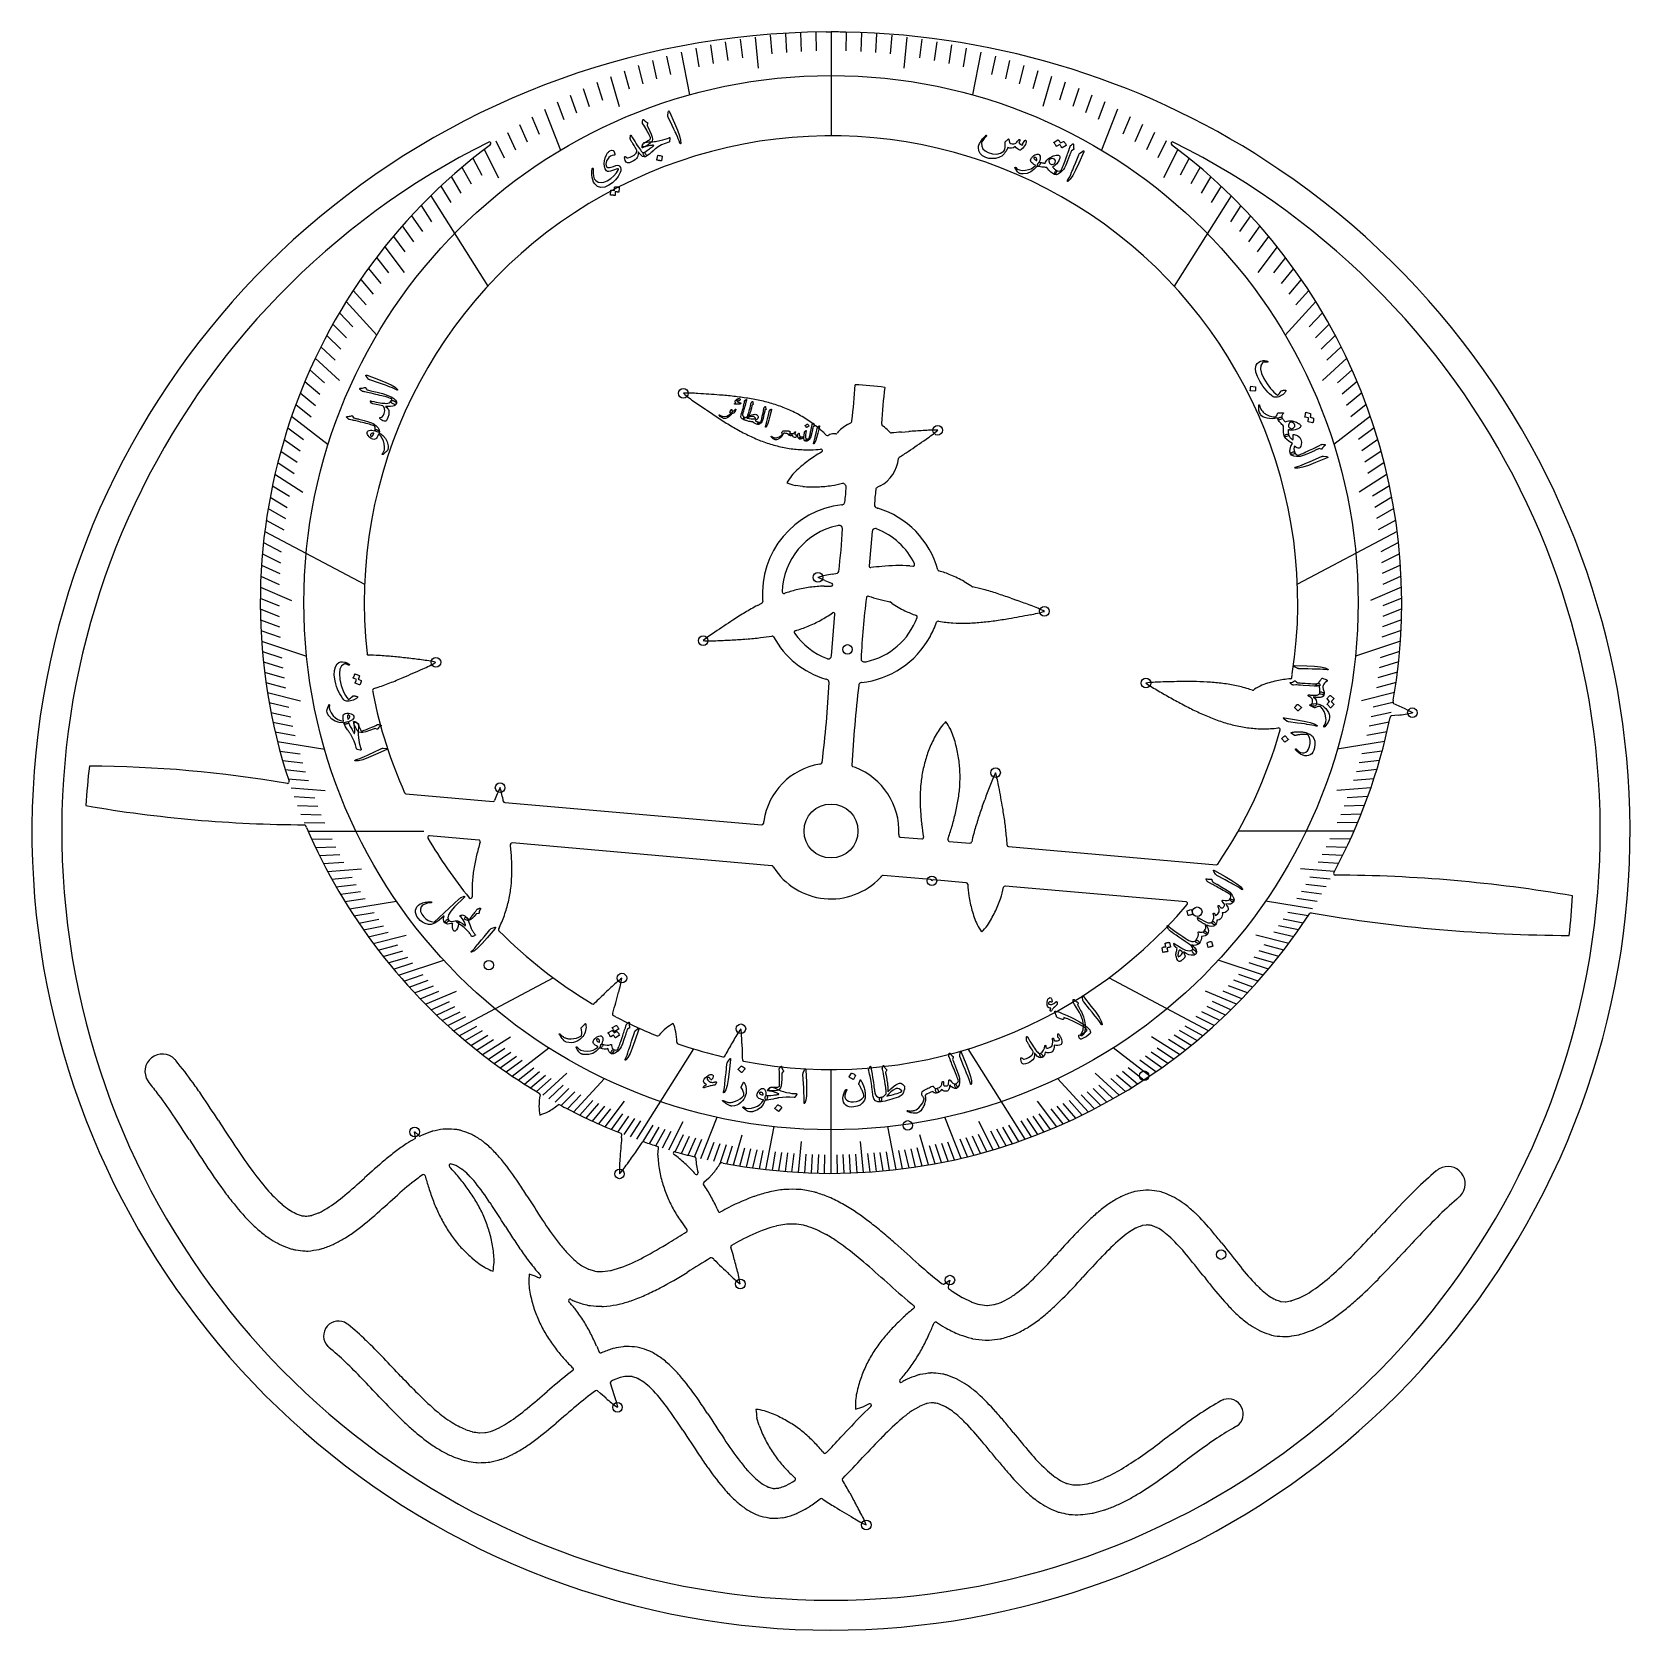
# Model space of a CAD drawing. Header units: millimetres. Extents: x -126 to 126, y -126 to 126.
import ezdxf

# ---------------------------------------------------------------- set-up
doc = ezdxf.new("R2010")
doc.units = ezdxf.units.MM
for name, color, linetype in [('CUT_INNER', 6, 'Continuous'), ('CUT_OUTER', 1, 'Continuous'), ('ENGRAVE', 7, 'Continuous'), ('ENGRAVE_FINE', 8, 'Continuous'), ('TEXT', 5, 'Continuous')]:
    doc.layers.add(name, color=color, linetype=linetype)

msp = doc.modelspace()

# ---------------------------------------------------------------- linework, layer by layer
at = {"layer": 'CUT_INNER'}
for points in [[(3.8, 70.36), (3.8, 70.36), (3.8, 70.37)], [(8.47, 69.96), (8.48, 69.96)], [(8.2, 63.82), (8.21, 63.82)], [(9.07, 63.11), (9.31, 62.84)], [(-1.1, 62.76), (-0.76, 62.41)], [(11.12, 62.91), (12.25, 63)], [(-1.35, 59.97), (-1.35, 60)], [(-4.46, 54.33), (-5.67, 54.49), (-5.67, 54.5)], [(2.17, 54.68), (2.16, 54.69)], [(6.49, 47.24), (6.49, 47.23), (6.01, 41.81)], [(0.2, 40.52), (1.02, 40.67)], [(12.41, 41.81), (12.93, 41.76)], [(-0.99, 39.51), (-2.04, 39.99), (-2.05, 40)], [(-1.07, 38.61), (0.02, 38.6)], [(21, 39.35), (22.03, 38.71), (22.04, 38.7), (22.04, 38.7), (22.21, 38.55)], [(-11.61, 35.57), (-10.89, 35.94)], [(9.32, 36.12), (9.3, 36.13), (9.27, 36.14)], [(9.57, 35.92), (9.57, 35.92), (9.38, 36.08)], [(28.34, 36.72), (29.4, 36.34)], [(0.06, 27.6), (0.06, 27.62), (0.63, 34.18)], [(17.02, 33.06), (16.9, 33.08)], [(-5.62, 31.58), (-5.64, 31.57), (-5.66, 31.56)], [(-71.67, 22.58), (-72.13, 22.43)], [(66.34, 22.26), (66.45, 22.22)], [(88.67, 20.62), (88.62, 20.34)], [(88.16, 17.94), (88.16, 17.91)], [(89.41, 18.27), (88.38, 18.14)], [(90.66, 19.2), (91.68, 18.66), (91.69, 18.65)], [(70.55, 16.25), (70.48, 16.24)], [(-116.94, 10.22), (-116.94, 10.23)], [(-1.83, 10.55), (-1.62, 10.59)], [(-67.02, 5.86), (-53.29, 4.66)], [(-51.45, 4.5), (-10.91, 0.95)], [(23.86, 3.88), (24.25, 4.94)], [(-82.72, 0.55), (-82.83, 0.83)], [(-55.55, -1.42), (-63.33, -0.74)], [(-9.33, -5.47), (-50.28, -1.89)], [(10.7, -0.53), (10.69, -0.69)], [(10.91, -0.95), (14.31, -1.25)], [(18.64, -1.63), (21.91, -1.92)], [(28, -2.45), (60.77, -5.32)], [(-9.05, -5.73), (-9.14, -5.59)], [(15.69, -7.66), (8.24, -7.01)], [(15.92, -7.84), (15.92, -7.86), (15.91, -7.86), (15.91, -7.86), (15.91, -7.84)], [(21.33, -8.15), (16.17, -7.7)], [(55.99, -11.18), (27.49, -8.69)], [(75.47, -13.02), (75.44, -13.07)], [(-52.27, -15.16), (-52.42, -15.43)], [(116.4, -16.46), (116.4, -16.47)], [(-34.4, -28.71), (-34.4, -28.72), (-34.44, -28.83)], [(-16.76, -35.49), (-16.56, -35.12)], [(-14.05, -33.49), (-14.01, -34.63), (-13.99, -35.76), (-13.98, -36.07)], [(-65.52, -48.29), (-65.66, -47.46), (-65.66, -47.46), (-65.65, -47.46), (-64.99, -48.04)], [(-33.03, -48.37), (-33.03, -48.37), (-32.98, -47.92)], [(-27.3, -51.11), (-27.3, -51.11), (-27.18, -49.99)], [(-59.93, -52.51), (-59.96, -52.51)], [(-58.25, -53.3), (-59.05, -52.81), (-59.06, -52.8)], [(-17.01, -52.37), (-17.22, -52.33)], [(-57.17, -54.24), (-57.2, -54.21)], [(-21.46, -54.02), (-21.4, -54.09)], [(-18.47, -53.84), (-19.27, -54.76), (-19.28, -54.77), (-19.28, -54.77), (-20.06, -55.41)], [(-86.57, -58.87), (-86.54, -58.9)], [(-85.45, -59.72), (-85.4, -59.75)], [(-84.33, -60.35), (-83.54, -60.64), (-83.53, -60.64)], [(-81.79, -60.59), (-80.81, -60.22)], [(-17.94, -59.58), (-17.78, -59.96)], [(-6.97, -62.01), (-8.53, -62.27)], [(-2.35, -62.83), (-2.4, -62.81)], [(48.02, -62.65), (46.93, -63.31)], [(49.75, -62.13), (49.1, -62.22), (49.09, -62.22)], [(52.47, -63.22), (52.43, -63.19)], [(53.6, -64.18), (53.57, -64.15)], [(-41.78, -66.35), (-40.62, -67.52)], [(-18.48, -67.54), (-18.49, -67.54), (-18.68, -67.35)], [(-46.31, -70.33), (-46.3, -70.33), (-46.13, -70.43)], [(-39.38, -68.5), (-38.37, -69.05)], [(-38.26, -69.1), (-37.31, -69.38), (-37.3, -69.39)], [(-36.04, -69.46), (-34.77, -69.3)], [(-34.68, -69.28), (-33.19, -68.85)], [(17.44, -71.34), (17.56, -71.43)], [(17.85, -71.43), (18.75, -70.82), (18.75, -70.82), (18.75, -70.83), (18.45, -71.87)], [(19.13, -72.57), (20.67, -73.54)], [(67.96, -72.41), (67.99, -72.44)], [(20.73, -73.57), (22.13, -74.25)], [(23.54, -74.69), (24.57, -74.81), (24.58, -74.81)], [(24.7, -74.81), (25.68, -74.69)], [(26.97, -74.26), (28.21, -73.59)], [(69.06, -73.3), (69.11, -73.33)], [(70.97, -74.19), (71.61, -74.23), (71.62, -74.23)], [(72.66, -74.05), (73.72, -73.68)], [(-36.95, -81.22), (-36.56, -82.16)], [(-34.44, -86.64), (-34.68, -86.77)], [(-33.27, -86.19), (-34.36, -86.61)], [(-31.42, -86.04), (-32.14, -86), (-32.16, -85.99)], [(-29.5, -86.93), (-30.41, -86.37), (-30.43, -86.36)], [(-35.48, -89.44), (-36.34, -88.7), (-36.82, -88.28)], [(-33.95, -89.75), (-33.68, -90.87), (-33.68, -90.88)], [(6, -90.33), (5.18, -90.75), (5.17, -90.75)], [(15.85, -90.19), (15.08, -90.3), (15.06, -90.31)], [(17.71, -90.62), (16.85, -90.3), (16.84, -90.3)], [(-11.32, -93.73), (-11.67, -92.57), (-11.67, -92.56)], [(4.88, -92.12), (4.88, -92.12), (6.29, -90.73)], [(13.88, -90.78), (12.66, -91.51)], [(18.86, -91.29), (18.82, -91.27)], [(-58.85, -93.8), (-58.82, -93.82)], [(-57.68, -94.35), (-57.64, -94.37)], [(-56.56, -94.72), (-56.51, -94.73)], [(-55.43, -94.9), (-54.57, -94.87)], [(-53.39, -94.57), (-52.23, -94.06)], [(-1.34, -97.84), (-1.17, -98.06)], [(-13.09, -100.91), (-11.96, -102.07)], [(-7.16, -103.25), (-6.02, -102.63)], [(-5.95, -102.59), (-5.7, -102.41)], [(35.06, -101.67), (35.09, -101.69)], [(36.24, -102.45), (37.15, -102.87)], [(38.23, -103.1), (39.18, -103.11)], [(39.27, -103.1), (40.36, -102.94)], [(-1.29, -105.37), (-1.39, -105.3)], [(2.95, -104.35), (3.49, -105.34)]]:
    msp.add_lwpolyline(points, dxfattribs=at)
msp.add_circle((0, 0), 4.25, dxfattribs=at)
for centre, radius, start, end in [((0, 0), 121.3, 116.4248, 63.5752), ((0, 36.01), 73.61, 351.2115, 186.2843), ((-53.87, 108.41), 0.25, 306.7389, 116.543), ((53.87, 108.41), 0.25, 63.457, 233.2617), ((0, 36.01), 89.99, 126.651, 198.2472), ((0, 36.01), 89.99, 350.1565, 53.349), ((-22.49, 49.83), 19.21, 85.4754, 92.3546), ((-10.77, 83.59), 19.2, 229.3323, 236.2107), ((-29.58, -83.96), 153.18, 85.5052, 86.7793), ((-23.43, -5.32), 74.3, 83.7378, 85.4792), ((-20.39, 22.37), 46.44, 80.986, 83.7459), ((-18.3, 35.52), 33.13, 77.1549, 80.9861), ((-116.44, 78.03), 120.49, 353.6407, 356.3507), ((3.8, 70.26), 0.11, 84.5541, 92.154), ((-0.25, -2.89), 73.37, 83.1715, 86.8217), ((76.27, 61.17), 68.36, 172.6201, 177.416), ((8.37, 69.96), 0.11, 354.5541, 2.154), ((72.07, 200.79), 162.72, 234.9202, 235.7217), ((36.8, 148.89), 99.96, 235.6717, 236.968), ((-16.73, 42.44), 26.04, 72.311, 77.1464), ((-15.57, 46.08), 22.21, 66.6365, 72.2937), ((-14.85, 47.78), 20.37, 60.3963, 66.6151), ((13.73, 113.39), 57.63, 236.954, 239.1875), ((4.04, 97.14), 38.71, 239.1835, 242.4766), ((-14.49, 48.43), 19.62, 53.7949, 60.3861), ((-13.64, 49.55), 18.22, 46.4807, 53.8551), ((5.18, 59.25), 5.47, 117.9527, 140.669), ((0.29, 69.51), 5.9, 293.1866, 297.8442), ((2.8, 64.74), 0.504, 299.4133, 354.2676), ((8.48, 64.24), 0.504, 179.2227, 235.7066), ((5.2, 59.27), 5.45, 44.8104, 56.4959), ((23.82, -99.31), 162.72, 93.2766, 94.078), ((16.05, 44), 19.2, 87.6886, 94.5671), ((4.3, 77.75), 19.21, 303.8318, 310.7109), ((-0.41, 88.59), 29.07, 242.4806, 246.8253), ((-2.48, 83.77), 23.83, 246.8383, 252.1098), ((-3.33, 81.18), 21.1, 252.1301, 258.0985), ((-3.57, 80.03), 19.93, 258.1173, 264.5282), ((-0.58, 62.59), 0.25, 223.9321, 300.9274), ((0.36, 61.1), 1.51, 111.593, 122.544), ((0.52, 60.75), 1.89, 83.3915, 112.2981), ((0.75, 62.88), 0.25, 266.9227, 320.625), ((9.5, 63.01), 0.25, 222.1875, 275.8707), ((15.17, 10.12), 52.95, 94.3891, 96.1261), ((-73.17, 187.06), 153.18, 303.8616, 305.1357), ((-3.64, 79.33), 19.22, 264.5183, 271.3543), ((7.82, 42.91), 19.22, 122.8746, 129.7106), ((-3.18, 70.26), 10.15, 269.9626, 278.7371), ((4.09, 49.1), 12.01, 117.6375, 123.9412), ((-1.6, 59.98), 0.25, 3.5386, 97.7556), ((-1.6, 59.96), 0.25, 298.0776, 3.5386), ((5.18, 59.25), 5.48, 297.958, 354.542), ((10.89, 58.72), 0.25, 122.53, 177.3801), ((-19.3, 106.58), 56.34, 302.2369, 303.9745), ((4.82, 47.68), 13.83, 142.8857, 148.5349), ((5.47, 45.65), 15.62, 129.4926, 138.3679), ((-1.51, 70.15), 16.2, 250.2792, 255.1009), ((-2.82, 72.47), 18.22, 264.837, 272.2114), ((-2.85, 73.88), 19.62, 272.1513, 278.7425), ((-2.17, 70.23), 15.91, 278.3154, 284.519), ((1.88, 54.58), 0.25, 53.4375, 103.4317), ((3.03, 56.04), 1.61, 231.1099, 237.0082), ((1.88, 54.26), 0.504, 359.2227, 55.7066), ((-26.04, 55.53), 28.46, 352.6305, 357.4413), ((35.24, 50.17), 28.41, 172.6241, 177.4493), ((7.57, 53.77), 0.504, 119.4133, 174.2676), ((10.07, 48.99), 5.9, 113.1866, 117.8442), ((3.27, 37.42), 14.09, 96.3057, 184.2151), ((1.67, 51.95), 0.527, 275.8828, 294.0638), ((1.68, 51.93), 0.504, 294.3303, 354.2434), ((7.36, 51.43), 0.504, 179.2319, 252.7356), ((8.22, 54.03), 3.24, 251.967, 254.7573), ((3.27, 37.42), 14.09, 15.4734, 73.1213), ((3.27, 37.42), 10.96, 101.9731, 178.5235), ((2.51, 41.13), 7.17, 100.377, 102.1629), ((1.31, 47.69), 0.504, 359.204, 100.1766), ((-79.68, 51.37), 81.57, 352.623, 357.4071), ((6.99, 47.19), 0.504, 87.3493, 174.2737), ((6.99, 47.17), 0.527, 69.1419, 87.0912), ((3.28, 37.42), 10.95, 25.3881, 69.1426), ((3.41, 21.58), 19.21, 99.6316, 106.5107), ((0.97, 40.92), 0.25, 280.7229, 355), ((6.26, 41.78), 0.25, 175, 277.2123), ((11.08, 6.12), 35.73, 94.9358, 97.6926), ((10.97, 8.73), 33.13, 91.311, 95.1422), ((10.81, 15.82), 26.04, 86.4671, 91.3026), ((12.95, 42.01), 0.25, 265.0443, 305.2509), ((12.95, 42.01), 0.25, 305.2509, 25.6641), ((17.09, 41.25), 0.25, 195.6445, 252.9167), ((12.37, 24.46), 17.19, 67.7164, 74.3006), ((12.06, 23.47), 18.22, 60.6368, 68.0112), ((-0.79, 18.91), 19.67, 103.8251, 109.4776), ((-0.57, 18.25), 20.37, 97.7675, 103.9864), ((-0.67, 18.99), 19.62, 91.1662, 97.7574), ((19.82, 91.21), 55.74, 248.07, 249.2866), ((0.02, 38.85), 0.25, 269.4182, 69.2771), ((22.37, 38.74), 0.25, 228.4926, 257.7677), ((16.98, 12.28), 26.75, 74.6622, 78.4847), ((11.95, -6.78), 46.47, 72.1345, 74.8915), ((10.45, -5.3), 46.44, 118.3572, 121.1172), ((-11.01, 36.16), 0.25, 297.4008, 5.2734), ((-2.19, 36.99), 8.61, 183.9911, 185.3452), ((-7.43, 37.7), 0.25, 178.2422, 288.2594), ((120.69, 21.9), 116.07, 172.6185, 177.4026), ((5.83, 36.79), 0.25, 72.7877, 175), ((16.76, 71.07), 35.73, 252.3073, 255.0588), ((14.6, 62.18), 26.59, 254.6159, 258.4383), ((9.22, 35.89), 0.25, 48.5315, 66.0499), ((18.33, 48.84), 15.61, 235.8701, 244.7204), ((3.41, -33.3), 74.32, 70.4037, 72.1426), ((-26.47, -116.48), 162.72, 69.1153, 69.9167), ((25.1, 17.45), 19.2, 63.5272, 70.4057), ((67.69, -95.39), 153.18, 122.8765, 124.1506), ((24.84, -29.15), 74.3, 121.1091, 122.8505), ((-11.39, 51.12), 20.37, 292.4261, 298.6425), ((-10.79, 50.06), 19.15, 298.6122, 305.2003), ((0.38, 34.2), 0.25, 355, 123.5934), ((3.27, 37.42), 10.96, 281.9724, 340.0097), ((18.63, 49.11), 15.98, 244.1536, 250.9822), ((13.34, 33.76), 0.25, 339.9609, 69.6606), ((3.31, 37.41), 14.05, 331.1734, 341.3676), ((16.86, 32.84), 0.25, 79.2704, 161.3672), ((20.56, 54.99), 22.21, 260.8315, 266.4887), ((20.78, 58.81), 26.04, 266.506, 271.3415), ((20.61, 65.9), 33.13, 271.3499, 275.1811), ((19.41, 79.16), 46.44, 275.181, 277.941), ((15.57, 106.75), 74.3, 277.9329, 279.6743), ((2.25, 184.5), 153.18, 279.7003, 280.9744), ((28.18, 53.06), 19.22, 279.6716, 286.5466), ((-7.89, 15.24), 19.21, 122.8467, 129.726), ((-20.89, 129.95), 99.96, 273.0429, 274.3392), ((-17.68, 87.74), 57.63, 274.3253, 276.5588), ((-14.56, 61.58), 31.28, 276.3587, 279.6485), ((-9.28, 30.49), 0.25, 29.1814, 99.0294), ((3.27, 37.42), 14.09, 208.9005, 253.1218), ((-5.54, 31.34), 0.25, 119.3954, 214.8047), ((3.27, 37.42), 10.95, 214.6032, 249.1443), ((-11.86, 52.25), 21.59, 286.807, 292.4455), ((3.27, 37.42), 14.09, 276.3056, 331.1809), ((-72.92, 27.97), 0.25, 186.1523, 269.2518), ((-73.05, -0.38), 28.1, 86.4656, 89.7522), ((-19.06, 49.2), 19.21, 266.7066, 273.5809), ((-24.37, 192.61), 162.72, 272.2915, 273.0929), ((-74.55, -29.87), 57.63, 84.5477, 86.7812), ((-78.55, -72.01), 99.96, 83.2653, 84.5616), ((-127.58, 165.1), 153.18, 293.0989, 294.373), ((-85.77, -134.35), 162.72, 82.5139, 83.3153), ((-66.64, 7.88), 19.21, 76.929, 83.8033), ((-71.89, 43.24), 19.21, 293.0691, 299.9484), ((-0.44, 27.68), 0.527, 249.1419, 267.0912), ((-0.44, 27.65), 0.504, 267.3493, 354.2737), ((5.24, 27.16), 0.504, 179.204, 280.1766), ((4.04, 33.71), 7.17, 280.377, 282.1629), ((-86.47, 66.6), 46.44, 288.5796, 291.3396), ((-96.6, 92.55), 74.3, 291.3315, 293.0729), ((-150.79, 30.21), 150.63, 352.6025, 357.4139), ((-1.67, 20.82), 3.24, 71.967, 74.7573), ((-0.81, 23.42), 0.504, 359.2319, 72.7356), ((258.45, -5.59), 255.68, 173.5875, 176.4199), ((4.87, 22.92), 0.504, 114.3303, 174.2434), ((4.88, 22.9), 0.527, 95.8828, 114.0638), ((52.15, 4.28), 19.21, 90.5691, 97.4483), ((60.84, 38.96), 19.21, 234.429, 241.3033), ((56.97, -129.61), 153.18, 90.5989, 91.873), ((56.11, -50.73), 74.3, 88.8315, 90.5729), ((56.68, -22.88), 46.44, 86.0796, 88.8396), ((57.59, -9.6), 33.13, 82.2485, 86.0797), ((58.55, -2.57), 26.04, 77.4046, 82.2401), ((59.37, 1.16), 22.21, 71.7301, 77.3873), ((73.86, 10.48), 13.83, 115.2486, 120.8978), ((73.49, 8.39), 15.62, 101.8549, 110.7302), ((74.16, 5.65), 18.43, 95.3336, 102.1463), ((72.42, 24.25), 0.25, 276.9408, 350.6836), ((27.85, 31.61), 45.42, 350.6216, 351.3207), ((-72.05, 22.19), 0.25, 107.6232, 190.7227), ((-30.63, 30.01), 42.4, 190.6842, 191.38), ((-0.03, 36), 73.59, 191.2495, 204.0487), ((132.93, 163.04), 162.72, 240.0139, 240.8153), ((102.41, 108.21), 99.96, 240.7653, 242.0616), ((66.53, 22.45), 0.25, 250.1854, 336.1584), ((88.87, 20.3), 0.25, 169.9814, 245.8396), ((82.59, 70.8), 57.63, 242.0477, 244.2812), ((74.38, 53.76), 38.71, 244.2772, 247.5703), ((70.7, 44.85), 29.07, 247.5743, 251.919), ((0.02, 36), 89.98, 331.7512, 348.3998), ((88.41, 17.89), 0.25, 97.2854, 168.5742), ((49.6, -68.39), 96.74, 64.8819, 66.1185), ((87.34, 37.37), 19.21, 276.1943, 283.0728), ((30.12, 7.45), 15.61, 145.8312, 154.6815), ((29.78, 6.01), 16.2, 136.079, 140.9007), ((6.69, 9.44), 13.83, 28.6855, 34.3348), ((4.57, 9.69), 15.62, 15.2924, 24.1677), ((0.01, 36), 73.61, 325.954, 344.1783), ((69.07, 39.87), 23.83, 251.932, 257.2034), ((68.46, 37.21), 21.1, 257.2238, 263.1922), ((68.31, 36.04), 19.93, 263.2109, 269.6219), ((68.31, 35.34), 19.22, 269.6117, 276.4729), ((70.59, 16), 0.25, 344.0039, 98.4163), ((33.35, 5.84), 19.22, 154.4645, 161.3048), ((1.11, 8.66), 19.22, 8.6744, 15.5104), ((-19.7, -1.42), 97.94, 173.1724, 176.8225), ((-117.72, -178.48), 188.71, 80.2393, 89.7638), ((0, 0), 10.71, 99.8355, 171.5543), ((-1.66, 10.83), 0.25, 279.1406, 355), ((3.52, 10.38), 0.25, 180.4297, 251.0156), ((0.54, 1.46), 9.15, 68.7779, 71.5835), ((34.02, 5.62), 19.92, 161.2946, 167.7074), ((0.42, 8.55), 19.93, 2.2734, 8.6844), ((-85.71, 7.75), 0.25, 265, 18.1055), ((0, 0), 10.71, 357.1793, 68.898), ((37.87, 5.08), 23.82, 173.7182, 178.9939), ((35.17, 5.37), 21.1, 167.7262, 173.6978), ((-0.75, 8.52), 21.1, 356.2863, 2.2547), ((43.13, 0.62), 19.2, 153.4884, 160.3669), ((7.53, 3.73), 19.21, 9.6316, 16.5107), ((-67, 6.11), 0.25, 204.082, 265), ((-35.85, -1.34), 18.26, 153.399, 160.275), ((-69.67, 1.62), 18.26, 9.7251, 16.6009), ((43.11, 5), 29.05, 179.0069, 183.356), ((-3.47, 8.7), 23.83, 350.9945, 356.2659), ((177.03, -51.04), 162.72, 159.0764, 159.8778), ((-123.93, -22.11), 153.18, 9.6614, 10.9355), ((-117.38, 4), 0.11, 174.5541, 182.154), ((-82.17, 209.22), 208.24, 260.2363, 269.7609), ((-53.27, 4.91), 0.25, 265, 338.6696), ((-51.43, 4.75), 0.25, 191.3304, 265), ((52.73, 5.56), 38.69, 183.36, 186.6567), ((-18.03, 11.76), 38.71, 343.3397, 346.6328), ((-8.65, 9.53), 29.07, 346.6368, 350.9815), ((93.86, -21.1), 74.32, 160.3648, 162.1037), ((-46.17, -8.84), 74.3, 7.894, 9.6354), ((-83.06, 0.73), 0.25, 23.0282, 85), ((0, 36.01), 89.99, 203.2036, 232.0317), ((-10.89, 1.2), 0.25, 265, 353.6719), ((-2.5, 0.34), 8.19, 171.3379, 174.1353), ((66.86, 7.16), 52.92, 186.6033, 188.8386), ((-31.66, 15.79), 52.93, 341.1615, 343.3931), ((67.36, -12.55), 46.47, 162.0956, 164.8526), ((-18.58, -5.02), 46.44, 5.1421, 7.9021), ((-63.35, -0.99), 0.25, 85, 181.9078), ((-63.35, -0.99), 0.25, 181.9078, 210.4102), ((-0.07, 35.96), 73.53, 210.2817, 219.219), ((-19.13, -12.56), 37.78, 163.3638, 166.653), ((-55.57, -1.67), 0.25, 344.1669, 85), ((-50.31, -2.13), 0.25, 85, 185.8331), ((-88.07, -6.52), 37.77, 3.34, 6.6364), ((10.94, -0.71), 0.25, 176.4844, 265), ((14.33, -1), 0.25, 265, 8.3295), ((18.67, -1.38), 0.25, 161.6705, 265), ((21.93, -1.67), 0.25, 265, 347.7288), ((42.18, -5.95), 20.44, 164.2566, 168.0587), ((7.36, -2.9), 20.42, 1.9409, 5.7376), ((28.02, -2.2), 0.25, 182.2712, 265), ((-27.61, -10.55), 29.07, 166.6368, 170.9815), ((-79.37, -6.03), 29.05, 359.0069, 3.356), ((-32.79, -9.73), 23.83, 170.9945, 176.2659), ((-74.13, -6.11), 23.82, 353.7182, 358.9939), ((-9.35, -5.72), 0.25, 31.6406, 85), ((0, 0), 10.71, 212.3355, 316.398), ((1.81, -1.68), 8.25, 316.1879, 318.9859), ((8.21, -7.25), 0.25, 85, 138.5156), ((60.79, -5.07), 0.25, 265, 326.0742), ((79.5, -6.7), 0.25, 151.7006, 265), ((78.53, -233.46), 226.51, 80.2364, 89.761), ((-35.51, -9.54), 21.1, 176.286, 182.2544), ((-71.43, -6.4), 21.1, 347.7262, 353.6978), ((15.67, -7.91), 0.25, 14.7667, 85), ((16.15, -7.95), 0.25, 85, 155.2333), ((21.31, -8.4), 0.25, 3.8774, 85), ((38.26, -7.62), 16.72, 182.6097, 188.9916), ((10.9, -5.23), 16.73, 340.9865, 347.3896), ((27.47, -8.94), 0.25, 85, 166.1226), ((-56.84, -10.38), 0.25, 219.1992, 0.7685), ((-70.28, -6.64), 19.92, 341.2946, 347.7074), ((0, 36), 73.61, 259.2101, 319.7154), ((40.75, -7.34), 19.22, 188.6744, 195.5104), ((37.29, -8.36), 15.62, 195.2924, 204.1677), ((8.51, -4.52), 19.22, 334.4645, 341.3048), ((55.96, -11.43), 0.25, 319.7461, 85), ((19.15, -4.82), 97.94, 353.1724, 356.8225), ((116.83, -10.24), 0.11, 354.5541, 2.154), ((-69.62, -6.87), 19.22, 334.4645, 341.3048), ((0, 36.01), 89.99, 259.102, 326.9536), ((35.17, -8.11), 13.83, 208.6855, 214.3348), ((12.09, -4.68), 16.2, 316.079, 320.9007), ((11.74, -6.13), 15.61, 325.8312, 334.6815), ((75.68, -13.16), 0.25, 85, 147.1289), ((117.41, 229.57), 246.04, 260.2389, 269.7635), ((-52.2, -15.55), 0.25, 152.5285, 225.4577), ((-0.01, 35.99), 73.59, 224.648, 239.2506), ((76.55, -143.43), 162.72, 133.1389, 133.9403), ((-21.26, -38.42), 19.21, 127.5539, 134.4283), ((-51.92, -20.04), 19.21, 343.6942, 350.5732), ((-37.51, -27.04), 0.25, 239.2383, 314.8632), ((5.34, -69.94), 60.38, 133.6774, 134.9738), ((-181.45, 14.22), 153.18, 343.7239, 344.998), ((-34.2, -28.9), 0.25, 163.2618, 242.0508), ((-15.57, 6.23), 40.01, 242.0582, 242.7263), ((-0.05, 35.91), 73.5, 242.5766, 248.1234), ((-27.34, -32.07), 0.25, 248.0273, 317.8337), ((-19.15, -39.23), 10.63, 130.0902, 138.8707), ((-16.43, -44.17), 16.2, 121.3915, 126.2132), ((-37.89, -34.99), 13.83, 13.998, 19.6473), ((-35.26, -33.63), 10.97, 1.6396, 10.4326), ((1.41, -42.36), 19.2, 144.4259, 151.3043), ((-33.26, -33.68), 19.22, 0.5701, 7.4453), ((-105.44, -37.91), 2.74, 43.9343, 213.3353), ((-0.07, 35.91), 89.88, 232.0293, 239.2672), ((-24.04, -33.31), 0.25, 182.7913, 250.8398), ((-6.86, 15.88), 52.35, 250.7377, 251.4392), ((-0.01, 35.97), 73.58, 251.3672, 256.6207), ((125.5, -114.46), 162.72, 150.0139, 150.8153), ((-106.96, -39.25), 4.76, 39.7921, 42.9361), ((-148.63, -73.79), 58.88, 35.3402, 39.6645), ((-16.98, -35.37), 0.25, 256.4648, 331.0897), ((-13.73, -36.06), 0.25, 180.787, 259.2773), ((-88.13, -25.4), 24.1, 215.5746, 221.0794), ((-171.65, -90.68), 87.44, 34.0634, 35.6439), ((-168.98, -88.82), 78.7, 34.0334, 37.2087), ((-295.03, -174.17), 236.41, 32.9245, 34.0762), ((-33.99, -43.68), 12.07, 170.0713, 178.8901), ((-46.13, -41.56), 0.25, 351.5413, 59.2383), ((-294.54, -173.85), 230.34, 32.9204, 34.0806), ((-32.25, -42.78), 13.83, 182.748, 188.3973), ((-51.5, -29.59), 16.2, 290.1415, 294.9632), ((-50.89, -33.22), 12.69, 299.3758, 308.2035), ((-42.9, -43.39), 0.25, 61.6999, 126.5837), ((-1.67, 32.81), 86.39, 241.5865, 242.5859), ((-0.08, 35.84), 89.82, 242.5755, 248.3998), ((299.34, 210.73), 471.71, 212.9266, 213.4997), ((-57.09, -64.58), 18.19, 109.3986, 114.8347), ((-62.19, -50.5), 3.21, 102.1331, 106.982), ((-57.83, -67.93), 21.18, 99.0318, 103.761), ((-60.81, -49.77), 2.77, 87.5563, 97.064), ((-60.81, -65.7), 18.7, 84.3806, 89.6417), ((-59.35, -49.83), 2.77, 71.6876, 82.2409), ((-66.04, -72.14), 26.06, 69.83, 73.1455), ((-58.09, -50.65), 3.14, 65.0495, 70.8254), ((-59.15, -52.54), 5.31, 59.8605, 63.2381), ((-33.23, -47.9), 0.25, 354.5118, 68.3789), ((300.13, 211.23), 478.12, 212.9283, 213.4983), ((-6.28, 8.37), 105.16, 213.4674, 215.9102), ((-46.99, -79.17), 35.91, 123.8162, 127.1541), ((-57.57, -63.74), 17.2, 117.9691, 123.1462), ((-65.76, -48.33), 0.25, 300.1519, 9.6227), ((-64.82, -47.85), 0.25, 229.1561, 292.512), ((-67.1, -66.65), 21.51, 55.6003, 60.4256), ((-56.86, -51.49), 3.21, 49.1024, 53.4039), ((-66.01, -63.19), 18.06, 44.9506, 51.4759), ((119.57, -61.79), 153.18, 174.9739, 176.248), ((-164.23, 42.5), 162.72, 324.3889, 325.1903), ((-86.15, -11.49), 67.79, 324.9861, 326.2825), ((-29.56, -49.26), 0.25, 70.8411, 146.1132), ((-1.54, 31.38), 85.12, 250.8399, 252.344), ((-27.43, -49.97), 0.25, 354.1705, 72.2461), ((-6.57, 8.18), 110.3, 213.4676, 215.9458), ((17.73, -155.45), 135.95, 130.3786, 132.1864), ((-26.97, -104.08), 67.86, 127.923, 129.7245), ((-59.98, -52.76), 0.25, 87.3859, 222.7189), ((-59.96, -53.05), 0.537, 75.645, 87.4288), ((-62.25, -60.95), 8.76, 69.3591, 73.9048), ((-59.35, -53.31), 0.592, 59.912, 71.124), ((-72.31, -68.95), 26.59, 39.5529, 44.1455), ((-86.71, -80.19), 44.86, 33.3549, 38.9125), ((-14.14, -53.46), 19.22, 174.9451, 181.8204), ((-47.8, -41.42), 19.2, 318.801, 325.6793), ((-11.69, -50.7), 15.61, 181.5091, 190.3594), ((-24.62, -50.82), 0.25, 125.1699, 233.1567), ((-34.74, -65.21), 17.35, 47.5531, 54.9113), ((-24.62, -50.82), 0.25, 74.0182, 125.1699), ((-0.39, 34.57), 88.51, 254.158, 256.1882), ((-36.24, -66.93), 19.62, 41.1156, 47.7047), ((-21.58, -51.62), 0.25, 4.7344, 76.1133), ((-9, -50.78), 12.36, 183.7995, 194.4851), ((-28.94, -45.34), 13.48, 320.9189, 328.2643), ((-17.26, -52.57), 0.25, 78.9271, 147.1406), ((97.26, -55.64), 2.74, 316.6646, 119.7955), ((-53.33, -25.79), 47.02, 215.8217, 220.7499), ((-142.14, 20.87), 102.07, 309.8984, 312.2132), ((-31.43, -98.58), 55.3, 127.8118, 131.8769), ((-54.91, -68.56), 17.19, 123.5058, 127.3348), ((-64.25, -54.43), 0.25, 16.06, 125.3645), ((-14.87, -40.66), 51.01, 195.5739, 197.8052), ((-85.19, -76.18), 34.16, 40.6594, 42.8843), ((-88.45, -79.33), 38.69, 37.7495, 41.0461), ((-58.57, -53.81), 0.605, 52.5236, 57.9988), ((-69.76, -67.52), 18.3, 46.6797, 50.8337), ((-74.24, -70.73), 23.74, 40.0722, 44.0146), ((-8.13, -50.13), 19.22, 190.1424, 196.9827), ((-21.21, -53.93), 0.25, 219.5553, 12.8492), ((-19.9, -55.61), 0.25, 129.4373, 217.4501), ((133.47, -98.39), 58.76, 130.3146, 134.6642), ((97.28, -55.67), 2.77, 119.828, 131.096), ((-51.43, -24.36), 54.88, 215.9389, 218.3453), ((-71.99, -41.95), 22.33, 220.5667, 229.2411), ((-93.96, -36.92), 26.83, 302.6218, 310.1226), ((-720.39, 671.93), 978.31, 311.54525, 311.79763), ((-26.57, -44.47), 38.71, 197.7291, 201.0222), ((-80.84, -73.43), 29.05, 33.3964, 37.7455), ((-76.47, -70.54), 23.82, 28.1076, 33.3834), ((-86.58, -80.12), 39.23, 33.2512, 38.9645), ((-118.2, -101.93), 83.11, 32.3111, 33.9366), ((316.27, 172.97), 431.02, 212.325, 212.9332), ((-7.45, -49.92), 19.92, 196.9726, 203.3854), ((-6.38, -49.45), 21.1, 203.4041, 209.3757), ((-38.32, -68.46), 22.22, 29.214, 34.8851), ((-41.67, -70.33), 26.05, 24.366, 29.197), ((0.46, -91.95), 36.56, 110.4624, 118.0467), ((-10.36, -62.82), 5.48, 108.1012, 110.9648), ((-2.14, -86.71), 30.74, 104.7831, 108.8337), ((-8.7, -61.71), 4.9, 101.0986, 105.1309), ((-3.99, -84.16), 27.84, 97.058, 101.7233), ((-7.14, -59.74), 3.21, 90.7165, 94.8724), ((-6.05, -80.54), 24.04, 87.397, 92.6937), ((-5.24, -59.72), 3.21, 80.0843, 84.8778), ((-8.62, -83.58), 27.31, 77.1309, 81.7237), ((-3.37, -60.06), 3.21, 70.7601, 74.916), ((-12.37, -88.3), 32.85, 68.5677, 72.1757), ((-2.14, -62.29), 4.9, 64.662, 68.6944), ((-10.84, -81.58), 26.06, 60.2409, 65.545), ((56.75, -78.15), 23.27, 118.5954, 123.4219), ((47.03, -60.59), 3.21, 112.0755, 116.377), ((52.71, -72.78), 16.65, 107.8901, 114.4243), ((48.42, -59.99), 3.17, 99.1522, 104.9485), ((51.45, -75.48), 18.95, 95.5011, 100.7753), ((49.8, -59.38), 2.77, 82.8031, 93.3564), ((48.25, -76.99), 20.45, 79.9358, 84.6807), ((51.25, -59.57), 2.77, 68.4711, 77.9788), ((40.95, -87.5), 32.54, 66.9361, 69.6536), ((52.65, -60.16), 2.8, 57.709, 68.0402), ((41.45, -79.25), 24.93, 55.5539, 59.391), ((182.33, -148), 128.39, 134.609, 136.7322), ((134.32, -99.3), 54.52, 130.2863, 134.702), ((95.85, -54.2), 4.76, 312.5226, 315.6666), ((-64.42, -34.96), 38.11, 217.9606, 224.3159), ((-69.84, -37.89), 26.84, 231.515, 234.439), ((-76.96, -46), 16.13, 238.4306, 242.5838), ((-84.12, -59.78), 0.605, 244.2588, 249.7105), ((-81.19, -59.29), 1.01, 291.9644, 297.1334), ((-87.87, -45.73), 16.13, 296.2868, 301.2711), ((-106.97, -20.38), 53.34, 307.0645, 311.6001), ((-35.57, -47.93), 29.07, 201.0262, 205.3709), ((-40.3, -50.17), 23.83, 205.3839, 210.6554), ((-74.07, -69.25), 21.1, 22.1156, 28.0872), ((-224.62, -171.33), 204.69, 32.1577, 33.4157), ((-4.01, -48.11), 23.82, 209.3961, 214.6719), ((-17.55, -59.86), 0.25, 203.4068, 298.9311), ((-9.22, -74.23), 16.36, 117.2886, 120.0985), ((-16.42, -90.46), 36.54, 51.9487, 59.5614), ((71.44, -94), 44.82, 131.0717, 133.8713), ((60.01, -81.44), 27.84, 125.9433, 130.313), ((46.57, -62.85), 4.9, 122.6515, 126.3645), ((52.8, -62.73), 4.9, 51.4229, 55.6939), ((42.3, -76.35), 22.08, 46.8735, 52.1617), ((32.57, -86.1), 35.86, 39.5899, 46.1713), ((774.76, -706.13), 942.32, 136.71103, 137.00142), ((-72.6, -42.65), 26.89, 224.7723, 229.2054), ((-83.34, -60.08), 0.592, 251.6951, 263.415), ((-82.12, -51.76), 9, 261.7825, 266.0758), ((-82.72, -60.2), 0.537, 267.7226, 278.8517), ((-83.66, -51.72), 9.07, 276.4639, 281.4408), ((-82, -60.02), 0.605, 283.4127, 290.0323), ((-94.01, -36.9), 32.35, 302.6847, 306.3719), ((-42.65, -51.56), 21.1, 210.6757, 216.6441), ((-72.99, -68.8), 19.92, 15.684, 22.0969), ((43.8, -2.51), 112.41, 212.1855, 213.3991), ((0.04, -31.96), 54.19, 212.8533, 217.3825), ((-7.34, -50.62), 19.65, 214.1656, 218.4972), ((-22.92, -63.01), 0.25, 307.2166, 37.9491), ((0.43, -91.93), 31.05, 110.3674, 118.2117), ((-3.02, -83.88), 22.3, 104.5138, 109.2582), ((-8.34, -63.26), 1.01, 100.9675, 105.469), ((-6.87, -62.61), 0.606, 94.0219, 99.3116), ((-6.05, -82.7), 20.72, 88.4053, 92.3826), ((-5.48, -62.6), 0.605, 83.8969, 89.9985), ((-7.92, -79.85), 18.03, 77.4269, 82.0146), ((-4.1, -62.85), 0.606, 74.0655, 79.3553), ((-10.98, -84.51), 23.33, 68.4079, 72.4208), ((-18.77, -97.33), 38.2, 61.8122, 64.5517), ((-26.23, -103.89), 53.17, 49.7444, 52.5366), ((101, -123.3), 86.43, 134.5393, 136.0306), ((48.33, -63.16), 0.605, 115.4967, 120.9718), ((53.56, -75.05), 13.59, 109.7101, 113.8268), ((49.19, -62.81), 0.592, 100.104, 111.3161), ((49.83, -62.66), 0.537, 86.7604, 98.5443), ((49.16, -70.14), 8.05, 80.4863, 85.032), ((50.43, -62.73), 0.537, 72.0364, 82.6525), ((46.64, -73.34), 11.8, 66.3422, 70.4376), ((51.15, -63.09), 0.605, 61.7785, 67.9506), ((44.24, -74.96), 14.34, 55.1947, 59.8915), ((183.06, -148.71), 123.93, 134.6492, 136.7415), ((-77.12, -47.58), 20.21, 229.7622, 235.3997), ((-85.75, -60.22), 4.9, 234.514, 238.7074), ((-75.4, -43.31), 24.73, 238.5698, 242.3224), ((-85.32, -62.4), 3.21, 240.8522, 245.1353), ((-78.71, -46.28), 20.64, 247.3102, 252.1142), ((-86.03, -47.83), 18.93, 287.1671, 292.8407), ((-80.53, -60.74), 4.9, 292.1149, 296.7451), ((-87.99, -45.59), 21.78, 296.3387, 300.9882), ((-79.21, -60.02), 4.9, 299.863, 303.044), ((-43.6, -52.25), 19.93, 216.6629, 223.0738), ((-72.31, -68.62), 19.22, 8.8539, 15.6942), ((1.64, -30.89), 61.59, 212.9459, 215.1678), ((-25.43, -51.46), 22.11, 217.291, 222.3126), ((-65.65, 0.14), 76.42, 298.1823, 301.6769), ((-925.05, 1400.46), 1719.43, 301.54421, 301.65178), ((-15.54, -65.58), 0.25, 118.9311, 196.4787), ((1.41, -94.59), 33.86, 117.5425, 120.2839), ((-13.09, -85.23), 24.87, 55.4331, 60.186), ((-26.08, -103.73), 47.47, 49.6641, 55.1825), ((-47.32, -129.88), 86.63, 48.4752, 50.2112), ((-2363.19, -2745.19), 3579.93, 48.3948, 48.4749), ((192.43, -208.6), 211.47, 136.5937, 137.8332), ((71.46, -94.05), 39.38, 131.0571, 136.7603), ((57.69, -78.53), 18.64, 125.4883, 130.4947), ((47.47, -64.16), 1.01, 122.5309, 126.6759), ((32.89, -87.55), 31.23, 48.5345, 51.1852), ((32.64, -86.06), 30.3, 39.4437, 46.2396), ((13.31, -102.93), 61.43, 38.1959, 40.2471), ((978.65, 657.25), 1167.29, 218.22099, 218.43193), ((-47.19, 60.26), 181.49, 315.5558, 317.0131), ((791.69, -721.99), 960.05, 136.7169, 136.99983), ((-83.37, -60.87), 5.31, 251.6412, 255.1719), ((-84.03, -62.95), 3.14, 257.0653, 263.1028), ((-81.02, -41.79), 24.51, 262.0611, 265.5242), ((-82.64, -63.47), 2.77, 263.9851, 273.9521), ((-84.55, -46.23), 20.11, 275.9982, 280.9745), ((-81.12, -63.45), 2.55, 278.7895, 285.255), ((-44.11, -52.73), 19.22, 223.0639, 229.8999), ((-46.39, -55.53), 15.62, 229.6819, 238.5571), ((-68.73, -68.12), 15.61, 0.2206, 9.0709), ((-15.76, -43.58), 40.06, 214.6734, 218.0786), ((-39.92, -66.8), 1.01, 226.063, 230.427), ((-27.38, -51.99), 20.41, 229.7656, 233.8192), ((-42.28, -43.69), 26.75, 290.0087, 298.4033), ((1902.77, -3199.46), 3674.71, 121.53158, 121.59956), ((-18.85, -67.53), 0.25, 44.8772, 121.5458), ((89.19, 41.41), 153.18, 225.3393, 226.6134), ((-74.71, -83.21), 61.49, 15.3026, 16.5989), ((-172.16, -110.62), 162.72, 14.7543, 15.5558), ((-100.27, -191.52), 162.41, 48.0143, 49.7604), ((-41.37, 3.11), 103.95, 315.378, 317.8475), ((193.05, -209.2), 206.85, 136.5967, 137.8399), ((-43.72, -149.45), 129.54, 37.7966, 39.6391), ((33.02, -18.5), 69.08, 312.0618, 315.6106), ((-46.13, 59.26), 185.51, 315.5317, 317.0093), ((-48.28, -56.53), 13.83, 243.0749, 248.7242), ((-69.27, -66.73), 16.2, 350.4684, 355.2902), ((-31.46, -71.39), 16.2, 174.5975, 179.4193), ((-51.67, -83.08), 13.83, 67.204, 72.8533), ((-25.65, -51.67), 27.28, 217.5013, 222.3269), ((-46.01, -70.21), 0.25, 240.4303, 42.2413), ((-39.08, -67.97), 0.606, 235.4891, 240.8804), ((-38.08, -68.52), 0.605, 241.5779, 252.8923), ((-37.14, -68.81), 0.592, 254.8946, 266.1632), ((-35.88, -56.4), 13.08, 264.2634, 269.0022), ((-36.12, -68.86), 0.605, 270.9209, 277.2235), ((-34.93, -68.3), 1.01, 279.1488, 284.3545), ((-33.49, -67.89), 1.01, 287.0571, 290.8249), ((-65.79, 0.35), 82.16, 298.2143, 301.6365), ((-2.53, -56.25), 19.21, 225.3097, 232.1886), ((-33.27, -74.49), 19.21, 9.1692, 16.0438), ((64.56, -11.4), 76.25, 228.322, 231.8279), ((9.09, -46.81), 32.97, 308.6169, 315.5319), ((-41.61, 3.31), 109.73, 315.3962, 317.8252), ((146.26, -2.04), 110.91, 217.8237, 218.958), ((101.72, -38.7), 47.76, 218.3305, 222.9573), ((57.37, -45.59), 32.65, 305.6263, 312.1906), ((-32.1, -70.04), 15.61, 184.3497, 193.2), ((-49.89, -28.28), 49.41, 294.8827, 297.6579), ((128.17, 62.32), 179.08, 228.0148, 229.6109), ((17.71, -71.23), 0.25, 233.8031, 304.0364), ((18.69, -71.94), 0.25, 163.5698, 233.8031), ((24.04, -65.2), 8.86, 231.5705, 236.305), ((16.16, -54.97), 22.18, 303.1121, 307.5047), ((101.83, -38.63), 53.36, 218.4024, 222.9234), ((87.43, -51.33), 28.7, 223.9345, 227.2604), ((85.6, -51.54), 27.33, 229.8744, 232.7741), ((67.21, -59.27), 15.81, 294.6023, 299.6455), ((64.27, -54.85), 21.11, 300.6447, 305.042), ((33.06, -18.55), 74.5, 312.0729, 315.5712), ((-28.57, -69.29), 19.22, 192.983, 199.8233), ((-41.14, -74.06), 0.25, 61.1863, 222.3959), ((-52.61, -84.92), 15.55, 37.2489, 43.448), ((-37.44, -67.72), 7.1, 239.7282, 242.7388), ((-39.46, -71.79), 2.55, 241.1634, 247.9085), ((-33.83, -56.13), 19.19, 249.9088, 255.8277), ((-57.82, -89.1), 22.22, 32.0548, 37.7081), ((-37.14, -69.61), 5.31, 254.8429, 258.2376), ((-37.68, -71.71), 3.14, 260.0581, 265.8631), ((-35.2, -44.76), 30.21, 264.8655, 268.1963), ((-36, -72.41), 2.55, 266.5189, 272.6749), ((-37.63, -52.98), 22.05, 274.5496, 279.9521), ((-34.61, -69.86), 4.9, 279.3004, 283.9634), ((-39.11, -51.06), 24.23, 283.5565, 288.2397), ((-32.97, -69.39), 4.9, 287.1668, 290.5419), ((-42.3, -43.73), 32.2, 290.0586, 294.1976), ((44.36, -112.49), 48.65, 130.0185, 132.2494), ((37.72, -43.57), 39.83, 230.0167, 231.7757), ((12.92, -75.05), 0.25, 310.4736, 50.9572), ((21.19, -72.67), 1.01, 239.1751, 242.9429), ((22.54, -73.33), 1.01, 245.6455, 250.8512), ((27.63, -59.28), 15.95, 250.126, 254.8647), ((23.61, -74.09), 0.605, 256.8002, 263.1028), ((24.63, -74.22), 0.592, 265.071, 276.3396), ((25.6, -74.09), 0.605, 277.1077, 288.4221), ((20.91, -58.55), 16.84, 286.8488, 290.9024), ((26.69, -73.72), 0.606, 292.5615, 297.9528), ((27.71, -72.71), 1.01, 299.573, 303.937), ((9.15, -46.91), 38.33, 308.6674, 312.0974), ((-5.75, -31.33), 59.88, 312.6766, 314.9032), ((85.46, -53.39), 31.33, 223.5458, 227.3711), ((75.94, -62.77), 12.58, 237.1352, 242.1824), ((70.33, -73.35), 0.605, 244.1937, 250.8132), ((73.84, -64.17), 10.43, 249.1478, 253.4411), ((71.01, -73.65), 0.537, 255.1047, 266.2338), ((71.64, -73.64), 0.592, 267.8687, 279.5887), ((70.03, -62.04), 12.3, 278.0162, 282.1153), ((72.47, -73.48), 0.605, 283.77, 289.2217), ((73.36, -72.74), 1.01, 290.9409, 295.6223), ((57.38, -45.63), 38.1, 305.6673, 308.8845), ((47.74, -34.32), 52.95, 309.3264, 311.7185), ((-77.67, -79.62), 2.35, 55.0351, 224.3915), ((-78.71, -80.99), 4.06, 50.9329, 54.0737), ((-103.86, -112), 43.99, 46.0706, 50.9516), ((-27.9, -69.05), 19.92, 199.8131, 206.226), ((-26.85, -68.53), 21.1, 206.2447, 212.2163), ((-61.07, -91.13), 26.05, 27.2066, 32.0376), ((30.76, -98.42), 29.07, 135.4399, 139.7846), ((37.63, -105.19), 38.71, 132.1428, 135.4359), ((-28.39, -59.16), 48.29, 335.3484, 337.5829), ((16.49, -77.68), 0.25, 58.0403, 157.1326), ((31.09, -55.72), 26.12, 236.3615, 239.7514), ((16.92, -56.09), 26.31, 303.0437, 307.9477), ((78.08, -60.99), 20.74, 228.1515, 233.7232), ((68.75, -73.8), 4.9, 233.0171, 237.6473), ((78.28, -58.88), 22.6, 237.4929, 241.6541), ((66.14, -57.24), 23.59, 294.9042, 299.1156), ((75.3, -73.53), 4.9, 298.219, 301.4376), ((63.64, -53.9), 27.73, 300.8568, 305.13), ((-137.07, -146.56), 91.92, 43.6229, 46.1095), ((-24.55, -67.07), 23.82, 212.2367, 217.5124), ((-67.38, -94.37), 33.14, 23.371, 27.1982), ((26.76, -95.03), 23.83, 139.7976, 145.069), ((-19.69, -63.24), 38.69, 332.1632, 335.4598), ((28.57, -59.29), 21.77, 240.7453, 246.6572), ((21.95, -74.81), 4.9, 245.7971, 250.4602), ((28.88, -55.49), 25.42, 250.3079, 254.4945), ((22.86, -77.55), 2.55, 252.3982, 258.5542), ((25.85, -59.33), 21.02, 260.4129, 265.8153), ((24.78, -75), 5.31, 265.0193, 268.4139), ((24.62, -77.17), 3.14, 270.2344, 276.0395), ((22.33, -50.64), 29.77, 275.0416, 278.3761), ((26.27, -76.95), 3.17, 277.313, 282.6297), ((21.74, -61.11), 19.63, 285.4018, 291.3957), ((27.85, -76.36), 3.21, 289.1927, 293.4283), ((18.2, -56.54), 25.25, 295.6333, 300.387), ((28.55, -74.07), 4.9, 299.7001, 303.6092), ((68.95, -76.35), 2.8, 239.8293, 250.9093), ((78.41, -50.91), 29.94, 249.7239, 252.639), ((70.37, -76.86), 2.77, 251.3673, 261.3343), ((72.18, -60.49), 19.24, 263.3327, 268.363), ((71.84, -74.41), 5.31, 267.8149, 271.3455), ((71.78, -76.58), 3.14, 273.239, 279.2765), ((68.66, -54.62), 25.33, 278.2354, 281.6842), ((73.21, -76.26), 3.21, 280.3634, 284.6465), ((67.73, -58.56), 21.74, 286.8367, 291.6415), ((73.99, -74.2), 4.9, 291.0772, 295.2706), ((-75.8, -77.62), 5.08, 225.7328, 228.2773), ((-104.48, -112.68), 40.21, 46.0368, 51.0188), ((-557.06, -547.2), 672.35, 43.31111, 43.64542), ((-20.41, -63.88), 29.05, 217.5255, 221.8745), ((-36.33, -82.06), 0.25, 202.6854, 294.4657), ((-36.02, -82.74), 0.491, 111.3769, 115.114), ((-28.41, -100.62), 19.92, 107.7758, 113.0185), ((-33.76, -84.31), 2.76, 100.7175, 105.4037), ((-28.89, -107), 25.97, 98.5833, 101.9505), ((-32.32, -83.98), 2.7, 93.6605, 99.5545), ((-32.35, -85.82), 4.53, 88.3928, 91.8542), ((-32.5, -99.57), 18.28, 83.9013, 89.1116), ((-30.9, -83.75), 2.38, 71.5229, 81.8264), ((-37.91, -106.81), 26.48, 69.6492, 72.9457), ((-29.49, -84.25), 2.41, 58.5034, 70.9396), ((-39.51, -101.96), 22.76, 55.662, 60.2744), ((24.53, -93.46), 21.1, 145.0894, 151.0578), ((-11.17, -67.74), 29.05, 327.8101, 332.1591), ((-137.26, -146.75), 87.49, 43.62, 46.0736), ((-16.41, -60.38), 34.37, 221.7751, 225.0702), ((-24.82, -106.9), 26.99, 126.0567, 128.299), ((-40.86, -84.88), 0.25, 307.0826, 44.3516), ((-28.32, -85.39), 2.76, 49.3009, 53.4771), ((-38.35, -98.24), 19.06, 45.4193, 51.6314), ((-45.12, -104.53), 28.3, 40.1996, 44.6021), ((22.85, -92.62), 19.22, 157.4776, 164.3135), ((23.5, -92.89), 19.93, 151.0765, 157.4875), ((-3.1, -73.36), 19.21, 316.6981, 322.6467), ((-6.73, -70.52), 23.82, 322.5213, 327.797), ((17.68, -104.52), 19.15, 95.8216, 100.9657), ((15.89, -87.84), 2.38, 83.3874, 93.6909), ((13.91, -110.47), 25.1, 81.4694, 84.8517), ((17.28, -88.32), 2.7, 76.5473, 82.4413), ((-555.47, -545.69), 665.47, 43.31002, 43.64601), ((24.89, 1.38), 127.39, 223.2972, 225.0132), ((24.74, -168.29), 105.89, 128.7605, 131.0288), ((-34.56, -86.99), 0.25, 118.2384, 198.1958), ((-137.38, -121.12), 108.09, 16.8735, 18.3639), ((-33.99, -87.54), 1.01, 112.1113, 116.8202), ((-33.06, -86.76), 0.605, 104.4156, 110.3561), ((-30.55, -98.1), 12.22, 98.1468, 102.6133), ((-32.17, -86.59), 0.592, 88.4626, 99.9039), ((-31.44, -86.57), 0.537, 75.3585, 86.869), ((-34.29, -96.22), 10.59, 69.1959, 73.6362), ((-30.72, -86.87), 0.592, 59.7846, 70.9358), ((-29.82, -87.45), 0.606, 52.5965, 57.8904), ((-42.61, -103.18), 20.88, 46.9751, 50.9556), ((-29.04, -88.66), 1.01, 43.7668, 47.7243), ((-46.3, -105.66), 25.23, 36.0823, 44.522), ((-60.28, -116.68), 47.72, 34.1784, 39.5886), ((19.36, -91.71), 15.62, 164.0955, 172.9708), ((11.06, -86.7), 0.25, 138.0346, 301.0837), ((16.02, -94.39), 8.9, 118.1661, 122.8145), ((13.04, -89.02), 2.76, 112.1938, 116.37), ((23.45, -112.89), 28.8, 110.1516, 113.4328), ((14.41, -88.09), 2.41, 99.0043, 111.4405), ((16.71, -90.07), 4.53, 71.2796, 74.741), ((12.37, -103.63), 18.77, 66.7789, 72.0205), ((18.58, -88.88), 2.76, 59.7384, 64.4245), ((8.01, -108.23), 24.81, 57.3967, 61.1716), ((19.12, -90.87), 4.2, 53.3009, 57.5149), ((9.15, -104.75), 21.29, 48.8423, 54.1071), ((25.47, 1.93), 132.89, 223.3055, 224.9997), ((-29.94, -53.54), 49.79, 224.9609, 229.0611), ((-144.2, 25.85), 151.46, 309.4827, 311.0324), ((416.2, -627.25), 704.41, 130.37882, 130.71908), ((-8.18, -128.11), 49.25, 126.0101, 130.4712), ((-36.99, -88.47), 0.25, 48.8638, 127.0702), ((-22.67, -75.13), 19.21, 228.1502, 235.0292), ((-91.2, -138.66), 85.65, 33.0966, 34.7225), ((17.68, -90.4), 13.83, 177.4886, 183.1379), ((6.12, -90.55), 0.25, 314.4652, 116.8914), ((20.38, -105.34), 15.96, 109.8831, 113.8636), ((15.17, -90.89), 0.592, 100.2855, 111.4367), ((15.93, -90.72), 0.537, 87.223, 98.7335), ((15.18, -100.09), 9.94, 81.0675, 85.5078), ((16.65, -90.86), 0.592, 71.3493, 82.7906), ((17.49, -91.18), 0.605, 63.4364, 69.377), ((10.39, -104.29), 15.51, 57.0951, 61.6141), ((0.95, -113.49), 33.27, 41.2103, 48.107), ((82.79, -128.26), 43.91, 119.0231, 123.9305), ((62.68, -91.93), 2.38, 108.6257, 119.9001), ((62.66, -91.9), 2.35, 305.4569, 108.5886), ((-28.38, -51.92), 56.74, 224.9952, 227.0415), ((-46.05, -72.18), 25.16, 228.9588, 236.1319), ((-49.22, -76.41), 19.88, 236.951, 241.0283), ((-62.71, -74.59), 22.11, 298.4791, 302.4958), ((-70.03, -64.34), 34.69, 303.5852, 309.6361), ((-88.08, -136.57), 77.2, 33.0449, 36.3616), ((798.55, 441.55), 976.56, 213.10949, 213.38642), ((4.3, -89.86), 16.2, 184.7759, 189.5976), ((-13.52, -104.93), 13.83, 77.3824, 83.0316), ((-15.1, -106.36), 15.62, 63.9893, 72.8646), ((-16.62, -109.64), 19.22, 57.3713, 64.2073), ((139.82, -223.7), 188.48, 135.7218, 137.1818), ((-0.29, -75.5), 16.2, 284.8821, 289.7039), ((39.11, -125.41), 43.05, 130.3892, 135.9101), ((24.73, -108.79), 21.08, 125.0907, 129.8731), ((13.2, -92.36), 1.01, 122.2757, 126.2332), ((14.19, -91.3), 0.606, 115.4894, 120.7833), ((0.29, -116.04), 30.94, 50.4309, 53.1142), ((6.16, -108.02), 21.02, 44.2238, 48.8573), ((-14.63, -127.94), 54.52, 39.6074, 41.8538), ((-50.4, -158.81), 101.76, 38.9465, 40.1568), ((109.38, -167.91), 91.65, 123.8866, 126.3672), ((-38.71, -63.31), 41.36, 226.7625, 229.4601), ((-46, -72.13), 29.92, 229.0915, 236.0333), ((-47.87, -71.98), 24.42, 243.3719, 246.3176), ((-51.54, -77.48), 17.95, 250.1478, 253.7738), ((-54.13, -83.64), 11.34, 257.892, 263.0263), ((-55.45, -94.3), 0.605, 265.0577, 271.7804), ((-54.6, -94.26), 0.605, 272.5619, 284.1222), ((-57.71, -80.25), 14.97, 282.5987, 286.5828), ((-53.63, -94.01), 0.606, 288.2058, 293.5045), ((-52.66, -93.15), 1.01, 295.0513, 299.189), ((-87.03, -42.64), 66.95, 307.1895, 310.7489), ((806.62, 446.82), 990.9, 213.11127, 213.38519), ((5.87, -87.7), 18.22, 199.3337, 206.7081), ((-16.99, -110.23), 19.93, 50.9703, 57.3812), ((-17.74, -111.14), 21.1, 44.9831, 50.9516), ((-70.63, -29.13), 98.14, 315.3697, 317.3668), ((142.24, -225.99), 187.11, 135.7605, 137.1827), ((-13.99, -127.41), 48.99, 39.5315, 44.0323), ((145.57, -0.35), 150.26, 218.9655, 220.5329), ((445.75, -625.07), 659.22, 126.3479, 126.69065), ((83.36, -129.17), 40.29, 118.9864, 123.9836), ((61.72, -90.46), 4.06, 301.3564, 304.4972), ((-50.33, -78.27), 22.41, 236.4458, 241.1402), ((-52.57, -82.02), 18.05, 241.6331, 247.2944), ((-51.97, -94.49), 4.2, 295.1576, 298.8606), ((-62.1, -75.68), 25.56, 298.3964, 302.8617), ((-70.24, -64.07), 39.73, 303.6298, 306.5756), ((35.67, -61.34), 62.85, 213.2955, 217.2876), ((7.13, -87.09), 19.62, 206.648, 213.2392), ((7.76, -86.68), 20.37, 213.2493, 219.4682), ((-19.67, -113.06), 23.83, 39.6914, 44.9628), ((-0.97, -97.9), 0.25, 218.5991, 315.6817), ((-494.23, -525.2), 672.58, 39.27308, 39.62802), ((57.72, -75.59), 34.6, 220.3847, 226.4197), ((-24.55, 6.06), 127.87, 304.9979, 306.702), ((457.36, -640.75), 674.04, 126.35622, 126.68842), ((109.9, -168.65), 87.86, 123.9458, 126.3801), ((-57.85, -94.82), 4.2, 246.2886, 250.2615), ((-51.86, -78.5), 21.59, 249.9312, 253.9245), ((-56.65, -95.21), 4.2, 253.6713, 258.3817), ((-53.4, -79.63), 20.12, 258.2432, 262.4828), ((-55.64, -97.2), 2.41, 260.6653, 271.8306), ((-55.9, -70.81), 28.8, 270.6735, 273.6427), ((-54.21, -96.83), 2.72, 272.8084, 278.2441), ((-57.04, -83), 16.83, 281.0423, 287.1568), ((-52.79, -96.42), 2.76, 284.9072, 289.0872), ((-60.08, -77.93), 22.64, 291.2337, 295.9119), ((38.38, -59.49), 70.82, 213.3588, 215.3279), ((14.15, -77.18), 40.82, 214.7412, 220.9766), ((3.9, -85.6), 22.86, 217.1437, 222.0151), ((9.17, -85.5), 22.21, 219.4895, 225.1467), ((-91.01, -9.93), 130.83, 315.2188, 317.2017), ((80.26, -55.44), 69.52, 219.2684, 221.0589), ((48.83, -84.32), 22.14, 227.5043, 231.5524), ((32.81, -79.06), 25.17, 293.8897, 301.0483), ((20.12, -57.83), 49.9, 300.9507, 305.0527), ((-23.84, 5.08), 131.35, 304.9642, 306.6965), ((-11.25, -101.35), 1.01, 225.733, 230.2221), ((-0.71, -89.06), 17.19, 229.3998, 233.8825), ((-10.5, -102.45), 0.605, 235.7186, 241.6806), ((-3.89, -91.01), 13.82, 240.0273, 244.164), ((-11.66, -91.28), 12.79, 285.83, 290.3126), ((-7.45, -102.72), 0.605, 292.1257, 298.0876), ((4.02, -91.01), 14.67, 224.2289, 228.6231), ((-6.52, -101.76), 1.01, 299.7779, 304.267), ((-5.84, -102.21), 0.25, 305.6191, 48.7946), ((2.03, -102.26), 0.25, 135.696, 212.4222), ((-62.02, -140.46), 74.33, 29.0617, 30.8006), ((57.81, -75.53), 39.4, 220.4853, 226.3658), ((46.06, -86.48), 18.75, 234.2201, 238.2416), ((36.49, -101.9), 0.606, 239.8784, 245.1771), ((37.4, -102.31), 0.605, 245.8778, 257.4381), ((39.86, -92.94), 10.3, 255.4372, 260.4916), ((38.24, -102.49), 0.605, 262.5114, 269.2341), ((39.16, -102.1), 1.01, 271.2005, 276.464), ((40.2, -101.95), 1.01, 279.3862, 283.8255), ((37.26, -88.87), 14.41, 282.7226, 287.8053), ((36.04, -85.97), 17.55, 288.7091, 293.36), ((20.08, -57.78), 54.67, 300.9981, 304.9959), ((1.53, -87.77), 24.35, 221.6322, 226.6438), ((-12.26, -102.46), 4.2, 225.8483, 229.8658), ((3.17, -84.24), 28.08, 229.7557, 233.3545), ((-9.69, -102.96), 0.537, 245.7921, 256.5154), ((-7.49, -95.27), 8.54, 254.1846, 259.062), ((-9.02, -103.12), 0.537, 260.9255, 273.5696), ((-9.26, -93.69), 9.98, 271.5617, 275.6984), ((-8.34, -103.08), 0.537, 277.2968, 288.0201), ((-17.42, -85.25), 25.49, 303.4242, 308.0998), ((-1.53, -105.5), 0.25, 55.9091, 128.0518), ((39.62, -43.35), 74.3, 236.5909, 238.3323), ((-139.4, -183.17), 162.72, 27.7733, 28.5747), ((47.06, -86.43), 24.1, 226.972, 231.6949), ((34.78, -102.07), 4.2, 230.9173, 234.6203), ((49.19, -81.87), 29.02, 234.5194, 237.8363), ((32.62, -78.71), 30.27, 293.9657, 297.476), ((27.66, -69.89), 40.39, 297.939, 300.6184), ((-11.89, -104.59), 2.76, 232.0072, 236.7102), ((-3.17, -89.78), 19.95, 239.1338, 244.3135), ((-10.71, -105.65), 2.38, 242.2187, 251.8177), ((-5.85, -88.63), 20.08, 253.8161, 258.604), ((-9.27, -105.99), 2.39, 256.7517, 273.1905), ((-10.23, -78.39), 30, 272.088, 274.9443), ((-7.8, -105.91), 2.38, 273.7234, 283.3224), ((-12.91, -87.61), 21.38, 285.3375, 290.1069), ((-6.43, -105.06), 2.76, 288.4143, 293.1173), ((-14.51, -88.4), 21.27, 295.5163, 300.7791), ((-5.72, -103.04), 4.2, 299.8933, 303.9108), ((80.98, 23.83), 153.18, 238.3582, 239.6324), ((13.62, -91.98), 19.22, 238.3295, 245.2047), ((-12.21, -116.68), 19.2, 22.1854, 29.0637), ((35.26, -104.13), 2.76, 236.5798, 240.7598), ((43.77, -87.25), 21.66, 242.9348, 247.5496), ((36.48, -105.07), 2.41, 245.7723, 257.4907), ((42.48, -80.74), 27.47, 256.2755, 259.3883), ((37.88, -105.58), 2.21, 257.8712, 264.4281), ((38.74, -90.98), 16.83, 266.3524, 272.0925), ((39.26, -103.6), 4.2, 271.3359, 276.0462), ((37.9, -89.61), 18.26, 275.65, 280.3835), ((40.5, -103.43), 4.2, 279.5003, 283.4732), ((36.37, -85.64), 22.46, 283.1437, 287.1372), ((41.81, -103.07), 4.2, 286.3463, 289.587), ((35.68, -85.06), 23.23, 288.9358, 293.4334)]:
    msp.add_arc(centre, radius, start, end, dxfattribs=at)
at = {"layer": 'CUT_OUTER'}
msp.add_lwpolyline([(-0.77, 126), (-0.55, 126), (0, 126)], dxfattribs=at)
for centre, radius, start, end in [((0, 0), 126, 90.3519, 55.8988), ((-0.03, -3.74), 129.74, 88.9608, 89.9852), ((0, 0), 126, 55.8988, 88.9457)]:
    msp.add_arc(centre, radius, start, end, dxfattribs=at)
at = {"layer": 'ENGRAVE'}
for points in [[(0, 126), (0, 109.62)], [(-23.63, 122.84), (-22.33, 116.06)], [(23.63, 122.84), (22.33, 116.06)], [(-45.2, 113.82), (-42.63, 107.35)], [(45.2, 113.82), (42.63, 107.35)], [(-63.1, 100.17), (-54.12, 85.91)], [(63.1, 100.17), (54.12, 85.91)], [(-76.44, 83.49), (-71.6, 78.21)], [(76.44, 83.49), (71.6, 78.21)], [(-85.06, 65.41), (-79.28, 60.97)], [(85.06, 65.41), (79.28, 60.97)], [(-89.29, 47.25), (-73.56, 38.92)], [(89.29, 47.25), (73.56, 38.92)], [(-89.79, 29.95), (-82.69, 27.58)], [(89.79, 29.95), (82.69, 27.58)], [(-87.29, 14.11), (-79.84, 12.9)], [(87.29, 14.11), (79.84, 12.9)], [(-82.48, 0), (-64.21, 0)], [(82.48, 0), (64.21, 0)], [(-75.95, -12.27), (-68.5, -11.07)], [(75.95, -12.27), (68.5, -11.07)], [(-68.18, -22.74), (-61.07, -20.37)], [(68.18, -22.74), (61.07, -20.37)], [(-59.52, -31.49), (-43.79, -23.17)], [(59.52, -31.49), (43.79, -23.17)], [(-50.26, -38.65), (-44.48, -34.21)], [(-30.63, -48.62), (-21.64, -34.36)], [(30.63, -48.62), (21.64, -34.36)], [(50.26, -38.65), (44.48, -34.21)], [(0, -53.99), (0, -37.61)], [(-40.58, -44.32), (-35.74, -39.03)], [(40.58, -44.32), (35.74, -39.03)], [(-20.5, -51.62), (-17.93, -45.15)], [(20.5, -51.62), (17.93, -45.15)], [(-10.27, -53.4), (-8.97, -46.62)], [(10.27, -53.4), (8.97, -46.62)]]:
    msp.add_lwpolyline(points, dxfattribs=at)
for centre, radius in [((0, 36.01), 83.12), ((-23.28, 69.02), 0.756), ((16.83, 63.19), 0.756), ((-2.05, 40), 0.756), ((33.65, 34.64), 0.756), ((-20.16, 30.02), 0.756), ((2.6, 28.63), 0.756), ((-62.3, 26.6), 0.756), ((49.66, 23.33), 0.756), ((91.69, 18.65), 0.756), ((-52.18, 6.83), 0.756), ((25.95, 9.19), 0.756), ((15.91, -7.86), 0.756), ((57.75, -12.74), 0.756), ((-53.96, -21.16), 0.756), ((-32.97, -23.19), 0.756), ((-14.21, -31.19), 0.756), ((49.38, -38.6), 0.756), ((-65.66, -47.46), 0.756), ((12.11, -46.43), 0.756), ((-33.35, -54.07), 0.756), ((61.52, -66.79), 0.756), ((18.75, -70.82), 0.756), ((-14.3, -71.43), 0.756), ((-33.67, -90.88), 0.756), ((5.57, -109.43), 0.756)]:
    msp.add_circle(centre, radius, dxfattribs=at)
at = {"layer": 'ENGRAVE_FINE'}
for points in [[(-19.01, 123.97), (-18.56, 121.05)], [(-16.67, 124.44), (-16.28, 121.52)], [(-14.32, 124.85), (-13.98, 121.92)], [(-11.95, 125.2), (-11.48, 120.31)], [(-9.57, 125.49), (-9.35, 122.55)], [(-7.19, 125.71), (-7.02, 122.77)], [(-4.8, 125.87), (-4.68, 122.93)], [(-2.4, 125.97), (-2.34, 123.02)], [(2.4, 125.97), (2.34, 123.02)], [(4.8, 125.87), (4.68, 122.93)], [(7.19, 125.71), (7.02, 122.77)], [(9.57, 125.49), (9.35, 122.55)], [(11.95, 125.2), (11.48, 120.31)], [(14.32, 124.85), (13.98, 121.92)], [(16.67, 124.44), (16.28, 121.52)], [(19.01, 123.97), (18.56, 121.05)], [(-28.17, 121.48), (-27.5, 118.59)], [(-25.92, 122.19), (-25.3, 119.29)], [(-21.33, 123.44), (-20.83, 120.52)], [(21.33, 123.44), (20.83, 120.52)], [(25.92, 122.19), (25.3, 119.29)], [(28.17, 121.48), (27.5, 118.59)], [(-34.79, 119), (-33.4, 114.25)], [(-32.61, 119.88), (-31.84, 117.02)], [(-30.41, 120.71), (-29.68, 117.83)], [(30.41, 120.71), (29.68, 117.83)], [(32.61, 119.88), (31.84, 117.02)], [(34.79, 119), (33.4, 114.25)], [(-41.14, 116.05), (-40.15, 113.24)], [(-39.06, 117.08), (-38.12, 114.26)], [(-36.94, 118.07), (-36.05, 115.23)], [(36.94, 118.07), (36.05, 115.23)], [(39.06, 117.08), (38.12, 114.26)], [(41.14, 116.05), (40.15, 113.24)], [(-43.19, 114.96), (-42.14, 112.17)], [(43.19, 114.96), (42.14, 112.17)], [(-49.12, 111.41), (-47.91, 108.68)], [(-47.18, 112.64), (-46.03, 109.89)], [(47.18, 112.64), (46.03, 109.89)], [(49.12, 111.41), (47.91, 108.68)], [(-52.87, 108.83), (-51.56, 106.14)], [(-51.01, 110.14), (-49.76, 107.43)], [(51.01, 110.14), (49.76, 107.43)], [(52.87, 108.83), (51.56, 106.14)], [(-56.46, 106.09), (-55.05, 103.44)], [(-54.69, 107.48), (-52.42, 103.02)], [(54.69, 107.48), (52.42, 103.02)], [(56.46, 106.09), (55.05, 103.44)], [(-58.19, 104.66), (-56.72, 102.03)], [(58.19, 104.66), (56.72, 102.03)], [(-61.51, 101.7), (-59.95, 99.12)], [(-59.87, 103.2), (-58.36, 100.59)], [(59.87, 103.2), (58.36, 100.59)], [(61.51, 101.7), (59.95, 99.12)], [(-64.65, 98.61), (-62.99, 96.08)], [(64.65, 98.61), (62.99, 96.08)], [(-66.15, 97.02), (-64.44, 94.52)], [(66.15, 97.02), (64.44, 94.52)], [(-69.01, 93.77), (-67.21, 91.32)], [(-67.6, 95.41), (-65.85, 92.93)], [(67.6, 95.41), (65.85, 92.93)], [(69.01, 93.77), (67.21, 91.32)], [(-70.37, 92.1), (-67.29, 88.07)], [(70.37, 92.1), (67.29, 88.07)], [(-72.94, 88.71), (-71.01, 86.36)], [(-71.68, 90.42), (-69.79, 88.03)], [(71.68, 90.42), (69.79, 88.03)], [(72.94, 88.71), (71.01, 86.36)], [(-74.16, 86.99), (-72.18, 84.66)], [(74.16, 86.99), (72.18, 84.66)], [(-75.33, 85.25), (-73.3, 82.96)], [(75.33, 85.25), (73.3, 82.96)], [(-77.52, 81.72), (-75.4, 79.5)], [(77.52, 81.72), (75.4, 79.5)], [(-79.52, 78.15), (-77.32, 75.99)], [(-78.54, 79.94), (-76.38, 77.75)], [(78.54, 79.94), (76.38, 77.75)], [(79.52, 78.15), (77.32, 75.99)], [(-80.45, 76.35), (-78.21, 74.22)], [(80.45, 76.35), (78.21, 74.22)], [(-81.33, 74.54), (-77.53, 71.05)], [(81.33, 74.54), (77.53, 71.05)], [(-82.96, 70.9), (-80.6, 68.88)], [(-82.17, 72.72), (-79.85, 70.67)], [(82.17, 72.72), (79.85, 70.67)], [(82.96, 70.9), (80.6, 68.88)], [(-83.7, 69.07), (-81.31, 67.09)], [(83.7, 69.07), (81.31, 67.09)], [(-84.4, 67.24), (-81.97, 65.3)], [(84.4, 67.24), (81.97, 65.3)], [(-85.67, 63.58), (-83.16, 61.72)], [(85.67, 63.58), (83.16, 61.72)], [(-86.23, 61.75), (-83.69, 59.93)], [(86.23, 61.75), (83.69, 59.93)], [(-87.24, 58.09), (-84.63, 56.35)], [(-86.76, 59.92), (-84.19, 58.14)], [(86.76, 59.92), (84.19, 58.14)], [(87.24, 58.09), (84.63, 56.35)], [(-87.68, 56.27), (-83.28, 53.44)], [(87.68, 56.27), (83.28, 53.44)], [(-88.08, 54.45), (-85.41, 52.8)], [(88.08, 54.45), (85.41, 52.8)], [(-88.76, 50.83), (-86.03, 49.27)], [(-88.44, 52.64), (-85.74, 51.03)], [(88.44, 52.64), (85.74, 51.03)], [(88.76, 50.83), (86.03, 49.27)], [(-89.05, 49.04), (-86.28, 47.51)], [(89.05, 49.04), (86.28, 47.51)], [(-89.5, 45.47), (-86.68, 44.03)], [(89.5, 45.47), (86.68, 44.03)], [(-89.67, 43.69), (-86.82, 42.31)], [(89.67, 43.69), (86.82, 42.31)], [(-89.8, 41.93), (-86.93, 40.59)], [(89.8, 41.93), (86.93, 40.59)], [(-89.96, 38.45), (-85.08, 36.36)], [(-89.9, 40.18), (-87, 38.89)], [(89.96, 38.45), (85.08, 36.36)], [(89.9, 40.18), (87, 38.89)], [(-89.99, 36.72), (-87.04, 35.52)], [(89.99, 36.72), (87.04, 35.52)], [(-89.99, 35.01), (-87.02, 33.85)], [(-89.95, 33.31), (-86.96, 32.2)], [(89.95, 33.31), (86.96, 32.2)], [(89.99, 35.01), (87.02, 33.85)], [(-89.89, 31.62), (-86.88, 30.56)], [(89.89, 31.62), (86.88, 30.56)], [(-89.66, 28.3), (-86.61, 27.33)], [(89.66, 28.3), (86.61, 27.33)], [(-89.51, 26.65), (-86.44, 25.74)], [(89.51, 26.65), (86.44, 25.74)], [(-89.32, 25.03), (-86.24, 24.16)], [(-89.11, 23.42), (-86.01, 22.6)], [(89.11, 23.42), (86.01, 22.6)], [(89.32, 25.03), (86.24, 24.16)], [(-88.87, 21.82), (-83.66, 20.55)], [(-88.6, 20.25), (-85.47, 19.53)], [(88.87, 21.82), (83.66, 20.55)], [(88.6, 20.25), (85.47, 19.53)], [(-88.31, 18.69), (-85.17, 18.02)], [(88.31, 18.69), (85.17, 18.02)], [(-88, 17.14), (-84.84, 16.53)], [(-87.65, 15.62), (-84.49, 15.05)], [(87.65, 15.62), (84.49, 15.05)], [(88, 17.14), (84.84, 16.53)], [(-86.9, 12.61), (-83.71, 12.15)], [(86.9, 12.61), (83.71, 12.15)], [(-86.49, 11.14), (-83.3, 10.73)], [(86.49, 11.14), (83.3, 10.73)], [(-86.06, 9.68), (-82.86, 9.32)], [(-85.61, 8.25), (-82.4, 7.94)], [(85.61, 8.25), (82.4, 7.94)], [(86.06, 9.68), (82.86, 9.32)], [(-85.13, 6.83), (-79.76, 6.4)], [(-84.64, 5.42), (-81.42, 5.22)], [(85.13, 6.83), (79.76, 6.4)], [(84.64, 5.42), (81.42, 5.22)], [(-84.13, 4.04), (-80.9, 3.89)], [(-83.6, 2.68), (-80.37, 2.57)], [(83.6, 2.68), (80.37, 2.57)], [(84.13, 4.04), (80.9, 3.89)], [(-83.05, 1.33), (-79.82, 1.28)], [(83.05, 1.33), (79.82, 1.28)], [(-81.89, -1.31), (-78.67, -1.26)], [(-81.29, -2.6), (-78.07, -2.5)], [(81.29, -2.6), (78.07, -2.5)], [(81.89, -1.31), (78.67, -1.26)], [(-80.68, -3.87), (-77.45, -3.72)], [(-80.04, -5.13), (-76.82, -4.92)], [(80.04, -5.13), (76.82, -4.92)], [(80.68, -3.87), (77.45, -3.72)], [(-79.4, -6.37), (-74.03, -5.94)], [(-78.73, -7.58), (-75.52, -7.27)], [(79.4, -6.37), (74.03, -5.94)], [(78.73, -7.58), (75.52, -7.27)], [(-78.06, -8.78), (-74.85, -8.42)], [(-77.37, -9.97), (-74.17, -9.55)], [(77.37, -9.97), (74.17, -9.55)], [(78.06, -8.78), (74.85, -8.42)], [(-76.66, -11.13), (-73.48, -10.67)], [(76.66, -11.13), (73.48, -10.67)], [(-75.22, -13.4), (-72.05, -12.84)], [(-74.48, -14.51), (-71.32, -13.89)], [(-73.73, -15.6), (-70.58, -14.93)], [(73.73, -15.6), (70.58, -14.93)], [(74.48, -14.51), (71.32, -13.89)], [(75.22, -13.4), (72.05, -12.84)], [(-72.97, -16.67), (-69.83, -15.96)], [(-72.19, -17.73), (-66.99, -16.45)], [(72.19, -17.73), (66.99, -16.45)], [(72.97, -16.67), (69.83, -15.96)], [(-71.41, -18.77), (-68.31, -17.95)], [(-70.61, -19.79), (-67.53, -18.92)], [(-69.81, -20.79), (-66.74, -19.87)], [(69.81, -20.79), (66.74, -19.87)], [(70.61, -19.79), (67.53, -18.92)], [(71.41, -18.77), (68.31, -17.95)], [(-69, -21.77), (-65.95, -20.81)], [(-67.34, -23.69), (-64.33, -22.63)], [(67.34, -23.69), (64.33, -22.63)], [(69, -21.77), (65.95, -20.81)], [(-66.51, -24.63), (-63.51, -23.52)], [(-65.66, -25.54), (-62.69, -24.39)], [(65.66, -25.54), (62.69, -24.39)], [(66.51, -24.63), (63.51, -23.52)], [(-64.8, -26.44), (-61.86, -25.24)], [(-63.94, -27.33), (-59.06, -25.24)], [(-63.07, -28.19), (-60.17, -26.9)], [(-62.19, -29.04), (-59.32, -27.7)], [(63.94, -27.33), (59.06, -25.24)], [(62.19, -29.04), (59.32, -27.7)], [(63.07, -28.19), (60.17, -26.9)], [(64.8, -26.44), (61.86, -25.24)], [(-61.31, -29.88), (-58.46, -28.49)], [(-60.42, -30.69), (-57.6, -29.26)], [(60.42, -30.69), (57.6, -29.26)], [(61.31, -29.88), (58.46, -28.49)], [(-58.62, -32.28), (-55.85, -30.76)], [(-57.71, -33.05), (-54.98, -31.48)], [(-56.8, -33.8), (-54.09, -32.19)], [(-54.95, -35.26), (-50.54, -32.44)], [(54.95, -35.26), (50.54, -32.44)], [(56.8, -33.8), (54.09, -32.19)], [(57.71, -33.05), (54.98, -31.48)], [(58.62, -32.28), (55.85, -30.76)], [(-55.88, -34.54), (-53.2, -32.89)], [(-54.02, -35.97), (-51.41, -34.23)], [(-53.09, -36.66), (-50.51, -34.89)], [(53.09, -36.66), (50.51, -34.89)], [(54.02, -35.97), (51.41, -34.23)], [(55.88, -34.54), (53.2, -32.89)], [(-52.15, -37.34), (-49.61, -35.52)], [(-51.21, -38), (-48.7, -36.14)], [(-49.31, -39.28), (-46.87, -37.34)], [(49.31, -39.28), (46.87, -37.34)], [(51.21, -38), (48.7, -36.14)], [(52.15, -37.34), (49.61, -35.52)], [(-48.35, -39.9), (-45.95, -37.92)], [(-47.39, -40.5), (-45.03, -38.49)], [(-46.43, -41.09), (-44.11, -39.04)], [(-45.46, -41.66), (-41.66, -38.18)], [(-44.49, -42.22), (-42.25, -40.1)], [(45.46, -41.66), (41.66, -38.18)], [(44.49, -42.22), (42.25, -40.1)], [(46.43, -41.09), (44.11, -39.04)], [(47.39, -40.5), (45.03, -38.49)], [(48.35, -39.9), (45.95, -37.92)], [(-43.52, -42.77), (-41.32, -40.61)], [(-42.54, -43.3), (-40.38, -41.11)], [(-41.56, -43.82), (-39.45, -41.59)], [(-39.59, -44.81), (-37.57, -42.52)], [(-35.63, -46.64), (-32.55, -42.6)], [(35.63, -46.64), (32.55, -42.6)], [(39.59, -44.81), (37.57, -42.52)], [(41.56, -43.82), (39.45, -41.59)], [(42.54, -43.3), (40.38, -41.11)], [(43.52, -42.77), (41.32, -40.61)], [(-38.61, -45.29), (-36.62, -42.96)], [(-37.62, -45.75), (-35.68, -43.39)], [(-36.62, -46.2), (-34.73, -43.81)], [(-34.63, -47.06), (-32.83, -44.61)], [(-33.64, -47.47), (-31.88, -44.99)], [(33.64, -47.47), (31.88, -44.99)], [(34.63, -47.06), (32.83, -44.61)], [(36.62, -46.2), (34.73, -43.81)], [(37.62, -45.75), (35.68, -43.39)], [(38.61, -45.29), (36.62, -42.96)], [(-32.63, -47.86), (-30.93, -45.36)], [(-31.63, -48.25), (-29.97, -45.72)], [(-29.62, -48.97), (-28.06, -46.39)], [(-28.61, -49.32), (-27.1, -46.71)], [(-27.6, -49.65), (-26.14, -47.02)], [(-26.59, -49.97), (-25.18, -47.32)], [(-25.58, -50.28), (-23.31, -45.82)], [(-24.57, -50.57), (-23.26, -47.88)], [(24.57, -50.57), (23.26, -47.88)], [(25.58, -50.28), (23.31, -45.82)], [(26.59, -49.97), (25.18, -47.32)], [(27.6, -49.65), (26.14, -47.02)], [(28.61, -49.32), (27.1, -46.71)], [(29.62, -48.97), (28.06, -46.39)], [(31.63, -48.25), (29.97, -45.72)], [(32.63, -47.86), (30.93, -45.36)], [(-23.55, -50.85), (-22.3, -48.14)], [(-22.54, -51.12), (-21.33, -48.39)], [(-21.52, -51.38), (-20.37, -48.62)], [(-19.48, -51.86), (-18.43, -49.07)], [(-18.46, -52.08), (-17.47, -49.27)], [(-17.44, -52.28), (-16.5, -49.46)], [(-16.42, -52.48), (-15.53, -49.64)], [(-15.4, -52.66), (-14.01, -47.91)], [(-14.37, -52.83), (-13.6, -49.97)], [(-13.35, -52.99), (-12.63, -50.12)], [(-12.32, -53.14), (-11.66, -50.26)], [(-11.3, -53.28), (-10.69, -50.38)], [(-5.14, -53.84), (-4.67, -48.95)], [(5.14, -53.84), (4.67, -48.95)], [(11.3, -53.28), (10.69, -50.38)], [(12.32, -53.14), (11.66, -50.26)], [(13.35, -52.99), (12.63, -50.12)], [(14.37, -52.83), (13.6, -49.97)], [(15.4, -52.66), (14.01, -47.91)], [(16.42, -52.48), (15.53, -49.64)], [(17.44, -52.28), (16.5, -49.46)], [(18.46, -52.08), (17.47, -49.27)], [(19.48, -51.86), (18.43, -49.07)], [(21.52, -51.38), (20.37, -48.62)], [(22.54, -51.12), (21.33, -48.39)], [(23.55, -50.85), (22.3, -48.14)], [(-9.25, -53.51), (-8.74, -50.6)], [(-8.22, -53.61), (-7.77, -50.69)], [(-7.19, -53.7), (-6.8, -50.77)], [(-6.17, -53.78), (-5.83, -50.85)], [(-4.11, -53.9), (-3.89, -50.95)], [(-3.08, -53.94), (-2.92, -50.99)], [(-2.06, -53.97), (-1.94, -51.02)], [(-1.03, -53.98), (-0.97, -51.04)], [(1.03, -53.98), (0.97, -51.04)], [(2.06, -53.97), (1.94, -51.02)], [(3.08, -53.94), (2.92, -50.99)], [(4.11, -53.9), (3.89, -50.95)], [(6.17, -53.78), (5.83, -50.85)], [(7.19, -53.7), (6.8, -50.77)], [(8.22, -53.61), (7.77, -50.69)], [(9.25, -53.51), (8.74, -50.6)]]:
    msp.add_lwpolyline(points, dxfattribs=at)
at = {"layer": 'TEXT'}
for points in [[(-25.66, 113.32), (-25.63, 113.49), (-25.59, 113.56), (-25.53, 113.53), (-25.45, 113.41), (-24.67, 111.62), (-24.2, 110.52), (-23.88, 109.62), (-23.72, 108.93), (-23.7, 108.43), (-23.72, 108.39), (-23.73, 108.36), (-23.75, 108.35), (-23.77, 108.36), (-23.79, 108.38), (-23.81, 108.41), (-23.83, 108.44), (-23.84, 108.48), (-23.95, 108.81), (-24.08, 109.15), (-24.23, 109.5), (-24.4, 109.87), (-24.44, 109.97), (-24.56, 110.23), (-24.76, 110.66), (-25.03, 111.25), (-25.66, 112.55), (-25.69, 112.63), (-25.71, 112.69), (-25.71, 112.76), (-25.71, 112.82)], [(-28.48, 109.38), (-28.58, 109.58), (-28.69, 109.8), (-28.8, 110.02), (-28.93, 110.26), (-29.06, 110.5), (-29.2, 110.76), (-29.35, 111.03), (-29.51, 111.31), (-29.72, 111.57), (-29.73, 111.61), (-29.74, 111.65), (-29.75, 111.69), (-29.75, 111.73), (-29.74, 111.76), (-29.74, 111.78), (-29.73, 111.82), (-29.72, 111.86), (-29.71, 111.91), (-29.7, 111.97), (-29.68, 112.04), (-29.67, 112.11), (-29.66, 112.14), (-29.65, 112.16), (-29.64, 112.17), (-29.62, 112.18), (-29.6, 112.19), (-29.58, 112.18), (-29.56, 112.17), (-29.54, 112.15), (-29.43, 112.02), (-29.3, 111.91), (-29.15, 111.81), (-28.98, 111.72), (-28.94, 111.7), (-28.92, 111.66), (-28.91, 111.62), (-28.92, 111.58), (-29, 111.3), (-29, 111.27), (-29, 111.23), (-28.98, 111.19), (-28.96, 111.14), (-28.6, 110.45), (-28.34, 109.88), (-28.19, 109.43), (-28.15, 109.11), (-28.22, 108.8), (-28.45, 108.5), (-28.81, 108.21), (-29.33, 107.93), (-29.53, 107.86), (-29.65, 107.88), (-29.7, 108), (-29.66, 108.21), (-29.65, 108.24), (-29.64, 108.26), (-29.63, 108.29), (-29.63, 108.32), (-29.62, 108.35), (-29.61, 108.37), (-29.6, 108.4), (-29.59, 108.42), (-29.57, 108.47), (-29.54, 108.52), (-29.49, 108.55), (-29.43, 108.58), (-29.17, 108.7), (-28.94, 108.81), (-28.75, 108.92), (-28.59, 109.02), (-28.51, 109.09), (-28.46, 109.18), (-28.45, 109.27), (-28.48, 109.38)], [(-29.51, 106.98), (-29.44, 106.98), (-29.38, 106.96), (-29.33, 106.91), (-29.28, 106.85), (-29.23, 106.77), (-29.2, 106.69), (-29.17, 106.61), (-29.16, 106.53), (-29.15, 106.45), (-29.17, 106.39), (-29.19, 106.35), (-29.23, 106.32), (-29.47, 106.3), (-29.72, 106.37), (-29.96, 106.56), (-30.21, 106.85), (-30.25, 106.9), (-30.28, 106.95), (-30.31, 106.99), (-30.33, 107.02), (-30.35, 107.04), (-30.36, 107.06), (-30.37, 107.07), (-30.37, 107.07), (-30.39, 107.09), (-30.41, 107.09), (-30.41, 107.08), (-30.41, 107.05), (-30.42, 106.72), (-30.46, 106.44), (-30.54, 106.21), (-30.66, 106.04), (-30.87, 105.86), (-31.12, 105.69), (-31.44, 105.53), (-31.8, 105.38), (-32.07, 105.34), (-32.29, 105.46), (-32.44, 105.74), (-32.54, 106.18), (-32.54, 106.23), (-32.53, 106.28), (-32.52, 106.32), (-32.49, 106.34), (-32.45, 106.36), (-32.42, 106.35), (-32.38, 106.33), (-32.34, 106.3), (-32.26, 106.22), (-32.19, 106.17), (-32.11, 106.14), (-32.04, 106.15), (-31.68, 106.25), (-31.35, 106.39), (-31.06, 106.56), (-30.81, 106.78), (-30.72, 106.9), (-30.65, 107.04), (-30.62, 107.19), (-30.62, 107.35), (-30.65, 107.41), (-30.73, 107.56), (-30.87, 107.78), (-31.06, 108.08), (-31.16, 108.25), (-31.25, 108.39), (-31.32, 108.52), (-31.39, 108.64), (-31.45, 108.74), (-31.5, 108.82), (-31.54, 108.89), (-31.57, 108.93), (-31.61, 109), (-31.64, 109.07), (-31.65, 109.13), (-31.66, 109.19), (-31.65, 109.26), (-31.65, 109.33), (-31.65, 109.39), (-31.64, 109.45), (-31.64, 109.5), (-31.64, 109.55), (-31.64, 109.59), (-31.64, 109.63), (-31.64, 109.66), (-31.63, 109.68), (-31.61, 109.7), (-31.59, 109.71), (-31.56, 109.71), (-31.53, 109.7), (-31.51, 109.69), (-31.49, 109.67), (-31.28, 109.31), (-31.09, 108.98), (-30.9, 108.67), (-30.71, 108.37), (-30.54, 108.1), (-30.37, 107.84), (-30.21, 107.61), (-30.06, 107.39), (-29.91, 107.2), (-29.76, 107.07), (-29.63, 106.99), (-29.51, 106.98)], [(-28.76, 108.66), (-28.55, 108.66), (-28.34, 108.67), (-28.13, 108.69), (-27.91, 108.71), (-27.69, 108.75), (-27.46, 108.79), (-27.22, 108.83), (-26.99, 108.88), (-26.54, 108.99), (-26.14, 109.1), (-25.8, 109.22), (-25.52, 109.33), (-25.49, 109.34), (-25.47, 109.35), (-25.44, 109.34), (-25.42, 109.32), (-25.4, 109.3), (-25.39, 109.27), (-25.39, 109.24), (-25.39, 109.21), (-25.47, 108.73), (-25.48, 108.69), (-25.5, 108.66), (-25.54, 108.64), (-25.58, 108.63), (-26.17, 108.43), (-26.72, 108.18), (-27.23, 107.9), (-27.69, 107.58), (-27.72, 107.56), (-27.76, 107.52), (-27.82, 107.47), (-27.89, 107.41), (-27.99, 107.33), (-28.1, 107.23), (-28.22, 107.12), (-28.37, 106.99), (-28.64, 106.74), (-28.88, 106.55), (-29.08, 106.41), (-29.23, 106.32), (-29.28, 106.32), (-29.34, 106.35), (-29.4, 106.42), (-29.48, 106.51), (-29.57, 106.68), (-29.61, 106.82), (-29.58, 106.92), (-29.5, 106.99), (-29.36, 107.06), (-29.17, 107.18), (-28.93, 107.35), (-28.64, 107.56), (-28.49, 107.67), (-28.36, 107.76), (-28.25, 107.84), (-28.15, 107.91), (-28.08, 107.96), (-28.02, 108), (-27.99, 108.03), (-27.97, 108.04), (-27.97, 108.05), (-27.96, 108.06), (-27.96, 108.06), (-27.96, 108.06), (-27.95, 108.07), (-27.95, 108.07), (-27.95, 108.07), (-27.94, 108.07), (-27.92, 108.09), (-27.92, 108.11), (-27.93, 108.12), (-27.95, 108.12), (-28.05, 108.13), (-28.15, 108.13), (-28.26, 108.12), (-28.37, 108.12), (-28.48, 108.1), (-28.59, 108.08), (-28.71, 108.06), (-28.84, 108.04), (-28.96, 108.01), (-29.07, 107.98), (-29.19, 107.94), (-29.3, 107.91), (-29.41, 107.87), (-29.52, 107.83), (-29.61, 107.79), (-29.71, 107.74), (-29.74, 107.73), (-29.76, 107.74), (-29.77, 107.75), (-29.78, 107.77), (-29.79, 107.82), (-29.79, 107.86), (-29.78, 107.91), (-29.78, 107.95), (-29.77, 108), (-29.76, 108.05), (-29.75, 108.1), (-29.74, 108.15), (-29.71, 108.25), (-29.67, 108.33), (-29.62, 108.4), (-29.57, 108.45), (-29.42, 108.53), (-29.23, 108.6), (-29.01, 108.64), (-28.76, 108.66)], [(30.58, 108.88), (30.61, 108.91), (30.64, 108.92), (30.66, 108.93), (30.69, 108.92), (30.72, 108.9), (30.74, 108.88), (30.75, 108.85), (30.76, 108.82), (30.76, 108.71), (30.75, 108.59), (30.71, 108.44), (30.65, 108.28), (30.52, 108.03), (30.37, 107.81), (30.19, 107.61), (29.99, 107.44), (29.93, 107.41), (29.87, 107.38), (29.81, 107.37), (29.76, 107.38), (29.57, 107.44), (29.39, 107.55), (29.22, 107.71), (29.05, 107.92), (28.76, 107.74), (28.47, 107.65), (28.18, 107.67), (27.9, 107.78), (27.83, 107.63), (27.76, 107.49), (27.68, 107.35), (27.61, 107.22), (27.53, 107.1), (27.45, 106.98), (27.37, 106.87), (27.29, 106.76), (27.11, 106.58), (26.92, 106.42), (26.7, 106.3), (26.46, 106.2), (25.94, 106.06), (25.42, 106.02), (24.91, 106.07), (24.41, 106.21), (23.89, 106.48), (23.52, 106.83), (23.3, 107.27), (23.24, 107.8), (23.27, 107.98), (23.33, 108.17), (23.42, 108.39), (23.55, 108.64), (23.71, 108.89), (23.9, 109.15), (24.13, 109.41), (24.39, 109.68), (24.41, 109.69), (24.43, 109.7), (24.45, 109.7), (24.48, 109.7), (24.5, 109.69), (24.51, 109.68), (24.53, 109.66), (24.53, 109.65), (24.54, 109.62), (24.53, 109.6), (24.52, 109.58), (24.51, 109.56), (24.17, 109.21), (23.93, 108.91), (23.78, 108.66), (23.73, 108.46), (23.77, 107.97), (23.96, 107.56), (24.29, 107.23), (24.76, 106.98), (25.47, 106.78), (26.13, 106.75), (26.73, 106.88), (27.28, 107.19), (27.39, 107.49), (27.46, 107.82), (27.49, 108.19), (27.48, 108.59), (27.48, 108.63), (27.48, 108.67), (27.49, 108.7), (27.5, 108.72), (27.57, 108.78), (27.64, 108.85), (27.71, 108.91), (27.77, 108.96), (27.82, 109.01), (27.87, 109.05), (27.92, 109.09), (27.96, 109.12), (27.98, 109.13), (28, 109.13), (28.02, 109.12), (28.03, 109.1), (28.04, 109.09), (28.04, 109.07), (28.05, 109.04), (28.06, 109), (28.07, 108.96), (28.08, 108.91), (28.09, 108.86), (28.1, 108.8), (28.13, 108.68), (28.15, 108.6), (28.17, 108.54), (28.2, 108.51), (28.38, 108.42), (28.59, 108.38), (28.81, 108.38), (29.06, 108.43), (29.16, 108.49), (29.29, 108.61), (29.43, 108.78), (29.6, 109), (29.62, 109.02), (29.64, 109.04), (29.67, 109.05), (29.69, 109.05), (29.72, 109.05), (29.74, 109.04), (29.76, 109.03), (29.78, 109.02), (29.79, 108.96), (29.76, 108.87), (29.7, 108.74), (29.61, 108.59), (29.72, 108.43), (29.86, 108.31), (30.01, 108.21), (30.19, 108.14), (30.21, 108.19), (30.23, 108.24), (30.23, 108.28), (30.22, 108.31), (30.21, 108.34), (30.21, 108.36), (30.22, 108.39), (30.23, 108.41)], [(36.64, 108.74), (36.66, 108.74), (36.67, 108.74), (36.69, 108.73), (36.71, 108.72), (36.77, 108.66), (36.82, 108.59), (36.88, 108.53), (36.92, 108.46), (36.97, 108.39), (37.01, 108.32), (37.05, 108.24), (37.09, 108.16), (37.09, 108.14), (37.09, 108.13), (37.08, 108.11), (37.06, 108.1), (36.43, 107.74), (36.42, 107.74), (36.41, 107.75), (36.39, 107.76), (36.37, 107.79), (36.37, 107.81), (36.35, 107.84), (36.32, 107.88), (36.29, 107.93), (36.25, 107.99), (36.2, 108.07), (36.15, 108.15), (36.08, 108.25), (35.59, 107.97), (35.57, 107.96), (35.56, 107.97), (35.54, 107.98), (35.52, 108.01), (35.51, 108.03), (35.49, 108.07), (35.46, 108.12), (35.42, 108.19), (35.37, 108.26), (35.31, 108.35), (35.24, 108.46), (35.16, 108.58), (35.15, 108.59), (35.15, 108.61), (35.16, 108.62), (35.17, 108.62), (35.79, 108.97), (35.8, 108.97), (35.82, 108.97), (35.84, 108.96), (35.86, 108.95), (35.91, 108.9), (35.96, 108.85), (36, 108.79), (36.05, 108.74), (36.09, 108.68), (36.12, 108.62), (36.16, 108.56), (36.19, 108.5)], [(37.79, 108.08), (37.9, 108.17), (37.99, 108.24), (38.05, 108.29), (38.09, 108.33), (38.12, 108.35), (38.14, 108.36), (38.17, 108.36), (38.2, 108.35), (38.22, 108.33), (38.24, 108.31), (38.24, 108.28), (38.24, 108.24), (38.22, 108.06), (38.22, 107.88), (38.24, 107.72), (38.28, 107.56), (38.29, 107.51), (38.28, 107.47), (38.25, 107.44), (38.19, 107.41), (37.92, 107.27), (37.88, 107.17), (37.84, 107.07), (37.8, 106.97), (37.76, 106.87), (37.72, 106.78), (37.68, 106.68), (37.65, 106.59), (37.62, 106.5), (37.29, 105.66), (37.03, 105.02), (36.81, 104.56), (36.65, 104.3), (36.25, 103.88), (35.89, 103.61), (35.56, 103.48), (35.25, 103.51), (35.25, 103.51), (35.24, 103.52), (35.23, 103.52), (35.22, 103.52), (35.2, 103.58), (35.23, 103.69), (35.29, 103.84), (35.39, 104.03), (35.43, 104.09), (35.48, 104.14), (35.53, 104.15), (35.58, 104.14), (35.78, 104.08), (35.96, 104.07), (36.12, 104.1), (36.28, 104.18), (36.35, 104.33), (36.43, 104.5), (36.51, 104.69), (36.6, 104.91), (36.7, 105.15), (36.8, 105.41), (36.9, 105.69), (37.01, 105.99), (37.13, 106.29), (37.23, 106.55), (37.31, 106.79), (37.39, 107), (37.45, 107.17), (37.51, 107.32), (37.55, 107.44), (37.58, 107.52), (37.72, 107.96), (37.74, 108), (37.75, 108.04), (37.77, 108.06), (37.79, 108.08)], [(-34.23, 106.58), (-34.5, 106.54), (-34.76, 106.42), (-35.01, 106.21), (-35.25, 105.91), (-35.38, 105.67), (-35.46, 105.42), (-35.49, 105.17), (-35.48, 104.9), (-35.47, 104.85), (-35.44, 104.81), (-35.41, 104.76), (-35.37, 104.72), (-35.18, 104.63), (-34.94, 104.61), (-34.64, 104.67), (-34.28, 104.8), (-33.93, 104.93), (-33.65, 104.98), (-33.45, 104.96), (-33.33, 104.86), (-33.2, 104.61), (-33.14, 104.35), (-33.15, 104.09), (-33.22, 103.84), (-33.56, 103.23), (-33.97, 102.69), (-34.45, 102.22), (-35.01, 101.83), (-35.69, 101.53), (-36.29, 101.47), (-36.81, 101.64), (-37.26, 102.07), (-37.43, 102.34), (-37.56, 102.67), (-37.66, 103.05), (-37.71, 103.48), (-37.72, 103.61), (-37.72, 103.73), (-37.72, 103.85), (-37.72, 103.97), (-37.71, 104.09), (-37.7, 104.2), (-37.68, 104.31), (-37.67, 104.43), (-37.65, 104.48), (-37.63, 104.51), (-37.6, 104.51), (-37.56, 104.5), (-37.53, 104.48), (-37.51, 104.45), (-37.5, 104.41), (-37.5, 104.37), (-37.53, 103.76), (-37.47, 103.25), (-37.32, 102.85), (-37.07, 102.56), (-36.69, 102.33), (-36.26, 102.25), (-35.8, 102.32), (-35.3, 102.53), (-34.71, 102.91), (-34.22, 103.33), (-33.82, 103.79), (-33.53, 104.3), (-33.51, 104.34), (-33.52, 104.37), (-33.53, 104.39), (-33.57, 104.4), (-33.69, 104.4), (-33.87, 104.36), (-34.12, 104.28), (-34.43, 104.15), (-34.75, 104.04), (-35.02, 103.99), (-35.24, 104.01), (-35.4, 104.1), (-35.52, 104.25), (-35.62, 104.41), (-35.69, 104.6), (-35.74, 104.81), (-35.78, 105.25), (-35.73, 105.7), (-35.6, 106.16), (-35.4, 106.61), (-35.34, 106.72), (-35.28, 106.83), (-35.22, 106.92), (-35.15, 107), (-35.08, 107.07), (-35.02, 107.13), (-34.95, 107.19), (-34.88, 107.23), (-34.59, 107.34), (-34.37, 107.3), (-34.2, 107.12), (-34.1, 106.79), (-34.09, 106.69), (-34.11, 106.62), (-34.16, 106.59), (-34.23, 106.58)], [(-27.32, 106.51), (-27.32, 106.52), (-27.3, 106.53), (-27.29, 106.54), (-27.27, 106.55), (-27.11, 106.54), (-26.95, 106.52), (-26.79, 106.49), (-26.64, 106.43), (-26.62, 106.42), (-26.61, 106.41), (-26.61, 106.39), (-26.61, 106.38), (-26.73, 105.69), (-26.74, 105.67), (-26.75, 105.66), (-26.78, 105.66), (-26.8, 105.67), (-26.83, 105.67), (-26.87, 105.68), (-26.93, 105.7), (-26.99, 105.71), (-27.08, 105.73), (-27.18, 105.75), (-27.3, 105.77), (-27.43, 105.8), (-27.45, 105.8), (-27.46, 105.81), (-27.46, 105.82), (-27.46, 105.84)], [(32.44, 104.81), (32, 104.29), (31.5, 103.92), (30.93, 103.7), (30.3, 103.62), (30.22, 103.62), (30.14, 103.62), (30.06, 103.63), (29.99, 103.63), (29.91, 103.64), (29.84, 103.66), (29.78, 103.68), (29.72, 103.7), (29.58, 103.78), (29.42, 103.95), (29.23, 104.2), (29.02, 104.52), (29, 104.57), (28.99, 104.6), (29, 104.63), (29.02, 104.65), (29.04, 104.67), (29.07, 104.67), (29.09, 104.65), (29.12, 104.63), (29.38, 104.39), (29.73, 104.24), (30.16, 104.18), (30.67, 104.2), (31.12, 104.29), (31.54, 104.44), (31.91, 104.66), (32.25, 104.95), (32.26, 104.96), (32.26, 104.97), (32.26, 104.98), (32.25, 104.99), (32.01, 105.12), (31.82, 105.25), (31.67, 105.37), (31.56, 105.49), (31.49, 105.62), (31.48, 105.78), (31.53, 105.95), (31.63, 106.13), (31.64, 106.16), (31.66, 106.18), (31.68, 106.2), (31.7, 106.23), (31.72, 106.25), (31.74, 106.28), (31.76, 106.3), (31.79, 106.33), (31.96, 106.5), (32.14, 106.62), (32.33, 106.7), (32.51, 106.74), (32.68, 106.73), (32.81, 106.67), (32.9, 106.56), (32.96, 106.4), (32.98, 106.2), (32.96, 105.98), (32.91, 105.75), (32.83, 105.51), (32.84, 105.5), (32.86, 105.5), (32.87, 105.49), (32.88, 105.49), (32.9, 105.48), (32.91, 105.48), (32.92, 105.47), (32.94, 105.47), (32.98, 105.43), (33, 105.39), (33, 105.32), (32.99, 105.24), (32.96, 105.16), (32.92, 105.08), (32.87, 105), (32.81, 104.93), (32.76, 104.87), (32.71, 104.83), (32.66, 104.81), (32.63, 104.81), (32.49, 104.88), (32.49, 104.87), (32.48, 104.85), (32.46, 104.83), (32.44, 104.81)], [(32.48, 105.77), (32.47, 105.94), (32.43, 106.07), (32.36, 106.16), (32.27, 106.22), (32.21, 106.23), (32.15, 106.23), (32.09, 106.22), (32.03, 106.2), (32, 106.18), (31.99, 106.16), (31.99, 106.13), (32, 106.09), (32.04, 105.99), (32.13, 105.9), (32.25, 105.81), (32.43, 105.72), (32.44, 105.72), (32.46, 105.73), (32.47, 105.74), (32.48, 105.77)], [(35.96, 106.52), (35.97, 106.52), (35.98, 106.51), (35.99, 106.51), (35.99, 106.5), (36, 106.5), (36.01, 106.49), (36.01, 106.48), (36.02, 106.48), (36.06, 106.37), (36.08, 106.25), (36.08, 106.12), (36.04, 105.97), (35.93, 105.7), (35.79, 105.45), (35.61, 105.22), (35.4, 105.03), (35.35, 104.98), (35.29, 104.94), (35.23, 104.9), (35.17, 104.86), (35.11, 104.82), (35.05, 104.78), (34.98, 104.74), (34.92, 104.71), (35.01, 104.61), (35.09, 104.53), (35.18, 104.45), (35.26, 104.37), (35.34, 104.31), (35.42, 104.24), (35.5, 104.19), (35.58, 104.14), (35.61, 104.11), (35.61, 104.07), (35.6, 104), (35.57, 103.92), (35.48, 103.72), (35.4, 103.59), (35.32, 103.52), (35.25, 103.51), (34.96, 103.66), (34.66, 103.91), (34.35, 104.23), (34.03, 104.65), (33.85, 104.65), (33.66, 104.66), (33.45, 104.68), (33.23, 104.7), (33.01, 104.73), (32.83, 104.76), (32.7, 104.79), (32.62, 104.82), (32.59, 104.85), (32.57, 104.89), (32.56, 104.96), (32.57, 105.04), (32.58, 105.08), (32.59, 105.12), (32.61, 105.16), (32.63, 105.2), (32.65, 105.24), (32.67, 105.28), (32.69, 105.31), (32.72, 105.35), (32.77, 105.41), (32.83, 105.45), (32.88, 105.47), (32.93, 105.46), (33.04, 105.43), (33.15, 105.41), (33.25, 105.38), (33.36, 105.36), (33.46, 105.34), (33.56, 105.32), (33.66, 105.3), (33.77, 105.29), (33.83, 105.45), (33.92, 105.62), (34.04, 105.77), (34.18, 105.92), (34.32, 106.04), (34.46, 106.14), (34.61, 106.23), (34.76, 106.32), (34.93, 106.39), (35.11, 106.45), (35.29, 106.51), (35.49, 106.55), (35.64, 106.57), (35.77, 106.57), (35.87, 106.55), (35.96, 106.52)], [(35.26, 105.94), (35.09, 106.01), (34.89, 106.03), (34.68, 105.99), (34.46, 105.89), (34.4, 105.84), (34.37, 105.77), (34.37, 105.66), (34.38, 105.53), (34.42, 105.4), (34.47, 105.29), (34.55, 105.2), (34.64, 105.14), (34.75, 105.11), (34.89, 105.1), (35.05, 105.13), (35.24, 105.18), (35.35, 105.42), (35.39, 105.63), (35.36, 105.8), (35.26, 105.94)], [(39.64, 107.17), (39.78, 107.26), (39.86, 107.28), (39.89, 107.21), (39.85, 107.08), (39.06, 105.29), (38.57, 104.2), (38.12, 103.36), (37.72, 102.77), (37.36, 102.43), (37.32, 102.41), (37.29, 102.4), (37.27, 102.41), (37.27, 102.43), (37.27, 102.45), (37.27, 102.48), (37.28, 102.52), (37.3, 102.56), (37.47, 102.86), (37.64, 103.18), (37.8, 103.54), (37.95, 103.91), (38, 104.01), (38.11, 104.28), (38.29, 104.71), (38.54, 105.31), (39.08, 106.65), (39.11, 106.72), (39.15, 106.78), (39.19, 106.83), (39.24, 106.87)], [(-34.12, 101.52), (-34.11, 101.53), (-34.11, 101.54), (-34.09, 101.55), (-34.07, 101.56), (-33.99, 101.57), (-33.91, 101.57), (-33.84, 101.57), (-33.76, 101.57), (-33.68, 101.56), (-33.6, 101.55), (-33.53, 101.53), (-33.45, 101.51), (-33.43, 101.5), (-33.42, 101.49), (-33.41, 101.47), (-33.41, 101.45), (-33.45, 100.75), (-33.46, 100.74), (-33.47, 100.74), (-33.49, 100.73), (-33.52, 100.74), (-33.54, 100.74), (-33.57, 100.75), (-33.62, 100.75), (-33.67, 100.76), (-33.74, 100.77), (-33.82, 100.77), (-33.92, 100.78), (-34.02, 100.79), (-34.06, 100.24), (-34.06, 100.22), (-34.07, 100.21), (-34.1, 100.21), (-34.13, 100.21), (-34.15, 100.22), (-34.19, 100.22), (-34.25, 100.23), (-34.32, 100.24), (-34.4, 100.25), (-34.5, 100.26), (-34.62, 100.27), (-34.75, 100.27), (-34.77, 100.28), (-34.78, 100.29), (-34.78, 100.3), (-34.78, 100.31), (-34.73, 101), (-34.73, 101.01), (-34.72, 101.02), (-34.7, 101.03), (-34.68, 101.04), (-34.62, 101.05), (-34.55, 101.06), (-34.49, 101.06), (-34.42, 101.06), (-34.36, 101.05), (-34.29, 101.04), (-34.23, 101.03), (-34.16, 101.02)], [(71.73, 69.36), (71.69, 69.28), (71.64, 69.2), (71.59, 69.13), (71.53, 69.05), (71.46, 68.98), (71.38, 68.91), (71.29, 68.84), (71.2, 68.78), (71.01, 68.66), (70.81, 68.56), (70.6, 68.48), (70.39, 68.42), (70.19, 68.39), (70.01, 68.39), (69.87, 68.42), (69.75, 68.47), (69.46, 68.69), (69.17, 68.94), (68.89, 69.2), (68.62, 69.5), (68.36, 69.81), (68.11, 70.15), (67.86, 70.52), (67.62, 70.91), (67.23, 71.67), (67.01, 72.35), (66.95, 72.94), (67.06, 73.46), (67.22, 73.74), (67.44, 73.95), (67.72, 74.09), (68.06, 74.16), (68.14, 74.17), (68.22, 74.17), (68.31, 74.17), (68.4, 74.16), (68.5, 74.15), (68.6, 74.13), (68.7, 74.11), (68.81, 74.09), (68.84, 74.08), (68.86, 74.06), (68.88, 74.04), (68.89, 74.01), (68.9, 73.99), (68.89, 73.97), (68.88, 73.95), (68.86, 73.93), (68.85, 73.92), (68.83, 73.91), (68.8, 73.91), (68.78, 73.91), (68.67, 73.93), (68.57, 73.95), (68.47, 73.95), (68.37, 73.95), (68.28, 73.94), (68.19, 73.91), (68.12, 73.88), (68.06, 73.83), (67.79, 73.39), (67.74, 72.84), (67.9, 72.15), (68.27, 71.34), (68.51, 70.91), (68.76, 70.51), (69.02, 70.14), (69.28, 69.8), (69.55, 69.49), (69.83, 69.2), (70.12, 68.95), (70.43, 68.72), (70.56, 68.82), (70.69, 68.96), (70.82, 69.15), (70.95, 69.39), (70.97, 69.4), (71, 69.41), (71.06, 69.43), (71.13, 69.45), (71.14, 69.45), (71.15, 69.45), (71.15, 69.45), (71.16, 69.45), (71.26, 69.47), (71.38, 69.49), (71.51, 69.49), (71.66, 69.5), (71.71, 69.49), (71.74, 69.46), (71.74, 69.42), (71.73, 69.36)], [(-73.25, 71.66), (-73.35, 71.79), (-73.36, 71.87), (-73.3, 71.9), (-73.16, 71.86), (-71.34, 71.18), (-70.22, 70.75), (-69.36, 70.35), (-68.75, 69.98), (-68.38, 69.64), (-68.36, 69.6), (-68.35, 69.57), (-68.36, 69.55), (-68.38, 69.54), (-68.41, 69.54), (-68.44, 69.55), (-68.47, 69.56), (-68.51, 69.58), (-68.82, 69.73), (-69.16, 69.87), (-69.52, 70.01), (-69.9, 70.15), (-70, 70.19), (-70.27, 70.28), (-70.71, 70.44), (-71.33, 70.66), (-72.7, 71.12), (-72.77, 71.15), (-72.83, 71.19), (-72.88, 71.22), (-72.93, 71.27)], [(-74.28, 69.64), (-74.3, 69.67), (-74.32, 69.7), (-74.33, 69.73), (-74.32, 69.76), (-74.3, 69.78), (-74.28, 69.8), (-74.25, 69.81), (-74.21, 69.81), (-74.04, 69.81), (-73.87, 69.83), (-73.72, 69.87), (-73.57, 69.94), (-73.51, 69.95), (-73.46, 69.94), (-73.41, 69.91), (-73.37, 69.86), (-73.35, 69.83), (-73.33, 69.8), (-73.31, 69.76), (-73.29, 69.73), (-73.27, 69.7), (-73.25, 69.66), (-73.23, 69.63), (-73.21, 69.6), (-73.14, 69.57), (-72.93, 69.52), (-72.58, 69.43), (-72.09, 69.32), (-71.82, 69.26), (-71.57, 69.21), (-71.34, 69.15), (-71.12, 69.1), (-70.92, 69.04), (-70.74, 68.99), (-70.57, 68.94), (-70.43, 68.9), (-70.29, 68.85), (-70.16, 68.8), (-70.03, 68.75), (-69.89, 68.69), (-69.76, 68.63), (-69.63, 68.57), (-69.5, 68.51), (-69.37, 68.44), (-68.95, 68.18), (-68.67, 67.93), (-68.53, 67.69), (-68.53, 67.46), (-68.57, 67.36), (-68.63, 67.3), (-68.72, 67.27), (-68.82, 67.27), (-68.94, 67.3), (-69.04, 67.34), (-69.14, 67.41), (-69.24, 67.49), (-69.31, 67.58), (-69.36, 67.66), (-69.37, 67.74), (-69.35, 67.8), (-69.32, 67.84), (-69.3, 67.89), (-69.28, 67.92), (-69.26, 67.95), (-69.25, 67.98), (-69.24, 68.01), (-69.23, 68.03), (-69.23, 68.05), (-69.33, 68.13), (-69.48, 68.21), (-69.71, 68.3), (-70, 68.4), (-70.17, 68.45), (-70.37, 68.51), (-70.6, 68.57), (-70.85, 68.63), (-71.14, 68.7), (-71.45, 68.77), (-71.78, 68.85), (-72.15, 68.94), (-72.5, 69.02), (-72.82, 69.09), (-73.09, 69.15), (-73.32, 69.2), (-73.5, 69.24), (-73.64, 69.27), (-73.74, 69.29), (-73.79, 69.3), (-73.86, 69.32), (-73.93, 69.35), (-74, 69.39), (-74.06, 69.45), (-74.1, 69.48), (-74.13, 69.51), (-74.16, 69.54), (-74.18, 69.56), (-74.21, 69.59), (-74.23, 69.61), (-74.25, 69.62), (-74.28, 69.64)], [(-14.43, 67.29), (-14.49, 67.3), (-14.54, 67.31), (-14.59, 67.32), (-14.64, 67.32), (-14.68, 67.33), (-14.71, 67.33), (-14.74, 67.33), (-14.77, 67.33), (-14.8, 67.33), (-14.83, 67.33), (-14.87, 67.33), (-14.92, 67.33), (-14.97, 67.33), (-15.03, 67.32), (-15.09, 67.32), (-15.16, 67.31), (-15.19, 67.31), (-15.21, 67.32), (-15.23, 67.33), (-15.24, 67.35), (-15.23, 67.4), (-15.19, 67.43), (-15.12, 67.47), (-15.01, 67.5), (-15.06, 67.56), (-15.1, 67.62), (-15.12, 67.67), (-15.12, 67.73), (-15.09, 67.82), (-15.04, 67.91), (-14.95, 68), (-14.84, 68.08), (-14.72, 68.15), (-14.6, 68.19), (-14.5, 68.2), (-14.4, 68.17), (-14.35, 68.14), (-14.33, 68.1), (-14.32, 68.05), (-14.34, 68), (-14.37, 67.94), (-14.41, 67.89), (-14.44, 67.85), (-14.49, 67.81), (-14.53, 67.79), (-14.56, 67.78), (-14.58, 67.79), (-14.59, 67.82), (-14.61, 67.86), (-14.63, 67.9), (-14.65, 67.92), (-14.69, 67.94), (-14.73, 67.96), (-14.76, 67.96), (-14.8, 67.95), (-14.83, 67.94), (-14.86, 67.92), (-14.87, 67.89), (-14.88, 67.86), (-14.86, 67.83), (-14.81, 67.75), (-14.73, 67.68), (-14.63, 67.61), (-14.51, 67.56), (-14.5, 67.55), (-14.49, 67.55), (-14.47, 67.55), (-14.46, 67.55), (-14.44, 67.54), (-14.42, 67.54), (-14.4, 67.54), (-14.38, 67.54), (-14.36, 67.53), (-14.34, 67.53), (-14.32, 67.53), (-14.3, 67.52), (-14.29, 67.52), (-14.28, 67.52), (-14.27, 67.52), (-14.26, 67.52), (-14.24, 67.51), (-14.23, 67.5), (-14.22, 67.48), (-14.22, 67.47), (-14.22, 67.46), (-14.22, 67.44), (-14.22, 67.43), (-14.23, 67.42), (-14.29, 67.36), (-14.35, 67.32), (-14.4, 67.3), (-14.43, 67.29)], [(-13.39, 68.03), (-13.37, 68.03), (-13.36, 68.04), (-13.35, 68.04), (-13.35, 68.04), (-13.34, 68.03), (-13.34, 68.01), (-13.34, 67.98), (-13.35, 67.94), (-13.42, 67.63), (-13.49, 67.34), (-13.56, 67.07), (-13.62, 66.83), (-13.68, 66.62), (-13.74, 66.44), (-13.78, 66.28), (-13.82, 66.14), (-13.86, 66.02), (-13.89, 65.92), (-13.91, 65.84), (-13.93, 65.78), (-13.95, 65.61), (-13.91, 65.46), (-13.81, 65.34), (-13.66, 65.24), (-13.62, 65.21), (-13.6, 65.18), (-13.6, 65.13), (-13.62, 65.07), (-13.68, 64.98), (-13.72, 64.92), (-13.76, 64.88), (-13.78, 64.88), (-14.01, 64.99), (-14.15, 65.14), (-14.21, 65.34), (-14.18, 65.57), (-14.15, 65.68), (-14.13, 65.79), (-14.1, 65.89), (-14.06, 66), (-14.03, 66.11), (-14, 66.21), (-13.97, 66.32), (-13.94, 66.43), (-13.87, 66.63), (-13.82, 66.82), (-13.78, 66.98), (-13.75, 67.13), (-13.72, 67.27), (-13.69, 67.43), (-13.66, 67.59), (-13.64, 67.76), (-13.63, 67.79), (-13.62, 67.82), (-13.61, 67.84), (-13.59, 67.86)], [(66.9, 70.06), (66.91, 70.06), (66.92, 70.05), (66.93, 70.03), (66.94, 70.01), (66.95, 69.85), (66.95, 69.69), (66.93, 69.53), (66.89, 69.38), (66.88, 69.36), (66.87, 69.35), (66.85, 69.34), (66.83, 69.34), (66.14, 69.39), (66.12, 69.4), (66.11, 69.41), (66.1, 69.43), (66.11, 69.46), (66.11, 69.49), (66.12, 69.53), (66.13, 69.59), (66.14, 69.66), (66.15, 69.74), (66.16, 69.84), (66.17, 69.96), (66.18, 70.09), (66.18, 70.11), (66.19, 70.13), (66.2, 70.13), (66.21, 70.13)], [(-68.52, 67.45), (-68.6, 67.31), (-68.68, 67.2), (-68.77, 67.11), (-68.87, 67.05), (-69.12, 66.97), (-69.44, 66.93), (-69.81, 66.93), (-70.25, 66.96), (-70.05, 66.76), (-69.9, 66.59), (-69.8, 66.44), (-69.74, 66.31), (-69.71, 65.96), (-69.75, 65.6), (-69.86, 65.22), (-70.04, 64.82), (-70.11, 64.71), (-70.21, 64.65), (-70.34, 64.63), (-70.48, 64.65), (-70.65, 64.7), (-70.81, 64.78), (-70.97, 64.9), (-71.14, 65.04), (-71.16, 65.06), (-71.17, 65.09), (-71.18, 65.11), (-71.17, 65.14), (-71.16, 65.17), (-71.14, 65.19), (-71.11, 65.2), (-71.08, 65.2), (-70.87, 65.25), (-70.7, 65.37), (-70.56, 65.57), (-70.46, 65.85), (-70.38, 66.27), (-70.4, 66.61), (-70.5, 66.87), (-70.69, 67.05), (-72.25, 67.37), (-72.32, 67.39), (-72.38, 67.41), (-72.42, 67.44), (-72.46, 67.48), (-72.62, 67.7), (-72.64, 67.73), (-72.66, 67.76), (-72.66, 67.78), (-72.66, 67.79), (-72.64, 67.81), (-72.61, 67.82), (-72.56, 67.81), (-72.5, 67.8), (-72.1, 67.72), (-71.74, 67.64), (-71.4, 67.58), (-71.09, 67.53), (-70.81, 67.49), (-70.56, 67.46), (-70.34, 67.44), (-70.15, 67.43), (-69.89, 67.45), (-69.67, 67.52), (-69.49, 67.64), (-69.34, 67.81), (-69.3, 67.85), (-69.24, 67.88), (-69.16, 67.88), (-69.06, 67.86), (-69.01, 67.85), (-68.96, 67.83), (-68.91, 67.81), (-68.86, 67.79), (-68.81, 67.76), (-68.76, 67.74), (-68.72, 67.7), (-68.67, 67.67), (-68.6, 67.6), (-68.55, 67.54), (-68.52, 67.49), (-68.52, 67.45)], [(-15.64, 66.42), (-15.62, 66.34), (-15.6, 66.27), (-15.6, 66.2), (-15.6, 66.13), (-15.61, 66.07), (-15.63, 65.99), (-15.66, 65.9), (-15.71, 65.8), (-15.8, 65.63), (-15.93, 65.47), (-16.09, 65.33), (-16.28, 65.21), (-16.47, 65.12), (-16.65, 65.07), (-16.8, 65.05), (-16.93, 65.07), (-17.13, 65.14), (-17.32, 65.25), (-17.48, 65.38), (-17.63, 65.55), (-17.64, 65.56), (-17.65, 65.57), (-17.65, 65.58), (-17.65, 65.59), (-17.65, 65.61), (-17.64, 65.61), (-17.63, 65.62), (-17.63, 65.63), (-17.61, 65.63), (-17.6, 65.62), (-17.59, 65.62), (-17.58, 65.61), (-17.52, 65.57), (-17.46, 65.53), (-17.4, 65.5), (-17.34, 65.47), (-17.29, 65.44), (-17.24, 65.42), (-17.18, 65.41), (-17.13, 65.39), (-16.77, 65.37), (-16.44, 65.43), (-16.14, 65.57), (-15.87, 65.79), (-15.86, 65.79), (-15.86, 65.81), (-15.85, 65.83), (-15.84, 65.85), (-15.84, 65.87), (-15.85, 65.9), (-15.87, 65.94), (-15.91, 65.99), (-15.92, 66.02), (-15.92, 66.06), (-15.92, 66.09), (-15.9, 66.13), (-15.73, 66.42), (-15.7, 66.45), (-15.68, 66.47), (-15.66, 66.45), (-15.64, 66.42)], [(-15.04, 66.51), (-15.02, 66.5), (-15.01, 66.49), (-15, 66.47), (-15.01, 66.45), (-15.05, 66.3), (-15.1, 66.18), (-15.16, 66.07), (-15.24, 65.98), (-15.32, 65.91), (-15.42, 65.87), (-15.53, 65.86), (-15.64, 65.86), (-15.72, 65.88), (-15.79, 65.91), (-15.85, 65.94), (-15.91, 65.99), (-15.93, 66.01), (-15.93, 66.05), (-15.92, 66.08), (-15.9, 66.13), (-15.73, 66.42), (-15.72, 66.44), (-15.7, 66.46), (-15.69, 66.46), (-15.68, 66.47), (-15.67, 66.46), (-15.66, 66.45), (-15.65, 66.44), (-15.65, 66.42), (-15.63, 66.37), (-15.6, 66.33), (-15.56, 66.3), (-15.5, 66.27), (-15.44, 66.25), (-15.39, 66.24), (-15.33, 66.24), (-15.27, 66.26), (-15.21, 66.29), (-15.16, 66.34), (-15.13, 66.4), (-15.1, 66.47), (-15.09, 66.5), (-15.07, 66.51), (-15.06, 66.52), (-15.04, 66.51)], [(-12.39, 64.5), (-12.57, 64.51), (-12.77, 64.55), (-12.98, 64.6), (-13.21, 64.67), (-13.32, 64.71), (-13.43, 64.74), (-13.52, 64.77), (-13.59, 64.8), (-13.66, 64.83), (-13.71, 64.85), (-13.76, 64.86), (-13.78, 64.88), (-13.8, 64.89), (-13.81, 64.92), (-13.81, 64.95), (-13.81, 64.99), (-13.8, 65.12), (-13.77, 65.2), (-13.72, 65.24), (-13.66, 65.24), (-13.48, 65.19), (-13.17, 65.35), (-13.1, 65.55), (-13.04, 65.76), (-12.97, 65.99), (-12.9, 66.22), (-12.84, 66.47), (-12.77, 66.73), (-12.71, 67), (-12.65, 67.28), (-12.64, 67.32), (-12.63, 67.36), (-12.62, 67.39), (-12.62, 67.42), (-12.61, 67.44), (-12.61, 67.46), (-12.61, 67.47), (-12.61, 67.49), (-12.6, 67.53), (-12.56, 67.58), (-12.5, 67.65), (-12.41, 67.73), (-12.4, 67.74), (-12.39, 67.74), (-12.38, 67.74), (-12.37, 67.74), (-12.36, 67.74), (-12.36, 67.73), (-12.35, 67.72), (-12.35, 67.7), (-12.34, 67.59), (-12.33, 67.49), (-12.31, 67.4), (-12.29, 67.34), (-12.28, 67.31), (-12.28, 67.28), (-12.29, 67.25), (-12.32, 67.23), (-12.42, 67.17), (-12.44, 67.15), (-12.45, 67.14), (-12.46, 67.11), (-12.47, 67.08), (-12.56, 66.68), (-12.64, 66.35), (-12.72, 66.08), (-12.79, 65.88), (-12.8, 65.84), (-12.82, 65.8), (-12.85, 65.75), (-12.88, 65.7), (-12.91, 65.64), (-12.95, 65.58), (-12.99, 65.5), (-13.03, 65.43), (-12.73, 65.54), (-12.48, 65.62), (-12.27, 65.67), (-12.1, 65.7), (-11.96, 65.71), (-11.85, 65.7), (-11.76, 65.68), (-11.69, 65.65), (-11.62, 65.58), (-11.56, 65.49), (-11.51, 65.38), (-11.49, 65.25), (-11.49, 65.23), (-11.49, 65.2), (-11.51, 65.17), (-11.52, 65.13), (-11.61, 65), (-11.72, 64.88), (-11.84, 64.79), (-11.98, 64.72), (-11.91, 64.67), (-11.84, 64.63), (-11.77, 64.59), (-11.69, 64.56), (-11.62, 64.53), (-11.55, 64.5), (-11.48, 64.48), (-11.41, 64.46), (-11.38, 64.45), (-11.37, 64.43), (-11.36, 64.4), (-11.36, 64.36), (-11.37, 64.28), (-11.39, 64.22), (-11.41, 64.17), (-11.44, 64.14), (-11.47, 64.12), (-11.5, 64.1), (-11.52, 64.09), (-11.54, 64.1), (-11.74, 64.16), (-11.95, 64.25), (-12.17, 64.36), (-12.39, 64.5)], [(-10.54, 66.76), (-10.49, 66.82), (-10.45, 66.87), (-10.42, 66.9), (-10.4, 66.92), (-10.39, 66.93), (-10.38, 66.94), (-10.36, 66.95), (-10.35, 66.94), (-10.34, 66.94), (-10.33, 66.92), (-10.32, 66.91), (-10.32, 66.89), (-10.32, 66.79), (-10.3, 66.7), (-10.28, 66.61), (-10.25, 66.53), (-10.24, 66.5), (-10.24, 66.48), (-10.26, 66.46), (-10.28, 66.44), (-10.42, 66.34), (-10.43, 66.28), (-10.44, 66.23), (-10.46, 66.17), (-10.47, 66.11), (-10.48, 66.06), (-10.49, 66), (-10.5, 65.95), (-10.52, 65.9), (-10.62, 65.42), (-10.71, 65.05), (-10.79, 64.79), (-10.85, 64.64), (-11.03, 64.38), (-11.2, 64.2), (-11.37, 64.11), (-11.54, 64.1), (-11.54, 64.1), (-11.55, 64.1), (-11.55, 64.1), (-11.56, 64.1), (-11.57, 64.13), (-11.57, 64.19), (-11.55, 64.28), (-11.51, 64.39), (-11.49, 64.43), (-11.47, 64.45), (-11.44, 64.47), (-11.41, 64.46), (-11.3, 64.45), (-11.2, 64.46), (-11.12, 64.49), (-11.04, 64.54), (-11.01, 64.63), (-10.99, 64.72), (-10.96, 64.84), (-10.93, 64.96), (-10.9, 65.1), (-10.86, 65.25), (-10.83, 65.41), (-10.79, 65.58), (-10.76, 65.74), (-10.72, 65.9), (-10.7, 66.03), (-10.67, 66.15), (-10.65, 66.25), (-10.63, 66.33), (-10.62, 66.4), (-10.61, 66.44), (-10.57, 66.69), (-10.56, 66.71), (-10.56, 66.73), (-10.55, 66.75), (-10.54, 66.76)], [(-9.52, 66.45), (-9.45, 66.51), (-9.41, 66.53), (-9.39, 66.5), (-9.4, 66.42), (-9.66, 65.39), (-9.81, 64.76), (-9.97, 64.27), (-10.13, 63.91), (-10.29, 63.69), (-10.31, 63.68), (-10.32, 63.67), (-10.33, 63.67), (-10.34, 63.68), (-10.34, 63.7), (-10.34, 63.72), (-10.34, 63.74), (-10.33, 63.76), (-10.27, 63.94), (-10.21, 64.13), (-10.16, 64.33), (-10.11, 64.55), (-10.1, 64.6), (-10.07, 64.76), (-10.01, 65), (-9.93, 65.35), (-9.76, 66.12), (-9.75, 66.16), (-9.74, 66.19), (-9.72, 66.23), (-9.7, 66.25)], [(70.56, 65.93), (71.24, 65.95), (71.3, 65.94), (71.33, 65.93), (71.34, 65.9), (71.33, 65.87), (71.25, 65.77), (71.19, 65.67), (71.14, 65.58), (71.1, 65.5), (71.08, 65.42), (71.08, 65.35), (71.09, 65.27), (71.11, 65.19), (71.12, 65.1), (71.09, 65.02), (71, 64.95), (70.86, 64.88), (70.71, 64.83), (70.6, 64.82), (70.51, 64.85), (70.45, 64.92), (70.43, 64.97), (70.4, 65.03), (70.38, 65.09), (70.35, 65.15), (70.35, 65.16), (70.34, 65.17), (70.32, 65.17), (70.3, 65.17), (69.93, 65.06), (69.56, 65.02), (69.17, 65.03), (68.77, 65.1), (68.4, 65.21), (68.11, 65.33), (67.89, 65.48), (67.75, 65.66), (67.65, 65.84), (67.57, 66.01), (67.52, 66.17), (67.48, 66.32), (67.47, 66.39), (67.46, 66.48), (67.45, 66.56), (67.44, 66.66), (67.44, 66.76), (67.44, 66.87), (67.44, 66.99), (67.45, 67.11), (67.45, 67.14), (67.45, 67.16), (67.46, 67.18), (67.48, 67.2), (67.5, 67.21), (67.52, 67.22), (67.53, 67.22), (67.55, 67.21), (67.56, 67.2), (67.58, 67.19), (67.58, 67.17), (67.59, 67.15), (67.64, 66.91), (67.71, 66.69), (67.8, 66.5), (67.9, 66.34), (68.03, 66.19), (68.17, 66.04), (68.33, 65.91), (68.5, 65.79), (68.68, 65.68), (68.88, 65.58), (69.09, 65.48), (69.32, 65.4), (69.52, 65.35), (69.71, 65.32), (69.88, 65.31), (70.05, 65.33), (70.15, 65.38), (70.24, 65.49), (70.33, 65.64), (70.42, 65.83), (70.44, 65.87), (70.47, 65.9), (70.51, 65.92), (70.56, 65.93)], [(76.06, 65.11), (76.07, 65.11), (76.08, 65.1), (76.09, 65.08), (76.1, 65.06), (76.1, 64.97), (76.1, 64.88), (76.09, 64.8), (76.08, 64.72), (76.07, 64.64), (76.05, 64.55), (76.03, 64.47), (76, 64.39), (75.99, 64.37), (75.98, 64.36), (75.96, 64.36), (75.94, 64.36), (75.24, 64.52), (75.22, 64.52), (75.22, 64.54), (75.22, 64.56), (75.22, 64.59), (75.23, 64.61), (75.24, 64.65), (75.25, 64.69), (75.26, 64.75), (75.27, 64.83), (75.29, 64.91), (75.3, 65.01), (75.32, 65.13), (74.77, 65.25), (74.75, 65.26), (74.74, 65.27), (74.74, 65.3), (74.74, 65.33), (74.75, 65.36), (74.76, 65.4), (74.77, 65.46), (74.78, 65.53), (74.8, 65.62), (74.82, 65.73), (74.84, 65.85), (74.86, 65.99), (74.86, 66.01), (74.87, 66.02), (74.88, 66.02), (74.9, 66.02), (75.58, 65.86), (75.6, 65.85), (75.61, 65.84), (75.62, 65.82), (75.62, 65.8), (75.63, 65.73), (75.63, 65.66), (75.63, 65.58), (75.62, 65.51), (75.61, 65.44), (75.6, 65.38), (75.58, 65.31), (75.56, 65.24)], [(-76.07, 64.93), (-76.17, 65.03), (-76.25, 65.11), (-76.31, 65.17), (-76.35, 65.2), (-76.37, 65.23), (-76.39, 65.25), (-76.39, 65.28), (-76.39, 65.31), (-76.37, 65.33), (-76.35, 65.35), (-76.32, 65.36), (-76.28, 65.36), (-76.1, 65.37), (-75.92, 65.39), (-75.76, 65.43), (-75.61, 65.49), (-75.56, 65.5), (-75.52, 65.49), (-75.48, 65.46), (-75.44, 65.41), (-75.28, 65.15), (-75.17, 65.13), (-75.07, 65.1), (-74.96, 65.07), (-74.86, 65.05), (-74.76, 65.02), (-74.67, 65), (-74.57, 64.97), (-74.48, 64.95), (-73.61, 64.73), (-72.93, 64.54), (-72.46, 64.38), (-72.18, 64.25), (-71.71, 63.91), (-71.4, 63.58), (-71.24, 63.26), (-71.22, 62.96), (-71.23, 62.95), (-71.23, 62.94), (-71.23, 62.94), (-71.24, 62.93), (-71.29, 62.9), (-71.4, 62.91), (-71.55, 62.95), (-71.75, 63.03), (-71.83, 63.07), (-71.87, 63.11), (-71.9, 63.16), (-71.89, 63.21), (-71.86, 63.41), (-71.87, 63.59), (-71.92, 63.75), (-72.01, 63.9), (-72.17, 63.95), (-72.35, 64.01), (-72.55, 64.07), (-72.78, 64.13), (-73.03, 64.2), (-73.3, 64.27), (-73.59, 64.34), (-73.9, 64.41), (-74.21, 64.49), (-74.48, 64.56), (-74.73, 64.61), (-74.94, 64.66), (-75.13, 64.71), (-75.28, 64.74), (-75.4, 64.77), (-75.49, 64.79), (-75.94, 64.88), (-75.98, 64.89), (-76.02, 64.9), (-76.05, 64.92), (-76.07, 64.93)], [(-71.2, 62.78), (-70.65, 62.38), (-70.24, 61.91), (-69.97, 61.36), (-69.84, 60.74), (-69.83, 60.66), (-69.83, 60.58), (-69.83, 60.5), (-69.83, 60.43), (-69.83, 60.36), (-69.84, 60.29), (-69.86, 60.22), (-69.87, 60.16), (-69.95, 60.01), (-70.1, 59.83), (-70.33, 59.63), (-70.64, 59.39), (-70.68, 59.37), (-70.71, 59.36), (-70.74, 59.36), (-70.77, 59.38), (-70.78, 59.4), (-70.79, 59.43), (-70.77, 59.46), (-70.75, 59.48), (-70.54, 59.77), (-70.42, 60.12), (-70.39, 60.56), (-70.45, 61.07), (-70.57, 61.51), (-70.76, 61.91), (-71.01, 62.27), (-71.32, 62.58), (-71.34, 62.58), (-71.35, 62.58), (-71.36, 62.58), (-71.37, 62.57), (-71.48, 62.33), (-71.58, 62.12), (-71.69, 61.96), (-71.8, 61.85), (-71.94, 61.77), (-72.09, 61.75), (-72.26, 61.78), (-72.45, 61.86), (-72.48, 61.88), (-72.5, 61.89), (-72.53, 61.91), (-72.56, 61.92), (-72.58, 61.94), (-72.61, 61.96), (-72.64, 61.98), (-72.66, 62), (-72.85, 62.17), (-72.99, 62.34), (-73.08, 62.51), (-73.13, 62.69), (-73.13, 62.86), (-73.08, 63), (-72.98, 63.1), (-72.82, 63.17), (-72.63, 63.2), (-72.41, 63.2), (-72.18, 63.17), (-71.93, 63.11), (-71.92, 63.12), (-71.92, 63.14), (-71.92, 63.15), (-71.91, 63.16), (-71.91, 63.18), (-71.91, 63.19), (-71.9, 63.21), (-71.9, 63.22), (-71.87, 63.27), (-71.82, 63.29), (-71.76, 63.3), (-71.68, 63.29), (-71.59, 63.26), (-71.51, 63.23), (-71.43, 63.19), (-71.35, 63.14), (-71.28, 63.09), (-71.24, 63.04), (-71.22, 63), (-71.22, 62.97), (-71.27, 62.83), (-71.26, 62.82), (-71.24, 62.81), (-71.22, 62.8), (-71.2, 62.78)], [(-12, 65.2), (-12.12, 65.31), (-12.28, 65.37), (-12.49, 65.38), (-12.75, 65.33), (-12.82, 65.31), (-12.89, 65.28), (-12.96, 65.26), (-13.03, 65.23), (-13.1, 65.21), (-13.16, 65.18), (-13.23, 65.15), (-13.29, 65.12), (-12.92, 65.03), (-12.57, 64.98), (-12.23, 64.97), (-11.9, 64.99), (-11.91, 65.04), (-11.93, 65.09), (-11.96, 65.14), (-12, 65.2)], [(-6.49, 62.34), (-6.55, 62.37), (-6.61, 62.4), (-6.65, 62.43), (-6.69, 62.46), (-6.71, 62.48), (-6.72, 62.5), (-6.73, 62.52), (-6.74, 62.54), (-6.75, 62.57), (-6.76, 62.59), (-6.77, 62.62), (-6.77, 62.65), (-6.95, 62.68), (-7.12, 62.7), (-7.27, 62.71), (-7.42, 62.71), (-7.45, 62.71), (-7.47, 62.69), (-7.5, 62.67), (-7.51, 62.64), (-7.57, 62.52), (-7.63, 62.4), (-7.69, 62.3), (-7.76, 62.22), (-7.82, 62.16), (-7.88, 62.1), (-7.95, 62.04), (-8.01, 61.99), (-8.09, 61.93), (-8.16, 61.89), (-8.24, 61.84), (-8.31, 61.8), (-8.46, 61.73), (-8.6, 61.69), (-8.71, 61.68), (-8.82, 61.7), (-8.91, 61.74), (-9, 61.79), (-9.1, 61.85), (-9.19, 61.93), (-9.24, 61.97), (-9.28, 62.01), (-9.31, 62.04), (-9.35, 62.08), (-9.37, 62.11), (-9.4, 62.14), (-9.42, 62.16), (-9.44, 62.18), (-9.45, 62.2), (-9.45, 62.22), (-9.45, 62.23), (-9.44, 62.25), (-9.42, 62.26), (-9.41, 62.26), (-9.39, 62.25), (-9.38, 62.24), (-9.31, 62.18), (-9.24, 62.14), (-9.18, 62.1), (-9.13, 62.08), (-9.1, 62.06), (-9.07, 62.05), (-9.03, 62.04), (-9, 62.03), (-8.96, 62.02), (-8.92, 62.01), (-8.88, 62), (-8.84, 61.99), (-8.74, 61.99), (-8.62, 62), (-8.48, 62.03), (-8.31, 62.08), (-8.14, 62.16), (-7.99, 62.24), (-7.84, 62.35), (-7.72, 62.47), (-7.71, 62.48), (-7.71, 62.48), (-7.71, 62.49), (-7.71, 62.5), (-7.7, 62.58), (-7.71, 62.66), (-7.72, 62.74), (-7.74, 62.81), (-7.73, 62.85), (-7.7, 62.91), (-7.65, 62.98), (-7.56, 63.08), (-7.54, 63.1), (-7.51, 63.11), (-7.49, 63.12), (-7.46, 63.12), (-7.34, 63.12), (-7.22, 63.11), (-7.11, 63.11), (-6.99, 63.1), (-6.88, 63.09), (-6.77, 63.08), (-6.66, 63.07), (-6.56, 63.06), (-6.53, 63.05), (-6.51, 63.04), (-6.51, 63.03), (-6.5, 63), (-6.51, 62.96), (-6.51, 62.92), (-6.51, 62.88), (-6.5, 62.84), (-6.48, 62.8), (-6.45, 62.77), (-6.41, 62.74), (-6.36, 62.71), (-6.34, 62.69), (-6.33, 62.66), (-6.32, 62.63), (-6.33, 62.58), (-6.34, 62.54), (-6.35, 62.49), (-6.37, 62.45), (-6.4, 62.41), (-6.42, 62.37), (-6.45, 62.35), (-6.47, 62.34), (-6.49, 62.34)], [(-4.16, 62.94), (-4.15, 62.96), (-4.13, 62.98), (-4.11, 63.01), (-4.07, 63.04), (-4.04, 63.07), (-4.01, 63.1), (-3.99, 63.12), (-3.98, 63.13), (-3.95, 63.14), (-3.94, 63.13), (-3.93, 63.11), (-3.93, 63.07), (-3.94, 63.05), (-3.94, 63.02), (-3.94, 62.98), (-3.95, 62.95), (-3.95, 62.9), (-3.96, 62.86), (-3.96, 62.8), (-3.97, 62.75), (-4, 62.52), (-4.01, 62.34), (-4.02, 62.2), (-4.02, 62.1), (-4, 62.01), (-3.96, 61.93), (-3.9, 61.87), (-3.83, 61.83), (-3.81, 61.82), (-3.79, 61.8), (-3.78, 61.78), (-3.77, 61.75), (-3.77, 61.72), (-3.78, 61.69), (-3.79, 61.66), (-3.81, 61.63), (-3.86, 61.55), (-3.9, 61.5), (-3.93, 61.47), (-3.96, 61.46), (-4.11, 61.55), (-4.21, 61.7), (-4.26, 61.9), (-4.26, 62.15), (-4.26, 62.16), (-4.26, 62.16), (-4.27, 62.16), (-4.27, 62.16), (-4.45, 61.97), (-4.62, 61.86), (-4.79, 61.8), (-4.95, 61.81), (-4.97, 61.82), (-4.98, 61.83), (-4.99, 61.85), (-4.99, 61.88), (-4.98, 61.91), (-4.98, 61.96), (-4.97, 62.01), (-4.96, 62.07), (-4.94, 62.13), (-4.91, 62.17), (-4.87, 62.18), (-4.82, 62.17), (-4.66, 62.14), (-4.51, 62.14), (-4.38, 62.18), (-4.26, 62.26), (-4.25, 62.27), (-4.25, 62.3), (-4.24, 62.34), (-4.24, 62.4), (-4.23, 62.44), (-4.23, 62.49), (-4.22, 62.54), (-4.21, 62.61), (-4.2, 62.68), (-4.19, 62.76), (-4.17, 62.84), (-4.16, 62.94)], [(-3.77, 64.17), (-3.76, 64.17), (-3.75, 64.17), (-3.75, 64.17), (-3.73, 64.17), (-3.67, 64.11), (-3.61, 64.04), (-3.55, 63.97), (-3.5, 63.89), (-3.5, 63.88), (-3.5, 63.88), (-3.5, 63.87), (-3.51, 63.86), (-3.81, 63.62), (-3.82, 63.61), (-3.83, 63.61), (-3.84, 63.62), (-3.85, 63.64), (-3.86, 63.65), (-3.87, 63.67), (-3.89, 63.69), (-3.92, 63.72), (-3.95, 63.76), (-3.98, 63.8), (-4.02, 63.86), (-4.07, 63.91), (-4.08, 63.92), (-4.08, 63.93), (-4.08, 63.94), (-4.07, 63.94)], [(-2.96, 64.13), (-2.91, 64.19), (-2.87, 64.23), (-2.84, 64.26), (-2.82, 64.29), (-2.81, 64.3), (-2.79, 64.31), (-2.78, 64.31), (-2.77, 64.31), (-2.75, 64.3), (-2.74, 64.29), (-2.74, 64.27), (-2.74, 64.25), (-2.73, 64.15), (-2.72, 64.06), (-2.7, 63.97), (-2.66, 63.89), (-2.66, 63.87), (-2.66, 63.85), (-2.67, 63.82), (-2.7, 63.8), (-2.83, 63.71), (-2.85, 63.65), (-2.86, 63.59), (-2.87, 63.53), (-2.89, 63.48), (-2.9, 63.42), (-2.91, 63.37), (-2.92, 63.32), (-2.93, 63.27), (-3.04, 62.79), (-3.12, 62.42), (-3.2, 62.16), (-3.27, 62), (-3.44, 61.74), (-3.62, 61.57), (-3.79, 61.47), (-3.96, 61.46), (-3.96, 61.46), (-3.96, 61.47), (-3.97, 61.47), (-3.97, 61.47), (-3.99, 61.5), (-3.99, 61.56), (-3.96, 61.64), (-3.92, 61.75), (-3.91, 61.79), (-3.88, 61.82), (-3.86, 61.83), (-3.83, 61.83), (-3.72, 61.81), (-3.62, 61.82), (-3.53, 61.85), (-3.46, 61.9), (-3.43, 61.99), (-3.4, 62.09), (-3.37, 62.2), (-3.34, 62.33), (-3.31, 62.46), (-3.28, 62.61), (-3.25, 62.77), (-3.21, 62.94), (-3.17, 63.11), (-3.14, 63.26), (-3.11, 63.4), (-3.09, 63.51), (-3.07, 63.61), (-3.05, 63.7), (-3.04, 63.76), (-3.03, 63.81), (-2.99, 64.06), (-2.98, 64.08), (-2.97, 64.1), (-2.97, 64.12), (-2.96, 64.13)], [(-1.93, 63.82), (-1.87, 63.88), (-1.83, 63.9), (-1.81, 63.87), (-1.82, 63.79), (-2.07, 62.76), (-2.23, 62.13), (-2.39, 61.63), (-2.55, 61.28), (-2.7, 61.06), (-2.72, 61.04), (-2.74, 61.04), (-2.75, 61.04), (-2.76, 61.05), (-2.76, 61.06), (-2.76, 61.08), (-2.76, 61.1), (-2.75, 61.13), (-2.69, 61.3), (-2.63, 61.49), (-2.58, 61.7), (-2.53, 61.91), (-2.52, 61.97), (-2.48, 62.12), (-2.43, 62.37), (-2.35, 62.72), (-2.18, 63.48), (-2.17, 63.52), (-2.15, 63.56), (-2.14, 63.59), (-2.12, 63.62)], [(74.07, 63.94), (74.07, 63.92), (74.07, 63.91), (74.08, 63.9), (74.08, 63.9), (74.08, 63.89), (74.08, 63.88), (74.08, 63.87), (74.08, 63.86), (74.04, 63.75), (73.98, 63.65), (73.88, 63.56), (73.76, 63.47), (73.49, 63.34), (73.22, 63.25), (72.93, 63.21), (72.65, 63.21), (72.58, 63.21), (72.51, 63.22), (72.44, 63.22), (72.37, 63.23), (72.29, 63.25), (72.22, 63.26), (72.15, 63.28), (72.07, 63.29), (72.08, 63.17), (72.08, 63.04), (72.09, 62.93), (72.1, 62.82), (72.12, 62.71), (72.14, 62.61), (72.16, 62.52), (72.18, 62.43), (72.18, 62.39), (72.16, 62.35), (72.11, 62.31), (72.03, 62.27), (71.83, 62.19), (71.67, 62.14), (71.57, 62.14), (71.51, 62.18), (71.4, 62.5), (71.34, 62.88), (71.33, 63.33), (71.37, 63.85), (71.25, 63.97), (71.11, 64.1), (70.97, 64.26), (70.82, 64.43), (70.68, 64.6), (70.57, 64.74), (70.49, 64.85), (70.45, 64.92), (70.44, 64.97), (70.46, 65.01), (70.5, 65.07), (70.56, 65.12), (70.59, 65.14), (70.63, 65.17), (70.67, 65.19), (70.71, 65.2), (70.75, 65.22), (70.79, 65.23), (70.84, 65.24), (70.88, 65.25), (70.96, 65.26), (71.03, 65.25), (71.08, 65.23), (71.11, 65.19), (71.17, 65.1), (71.23, 65), (71.29, 64.91), (71.36, 64.83), (71.42, 64.74), (71.48, 64.66), (71.55, 64.58), (71.61, 64.5), (71.77, 64.58), (71.95, 64.64), (72.14, 64.67), (72.35, 64.69), (72.52, 64.68), (72.7, 64.66), (72.87, 64.63), (73.04, 64.59), (73.22, 64.53), (73.39, 64.46), (73.56, 64.37), (73.74, 64.27), (73.86, 64.18), (73.95, 64.1), (74.02, 64.02), (74.07, 63.94)], [(73.15, 63.98), (73.08, 64.15), (72.95, 64.29), (72.76, 64.4), (72.53, 64.48), (72.46, 64.48), (72.38, 64.44), (72.31, 64.37), (72.23, 64.27), (72.17, 64.14), (72.14, 64.02), (72.13, 63.91), (72.16, 63.81), (72.22, 63.7), (72.32, 63.6), (72.45, 63.51), (72.63, 63.43), (72.88, 63.53), (73.04, 63.66), (73.14, 63.81), (73.15, 63.98)], [(-72.16, 62.74), (-72.33, 62.71), (-72.45, 62.67), (-72.54, 62.59), (-72.6, 62.5), (-72.6, 62.43), (-72.6, 62.37), (-72.58, 62.31), (-72.55, 62.26), (-72.53, 62.23), (-72.51, 62.22), (-72.48, 62.22), (-72.44, 62.23), (-72.34, 62.28), (-72.26, 62.38), (-72.18, 62.51), (-72.11, 62.69), (-72.11, 62.71), (-72.12, 62.73), (-72.13, 62.74), (-72.16, 62.74)], [(-6.37, 62.71), (-6.23, 62.67), (-6.1, 62.66), (-5.99, 62.66), (-5.9, 62.7), (-5.86, 62.73), (-5.8, 62.77), (-5.75, 62.83), (-5.69, 62.9), (-5.68, 62.92), (-5.66, 62.94), (-5.64, 62.94), (-5.62, 62.95), (-5.61, 62.94), (-5.59, 62.94), (-5.58, 62.93), (-5.57, 62.91), (-5.57, 62.89), (-5.57, 62.87), (-5.58, 62.85), (-5.59, 62.83), (-5.63, 62.77), (-5.67, 62.73), (-5.69, 62.69), (-5.7, 62.66), (-5.7, 62.61), (-5.68, 62.56), (-5.65, 62.52), (-5.59, 62.48), (-5.53, 62.45), (-5.47, 62.43), (-5.42, 62.43), (-5.38, 62.44), (-5.32, 62.48), (-5.26, 62.54), (-5.2, 62.62), (-5.12, 62.73), (-5.11, 62.74), (-5.1, 62.75), (-5.08, 62.75), (-5.06, 62.74), (-5.04, 62.74), (-5.03, 62.72), (-5.02, 62.71), (-5.01, 62.69), (-5, 62.5), (-4.96, 62.35), (-4.9, 62.24), (-4.82, 62.17), (-4.8, 62.16), (-4.79, 62.12), (-4.79, 62.08), (-4.8, 62.02), (-4.81, 61.97), (-4.82, 61.93), (-4.84, 61.89), (-4.86, 61.85), (-4.88, 61.83), (-4.91, 61.81), (-4.93, 61.8), (-4.95, 61.81), (-5.07, 61.88), (-5.16, 61.99), (-5.21, 62.15), (-5.24, 62.36), (-5.24, 62.37), (-5.24, 62.38), (-5.25, 62.37), (-5.26, 62.37), (-5.33, 62.27), (-5.4, 62.19), (-5.46, 62.12), (-5.52, 62.08), (-5.57, 62.05), (-5.61, 62.04), (-5.66, 62.03), (-5.71, 62.04), (-5.84, 62.1), (-5.94, 62.17), (-6.02, 62.28), (-6.07, 62.41), (-6.19, 62.36), (-6.3, 62.33), (-6.4, 62.33), (-6.5, 62.35), (-6.52, 62.36), (-6.54, 62.38), (-6.54, 62.42), (-6.55, 62.46), (-6.53, 62.59), (-6.5, 62.68), (-6.44, 62.72), (-6.37, 62.71)], [(73.12, 59.71), (73.14, 59.6), (73.11, 59.51), (73.04, 59.44), (72.93, 59.4), (72.74, 59.38), (72.59, 59.39), (72.49, 59.43), (72.44, 59.49), (72.36, 59.84), (72.39, 60.23), (72.52, 60.66), (72.76, 61.12), (72.27, 61.44), (71.89, 61.72), (71.64, 61.97), (71.51, 62.18), (71.5, 62.27), (71.53, 62.35), (71.6, 62.43), (71.71, 62.51), (71.87, 62.58), (72, 62.59), (72.11, 62.54), (72.18, 62.43), (72.24, 62.32), (72.29, 62.21), (72.36, 62.11), (72.43, 62.01), (72.51, 61.92), (72.6, 61.83), (72.7, 61.75), (72.8, 61.66), (72.86, 61.83), (72.89, 62.02), (72.89, 62.22), (72.86, 62.45), (72.86, 62.47), (72.87, 62.49), (72.89, 62.5), (72.93, 62.51), (73.05, 62.52), (73.21, 62.49), (73.39, 62.42), (73.6, 62.32), (73.91, 62.05), (74.11, 61.72), (74.19, 61.33), (74.14, 60.87), (74.08, 60.67), (74, 60.51), (73.91, 60.41), (73.81, 60.36), (73.68, 60.36), (73.51, 60.42), (73.32, 60.54), (73.09, 60.71), (73.03, 60.51), (73.01, 60.28), (73.04, 60.01), (73.12, 59.71)], [(77.46, 60.98), (77.6, 60.97), (77.71, 60.96), (77.79, 60.95), (77.84, 60.95), (77.88, 60.94), (77.9, 60.93), (77.92, 60.91), (77.94, 60.89), (77.94, 60.86), (77.94, 60.83), (77.92, 60.8), (77.89, 60.78), (77.75, 60.66), (77.63, 60.53), (77.53, 60.4), (77.44, 60.26), (77.42, 60.22), (77.38, 60.2), (77.33, 60.2), (77.27, 60.22), (76.98, 60.31), (76.88, 60.27), (76.78, 60.23), (76.68, 60.18), (76.59, 60.14), (76.49, 60.1), (76.4, 60.05), (76.31, 60.01), (76.22, 59.97), (75.41, 59.6), (74.76, 59.33), (74.29, 59.16), (73.99, 59.08), (73.42, 59.06), (72.97, 59.12), (72.64, 59.26), (72.44, 59.49), (72.44, 59.5), (72.44, 59.51), (72.43, 59.52), (72.43, 59.52), (72.46, 59.58), (72.55, 59.64), (72.69, 59.7), (72.9, 59.77), (72.98, 59.78), (73.04, 59.78), (73.09, 59.76), (73.12, 59.71), (73.22, 59.54), (73.34, 59.4), (73.48, 59.31), (73.64, 59.25), (73.8, 59.31), (73.97, 59.38), (74.17, 59.46), (74.39, 59.55), (74.62, 59.65), (74.88, 59.77), (75.15, 59.9), (75.44, 60.03), (75.73, 60.16), (75.98, 60.28), (76.21, 60.39), (76.41, 60.49), (76.58, 60.57), (76.72, 60.64), (76.83, 60.69), (76.92, 60.73), (77.32, 60.94), (77.36, 60.96), (77.4, 60.97), (77.43, 60.98), (77.46, 60.98)], [(78.14, 59.03), (78.3, 59), (78.37, 58.95), (78.34, 58.89), (78.22, 58.82), (76.41, 58.1), (75.29, 57.66), (74.38, 57.38), (73.68, 57.24), (73.19, 57.24), (73.15, 57.26), (73.12, 57.27), (73.11, 57.29), (73.12, 57.31), (73.14, 57.33), (73.17, 57.35), (73.2, 57.36), (73.24, 57.38), (73.57, 57.47), (73.92, 57.59), (74.28, 57.73), (74.65, 57.89), (74.75, 57.93), (75.02, 58.04), (75.45, 58.22), (76.05, 58.48), (77.37, 59.06), (77.45, 59.08), (77.51, 59.1), (77.58, 59.1), (77.64, 59.1)], [(-74.68, 21.07), (-74.73, 21.01), (-74.79, 20.95), (-74.86, 20.89), (-74.94, 20.83), (-75.03, 20.78), (-75.12, 20.73), (-75.22, 20.68), (-75.32, 20.64), (-75.54, 20.57), (-75.76, 20.52), (-75.97, 20.49), (-76.2, 20.48), (-76.4, 20.49), (-76.57, 20.53), (-76.7, 20.59), (-76.8, 20.68), (-77.04, 20.97), (-77.25, 21.29), (-77.46, 21.63), (-77.64, 21.99), (-77.81, 22.38), (-77.96, 22.8), (-78.09, 23.23), (-78.19, 23.7), (-78.32, 24.58), (-78.3, 25.32), (-78.14, 25.91), (-77.85, 26.36), (-77.6, 26.56), (-77.32, 26.67), (-77.01, 26.7), (-76.66, 26.64), (-76.59, 26.61), (-76.51, 26.58), (-76.43, 26.55), (-76.35, 26.51), (-76.26, 26.46), (-76.17, 26.41), (-76.09, 26.35), (-76, 26.29), (-75.97, 26.27), (-75.95, 26.25), (-75.94, 26.22), (-75.94, 26.2), (-75.95, 26.18), (-75.96, 26.16), (-75.98, 26.15), (-76, 26.13), (-76.02, 26.13), (-76.04, 26.13), (-76.07, 26.13), (-76.09, 26.15), (-76.18, 26.2), (-76.27, 26.25), (-76.36, 26.29), (-76.46, 26.33), (-76.54, 26.35), (-76.63, 26.36), (-76.71, 26.35), (-76.78, 26.33), (-77.2, 26.03), (-77.45, 25.52), (-77.53, 24.81), (-77.44, 23.91), (-77.34, 23.41), (-77.22, 22.95), (-77.09, 22.52), (-76.93, 22.11), (-76.75, 21.73), (-76.55, 21.38), (-76.33, 21.05), (-76.09, 20.76), (-75.94, 20.82), (-75.77, 20.93), (-75.6, 21.08), (-75.42, 21.28), (-75.4, 21.29), (-75.36, 21.29), (-75.3, 21.3), (-75.23, 21.3), (-75.22, 21.3), (-75.21, 21.29), (-75.21, 21.29), (-75.2, 21.29), (-75.1, 21.29), (-74.98, 21.27), (-74.85, 21.25), (-74.7, 21.22), (-74.66, 21.2), (-74.64, 21.17), (-74.64, 21.13), (-74.68, 21.07)], [(73.1, 25.91), (72.96, 26), (72.92, 26.06), (72.97, 26.1), (73.11, 26.11), (75.06, 26.03), (76.25, 25.98), (77.2, 25.88), (77.9, 25.72), (78.35, 25.52), (78.38, 25.48), (78.4, 25.46), (78.4, 25.44), (78.38, 25.42), (78.36, 25.41), (78.33, 25.41), (78.29, 25.4), (78.25, 25.41), (77.9, 25.45), (77.54, 25.49), (77.16, 25.51), (76.75, 25.52), (76.64, 25.52), (76.35, 25.53), (75.88, 25.54), (75.23, 25.56), (73.79, 25.59), (73.71, 25.6), (73.64, 25.61), (73.58, 25.63), (73.53, 25.66)], [(-74.09, 23.74), (-74.08, 23.73), (-74.07, 23.72), (-74.07, 23.7), (-74.07, 23.68), (-74.08, 23.6), (-74.1, 23.52), (-74.12, 23.45), (-74.15, 23.37), (-74.18, 23.3), (-74.21, 23.23), (-74.25, 23.16), (-74.29, 23.09), (-74.31, 23.07), (-74.32, 23.07), (-74.34, 23.06), (-74.36, 23.07), (-75.02, 23.33), (-75.03, 23.34), (-75.03, 23.36), (-75.03, 23.38), (-75.02, 23.4), (-75, 23.42), (-74.99, 23.45), (-74.97, 23.5), (-74.95, 23.55), (-74.92, 23.61), (-74.89, 23.69), (-74.85, 23.78), (-74.81, 23.89), (-75.32, 24.1), (-75.34, 24.11), (-75.34, 24.13), (-75.34, 24.15), (-75.33, 24.18), (-75.31, 24.21), (-75.3, 24.24), (-75.27, 24.29), (-75.24, 24.36), (-75.21, 24.44), (-75.16, 24.53), (-75.12, 24.65), (-75.06, 24.77), (-75.05, 24.79), (-75.04, 24.79), (-75.03, 24.79), (-75.02, 24.79), (-74.39, 24.5), (-74.38, 24.49), (-74.37, 24.48), (-74.37, 24.46), (-74.36, 24.44), (-74.38, 24.37), (-74.39, 24.31), (-74.41, 24.24), (-74.43, 24.18), (-74.46, 24.12), (-74.49, 24.06), (-74.52, 24), (-74.55, 23.94)], [(74.26, 23.33), (74.76, 23.3), (75.2, 23.27), (75.59, 23.25), (75.93, 23.23), (76.21, 23.22), (76.43, 23.22), (76.6, 23.23), (76.71, 23.24), (76.85, 23.26), (76.97, 23.25), (77.05, 23.21), (77.11, 23.14), (77.13, 23.06), (77.12, 23), (77.08, 22.94), (77, 22.91), (76.71, 22.86), (76.19, 22.86), (75.44, 22.89), (74.47, 22.95), (74.05, 22.99), (73.72, 23.02), (73.47, 23.03), (73.3, 23.04), (72.93, 23.02), (72.87, 23.02), (72.81, 23.03), (72.76, 23.05), (72.71, 23.07), (72.61, 23.15), (72.53, 23.22), (72.48, 23.26), (72.45, 23.29), (72.4, 23.35), (72.39, 23.39), (72.41, 23.41), (72.46, 23.43), (72.61, 23.44), (72.77, 23.49), (72.93, 23.56), (73.11, 23.66), (73.15, 23.68), (73.18, 23.68), (73.21, 23.67), (73.24, 23.65), (73.27, 23.62), (73.31, 23.59), (73.33, 23.56), (73.36, 23.54), (73.39, 23.51), (73.41, 23.49), (73.43, 23.47), (73.45, 23.45), (73.48, 23.42), (73.51, 23.4), (73.55, 23.39), (73.58, 23.38), (73.66, 23.38), (73.8, 23.37), (74, 23.35), (74.26, 23.33)], [(76.49, 23.02), (76.49, 23.11), (76.53, 23.18), (76.59, 23.22), (76.68, 23.24), (76.73, 23.25), (76.78, 23.27), (76.82, 23.31), (76.87, 23.36), (76.9, 23.4), (76.93, 23.43), (76.96, 23.47), (77, 23.52), (77.04, 23.57), (77.08, 23.62), (77.12, 23.68), (77.16, 23.74), (77.24, 23.85), (77.3, 23.94), (77.35, 24), (77.39, 24.04), (77.42, 24.07), (77.45, 24.08), (77.49, 24.08), (77.52, 24.08), (77.74, 24.01), (77.94, 23.94), (78.1, 23.87), (78.23, 23.81), (78.24, 23.8), (78.25, 23.78), (78.26, 23.75), (78.26, 23.73), (78.25, 23.69), (78.24, 23.66), (78.23, 23.64), (78.22, 23.63), (78, 23.45), (77.83, 23.29), (77.69, 23.13), (77.6, 22.97), (77.56, 22.81), (77.56, 22.61), (77.61, 22.36), (77.7, 22.07), (77.75, 21.94), (77.78, 21.82), (77.79, 21.72), (77.79, 21.64), (77.77, 21.61), (77.75, 21.58), (77.71, 21.56), (77.66, 21.55), (77.4, 21.53), (77.21, 21.56), (77.11, 21.64), (77.09, 21.77), (77.09, 21.9), (77.1, 22.03), (77.1, 22.17), (77.09, 22.31), (77.07, 22.46), (77.05, 22.61), (77.02, 22.76), (76.99, 22.92), (76.77, 22.9), (76.62, 22.92), (76.52, 22.96), (76.49, 23.02)], [(75.25, 21.39), (75.27, 21.43), (75.3, 21.45), (75.34, 21.46), (75.39, 21.45), (75.42, 21.45), (75.47, 21.45), (75.53, 21.45), (75.61, 21.44), (75.7, 21.43), (75.8, 21.43), (75.91, 21.42), (76.03, 21.41), (76.27, 21.4), (76.48, 21.4), (76.64, 21.42), (76.77, 21.45), (76.87, 21.5), (76.96, 21.57), (77.03, 21.66), (77.09, 21.77), (77.14, 21.87), (77.22, 21.93), (77.31, 21.95), (77.42, 21.91), (77.59, 21.83), (77.7, 21.76), (77.77, 21.7), (77.79, 21.65), (77.72, 21.42), (77.59, 21.25), (77.42, 21.13), (77.19, 21.06), (77.13, 21.06), (77.05, 21.05), (76.98, 21.05), (76.9, 21.05), (76.81, 21.04), (76.72, 21.05), (76.62, 21.05), (76.52, 21.06), (76.43, 21.08), (76.34, 21.09), (76.26, 21.09), (76.2, 21.1), (76.15, 21.1), (76.11, 21.11), (76.08, 21.11), (76.06, 21.11), (76.06, 21.11), (76.05, 21.11), (76.05, 21.11), (76.05, 21.11), (76.05, 21.1), (76.06, 21.1), (76.07, 21.09), (76.08, 21.08), (76.33, 20.87), (76.49, 20.61), (76.56, 20.31), (76.54, 19.97), (76.5, 19.83), (76.42, 19.74), (76.31, 19.68), (76.16, 19.66), (76.04, 19.67), (75.93, 19.7), (75.85, 19.74), (75.79, 19.79), (75.76, 19.84), (75.74, 19.9), (75.75, 19.94), (75.78, 19.99), (75.81, 20.02), (75.84, 20.05), (75.86, 20.08), (75.87, 20.1), (75.92, 20.33), (75.94, 20.52), (75.92, 20.7), (75.86, 20.84), (75.79, 20.93), (75.67, 21.04), (75.51, 21.15), (75.3, 21.28), (75.26, 21.3), (75.24, 21.33), (75.24, 21.36), (75.25, 21.39)], [(78.27, 20.81), (78.26, 20.82), (78.26, 20.83), (78.26, 20.85), (78.26, 20.87), (78.31, 20.95), (78.35, 21.02), (78.4, 21.08), (78.45, 21.15), (78.51, 21.21), (78.56, 21.27), (78.63, 21.33), (78.69, 21.38), (78.71, 21.39), (78.73, 21.39), (78.74, 21.39), (78.76, 21.38), (79.28, 20.88), (79.29, 20.87), (79.28, 20.85), (79.27, 20.83), (79.25, 20.81), (79.23, 20.79), (79.21, 20.77), (79.18, 20.73), (79.14, 20.69), (79.09, 20.63), (79.03, 20.57), (78.96, 20.49), (78.89, 20.4), (79.29, 20), (79.3, 19.99), (79.3, 19.97), (79.29, 19.95), (79.26, 19.92), (79.24, 19.9), (79.21, 19.87), (79.17, 19.83), (79.12, 19.78), (79.06, 19.71), (78.98, 19.63), (78.9, 19.54), (78.8, 19.43), (78.79, 19.42), (78.78, 19.42), (78.77, 19.42), (78.76, 19.43), (78.27, 19.94), (78.26, 19.95), (78.26, 19.97), (78.26, 19.99), (78.27, 20.01), (78.3, 20.07), (78.34, 20.13), (78.38, 20.19), (78.43, 20.24), (78.47, 20.3), (78.52, 20.35), (78.57, 20.39), (78.62, 20.44)], [(-76.9, 17.08), (-77.57, 17.11), (-78.18, 17.3), (-78.71, 17.64), (-79.17, 18.14), (-79.22, 18.21), (-79.27, 18.28), (-79.31, 18.36), (-79.35, 18.43), (-79.39, 18.5), (-79.42, 18.57), (-79.45, 18.64), (-79.47, 18.71), (-79.48, 18.89), (-79.45, 19.14), (-79.36, 19.46), (-79.21, 19.85), (-79.19, 19.89), (-79.17, 19.92), (-79.14, 19.93), (-79.11, 19.93), (-79.08, 19.91), (-79.07, 19.89), (-79.06, 19.86), (-79.07, 19.82), (-79.11, 19.44), (-79.02, 19.04), (-78.81, 18.62), (-78.48, 18.18), (-78.13, 17.85), (-77.75, 17.6), (-77.35, 17.42), (-76.91, 17.33), (-76.89, 17.34), (-76.88, 17.34), (-76.88, 17.35), (-76.87, 17.36), (-76.92, 17.64), (-76.95, 17.88), (-76.95, 18.08), (-76.92, 18.24), (-76.85, 18.38), (-76.73, 18.48), (-76.57, 18.55), (-76.36, 18.58), (-76.33, 18.58), (-76.31, 18.59), (-76.28, 18.59), (-76.25, 18.59), (-76.21, 18.58), (-76.18, 18.58), (-76.15, 18.58), (-76.11, 18.58), (-75.87, 18.53), (-75.66, 18.47), (-75.48, 18.37), (-75.34, 18.25), (-75.25, 18.11), (-75.21, 17.97), (-75.25, 17.83), (-75.34, 17.69), (-75.48, 17.55), (-75.66, 17.42), (-75.87, 17.32), (-76.11, 17.23), (-76.1, 17.21), (-76.1, 17.2), (-76.09, 17.19), (-76.09, 17.17), (-76.08, 17.16), (-76.08, 17.14), (-76.07, 17.13), (-76.07, 17.11), (-76.07, 17.06), (-76.09, 17.01), (-76.14, 16.97), (-76.21, 16.93), (-76.3, 16.9), (-76.38, 16.88), (-76.47, 16.87), (-76.56, 16.87), (-76.65, 16.87), (-76.71, 16.89), (-76.75, 16.91), (-76.77, 16.94), (-76.81, 17.09), (-76.82, 17.09), (-76.84, 17.09), (-76.87, 17.08), (-76.9, 17.08)], [(-76.12, 17.67), (-76, 17.79), (-75.92, 17.9), (-75.89, 18.01), (-75.9, 18.12), (-75.93, 18.18), (-75.97, 18.23), (-76.01, 18.27), (-76.07, 18.3), (-76.1, 18.31), (-76.12, 18.3), (-76.15, 18.29), (-76.17, 18.26), (-76.23, 18.16), (-76.25, 18.03), (-76.24, 17.88), (-76.19, 17.69), (-76.19, 17.67), (-76.17, 17.66), (-76.15, 17.66), (-76.12, 17.67)], [(71.47, 17.63), (71.34, 17.73), (71.31, 17.8), (71.36, 17.83), (71.5, 17.83), (73.43, 17.52), (74.61, 17.33), (75.54, 17.13), (76.21, 16.89), (76.64, 16.64), (76.67, 16.6), (76.68, 16.57), (76.68, 16.55), (76.66, 16.54), (76.64, 16.53), (76.6, 16.53), (76.57, 16.53), (76.52, 16.54), (76.19, 16.63), (75.83, 16.7), (75.45, 16.76), (75.05, 16.82), (74.94, 16.83), (74.66, 16.88), (74.19, 16.94), (73.55, 17.03), (72.12, 17.23), (72.04, 17.25), (71.98, 17.27), (71.92, 17.29), (71.86, 17.33)], [(73.15, 19.44), (73.15, 19.46), (73.14, 19.47), (73.14, 19.49), (73.15, 19.51), (73.24, 19.64), (73.35, 19.76), (73.47, 19.87), (73.59, 19.97), (73.61, 19.98), (73.63, 19.98), (73.64, 19.97), (73.66, 19.96), (74.17, 19.48), (74.18, 19.46), (74.18, 19.44), (74.17, 19.42), (74.14, 19.4), (74.12, 19.39), (74.09, 19.36), (74.05, 19.32), (74, 19.27), (73.94, 19.21), (73.86, 19.14), (73.78, 19.05), (73.68, 18.95), (73.67, 18.94), (73.65, 18.94), (73.64, 18.94), (73.63, 18.95)], [(77.85, 16.43), (77.83, 16.41), (77.81, 16.4), (77.79, 16.39), (77.77, 16.39), (77.75, 16.39), (77.74, 16.4), (77.72, 16.41), (77.71, 16.42), (77.71, 16.44), (77.71, 16.46), (77.71, 16.48), (77.72, 16.51), (77.9, 16.86), (78.01, 17.2), (78.06, 17.54), (78.04, 17.87), (77.93, 18.4), (77.75, 18.86), (77.5, 19.27), (77.17, 19.62), (77.17, 19.62), (77.16, 19.63), (77.16, 19.63), (77.15, 19.63), (77.15, 19.64), (77.15, 19.64), (77.14, 19.64), (77.14, 19.64), (76.98, 19.65), (76.78, 19.61), (76.55, 19.53), (76.28, 19.41), (76.26, 19.4), (76.25, 19.4), (76.24, 19.41), (76.23, 19.41), (75.49, 19.81), (75.46, 19.84), (75.49, 19.87), (75.58, 19.92), (75.71, 19.98), (75.91, 20.04), (76.13, 20.07), (76.36, 20.08), (76.6, 20.07), (76.73, 20.05), (76.9, 20.01), (77.09, 19.94), (77.31, 19.85), (77.55, 19.72), (77.78, 19.54), (78.01, 19.3), (78.24, 19.01), (78.43, 18.71), (78.56, 18.43), (78.62, 18.17), (78.63, 17.93), (78.54, 17.52), (78.38, 17.14), (78.15, 16.77), (77.85, 16.43)], [(-74.52, 16.15), (-74.54, 15.95), (-74.56, 15.74), (-74.56, 15.53), (-74.56, 15.31), (-74.54, 15.08), (-74.52, 14.85), (-74.5, 14.62), (-74.46, 14.38), (-74.39, 13.92), (-74.3, 13.52), (-74.2, 13.18), (-74.09, 12.9), (-74.08, 12.87), (-74.08, 12.84), (-74.09, 12.81), (-74.11, 12.79), (-74.13, 12.78), (-74.16, 12.77), (-74.19, 12.76), (-74.22, 12.76), (-74.7, 12.87), (-74.74, 12.88), (-74.77, 12.9), (-74.79, 12.94), (-74.8, 12.98), (-74.97, 13.59), (-75.18, 14.17), (-75.43, 14.7), (-75.71, 15.21), (-75.73, 15.23), (-75.76, 15.28), (-75.8, 15.35), (-75.86, 15.43), (-75.93, 15.54), (-76.02, 15.66), (-76.11, 15.8), (-76.23, 15.96), (-76.44, 16.28), (-76.6, 16.55), (-76.71, 16.78), (-76.77, 16.95), (-76.77, 17), (-76.73, 17.05), (-76.66, 17.11), (-76.55, 17.17), (-76.37, 17.23), (-76.23, 17.25), (-76.13, 17.21), (-76.08, 17.11), (-76.02, 16.96), (-75.93, 16.76), (-75.8, 16.49), (-75.62, 16.16), (-75.53, 16), (-75.46, 15.86), (-75.39, 15.74), (-75.33, 15.64), (-75.28, 15.56), (-75.25, 15.5), (-75.23, 15.46), (-75.22, 15.44), (-75.21, 15.43), (-75.21, 15.43), (-75.2, 15.42), (-75.2, 15.42), (-75.2, 15.42), (-75.19, 15.41), (-75.19, 15.41), (-75.19, 15.41), (-75.17, 15.39), (-75.16, 15.38), (-75.15, 15.39), (-75.14, 15.41), (-75.13, 15.51), (-75.11, 15.61), (-75.11, 15.72), (-75.1, 15.83), (-75.1, 15.94), (-75.11, 16.06), (-75.12, 16.18), (-75.13, 16.3), (-75.14, 16.43), (-75.16, 16.55), (-75.17, 16.67), (-75.19, 16.78), (-75.22, 16.89), (-75.24, 17), (-75.27, 17.11), (-75.3, 17.21), (-75.3, 17.24), (-75.3, 17.26), (-75.28, 17.27), (-75.26, 17.27), (-75.22, 17.27), (-75.17, 17.27), (-75.13, 17.26), (-75.08, 17.25), (-75.04, 17.23), (-74.99, 17.22), (-74.94, 17.2), (-74.89, 17.18), (-74.8, 17.13), (-74.72, 17.08), (-74.66, 17.03), (-74.62, 16.97), (-74.56, 16.81), (-74.52, 16.63), (-74.51, 16.4), (-74.52, 16.15)], [(-73.84, 15.81), (-73.62, 15.89), (-73.4, 15.97), (-73.16, 16.06), (-72.91, 16.15), (-72.65, 16.26), (-72.38, 16.37), (-72.1, 16.48), (-71.8, 16.61), (-71.51, 16.78), (-71.47, 16.79), (-71.43, 16.8), (-71.39, 16.8), (-71.35, 16.79), (-71.33, 16.79), (-71.31, 16.78), (-71.27, 16.77), (-71.23, 16.76), (-71.18, 16.75), (-71.13, 16.73), (-71.06, 16.71), (-70.99, 16.7), (-70.97, 16.69), (-70.95, 16.68), (-70.94, 16.66), (-70.93, 16.64), (-70.93, 16.63), (-70.93, 16.61), (-70.95, 16.59), (-70.97, 16.58), (-71.11, 16.49), (-71.24, 16.38), (-71.35, 16.25), (-71.46, 16.1), (-71.49, 16.06), (-71.52, 16.04), (-71.56, 16.04), (-71.61, 16.05), (-71.87, 16.14), (-71.9, 16.15), (-71.94, 16.14), (-71.99, 16.13), (-72.04, 16.12), (-72.77, 15.83), (-73.36, 15.63), (-73.82, 15.52), (-74.14, 15.51), (-74.44, 15.61), (-74.71, 15.86), (-74.95, 16.26), (-75.17, 16.8), (-75.21, 17.01), (-75.17, 17.13), (-75.05, 17.16), (-74.85, 17.09), (-74.82, 17.08), (-74.79, 17.07), (-74.77, 17.06), (-74.74, 17.04), (-74.72, 17.03), (-74.69, 17.02), (-74.67, 17.01), (-74.64, 17), (-74.6, 16.97), (-74.56, 16.93), (-74.53, 16.88), (-74.51, 16.82), (-74.43, 16.55), (-74.35, 16.32), (-74.26, 16.12), (-74.18, 15.95), (-74.12, 15.86), (-74.04, 15.81), (-73.94, 15.79), (-73.84, 15.81)], [(72.63, 15.55), (72.78, 15.58), (72.93, 15.6), (73.09, 15.62), (73.25, 15.64), (73.42, 15.65), (73.59, 15.65), (73.77, 15.66), (73.96, 15.65), (74.14, 15.64), (74.33, 15.62), (74.5, 15.59), (74.68, 15.56), (74.85, 15.52), (75.02, 15.46), (75.18, 15.4), (75.34, 15.34), (75.51, 15.25), (75.66, 15.15), (75.79, 15.05), (75.91, 14.93), (76.14, 14.58), (76.28, 14.16), (76.31, 13.67), (76.25, 13.12), (76.14, 12.74), (75.99, 12.43), (75.8, 12.18), (75.56, 11.99), (75.29, 11.88), (75.01, 11.84), (74.71, 11.87), (74.38, 11.96), (74.06, 12.11), (73.77, 12.3), (73.5, 12.54), (73.26, 12.82), (73.24, 12.86), (73.23, 12.9), (73.23, 12.93), (73.25, 12.95), (73.28, 12.97), (73.32, 12.96), (73.36, 12.94), (73.4, 12.89), (73.72, 12.59), (74.03, 12.39), (74.33, 12.3), (74.62, 12.31), (74.89, 12.42), (75.12, 12.63), (75.31, 12.92), (75.46, 13.32), (75.56, 13.82), (75.56, 14.29), (75.46, 14.73), (75.27, 15.13), (75.26, 15.14), (75.25, 15.15), (75.23, 15.16), (75.21, 15.17), (75.01, 15.21), (74.78, 15.23), (74.5, 15.23), (74.19, 15.21), (74.03, 15.2), (73.88, 15.18), (73.74, 15.16), (73.62, 15.14), (73.5, 15.13), (73.39, 15.1), (73.3, 15.08), (73.22, 15.06), (73.17, 15.05), (73.14, 15.04), (73.1, 15.05), (73.08, 15.06), (72.58, 15.45), (72.55, 15.48), (72.55, 15.51), (72.58, 15.53), (72.63, 15.55)], [(-70.12, 13.02), (-69.96, 12.99), (-69.89, 12.95), (-69.92, 12.9), (-70.04, 12.83), (-71.83, 12.05), (-72.92, 11.57), (-73.82, 11.24), (-74.51, 11.08), (-75.01, 11.06), (-75.05, 11.08), (-75.08, 11.09), (-75.09, 11.11), (-75.08, 11.13), (-75.06, 11.15), (-75.04, 11.17), (-75.01, 11.19), (-74.96, 11.21), (-74.64, 11.31), (-74.3, 11.44), (-73.94, 11.6), (-73.57, 11.77), (-73.47, 11.81), (-73.21, 11.93), (-72.78, 12.12), (-72.19, 12.39), (-70.88, 13), (-70.81, 13.03), (-70.74, 13.04), (-70.68, 13.05), (-70.61, 13.05)], [(71.09, 14.53), (71.09, 14.54), (71.09, 14.55), (71.09, 14.57), (71.1, 14.59), (71.2, 14.71), (71.31, 14.82), (71.43, 14.92), (71.57, 15.01), (71.59, 15.02), (71.6, 15.02), (71.62, 15.01), (71.63, 15), (72.11, 14.49), (72.12, 14.47), (72.12, 14.45), (72.1, 14.43), (72.08, 14.41), (72.06, 14.4), (72.02, 14.37), (71.98, 14.34), (71.93, 14.29), (71.86, 14.24), (71.78, 14.17), (71.69, 14.09), (71.59, 14), (71.57, 13.99), (71.56, 13.99), (71.55, 13.99), (71.54, 14)], [(59.36, -7.97), (59.28, -7.85), (59.22, -7.76), (59.18, -7.69), (59.15, -7.65), (59.13, -7.62), (59.12, -7.59), (59.13, -7.57), (59.14, -7.55), (59.16, -7.53), (59.18, -7.52), (59.21, -7.52), (59.25, -7.53), (59.42, -7.58), (59.59, -7.61), (59.75, -7.62), (59.91, -7.61), (59.96, -7.61), (60, -7.62), (60.03, -7.66), (60.05, -7.72), (60.15, -8), (60.25, -8.05), (60.34, -8.11), (60.43, -8.16), (60.52, -8.21), (60.61, -8.27), (60.7, -8.32), (60.79, -8.36), (60.87, -8.41), (61.65, -8.85), (62.25, -9.2), (62.67, -9.48), (62.91, -9.67), (63.27, -10.12), (63.49, -10.53), (63.56, -10.88), (63.48, -11.19), (63.48, -11.19), (63.47, -11.2), (63.47, -11.21), (63.46, -11.21), (63.4, -11.22), (63.3, -11.19), (63.16, -11.1), (62.99, -10.97), (62.93, -10.92), (62.9, -10.86), (62.89, -10.81), (62.91, -10.76), (63, -10.57), (63.04, -10.39), (63.04, -10.22), (62.98, -10.06), (62.85, -9.97), (62.69, -9.87), (62.5, -9.76), (62.3, -9.64), (62.08, -9.51), (61.84, -9.37), (61.58, -9.22), (61.29, -9.07), (61.02, -8.91), (60.77, -8.77), (60.55, -8.65), (60.36, -8.54), (60.2, -8.45), (60.06, -8.38), (59.95, -8.31), (59.87, -8.27), (59.47, -8.06), (59.43, -8.04), (59.4, -8.01), (59.37, -7.99), (59.36, -7.97)], [(60.39, -6.41), (60.31, -6.26), (60.3, -6.19), (60.36, -6.18), (60.49, -6.23), (62.18, -7.2), (63.22, -7.79), (64.02, -8.31), (64.57, -8.77), (64.88, -9.16), (64.89, -9.2), (64.9, -9.23), (64.89, -9.25), (64.86, -9.26), (64.84, -9.25), (64.81, -9.24), (64.77, -9.23), (64.73, -9.2), (64.45, -9.01), (64.15, -8.81), (63.81, -8.62), (63.45, -8.42), (63.36, -8.37), (63.11, -8.23), (62.7, -8.01), (62.13, -7.69), (60.86, -7.01), (60.79, -6.96), (60.74, -6.92), (60.69, -6.87), (60.65, -6.83)], [(-59.38, -11.97), (-59.96, -12.62), (-60.3, -13.2), (-60.41, -13.71), (-60.28, -14.15), (-60.3, -14.2), (-60.35, -14.26), (-60.45, -14.33), (-60.59, -14.41), (-60.7, -14.46), (-60.79, -14.5), (-60.86, -14.5), (-60.9, -14.48), (-61.04, -14.24), (-61.11, -13.97), (-61.09, -13.68), (-60.99, -13.37), (-61.78, -14.06), (-62.46, -14.52), (-63.03, -14.76), (-63.49, -14.76), (-64, -14.58), (-64.43, -14.36), (-64.79, -14.1), (-65.07, -13.81), (-65.29, -13.48), (-65.44, -13.16), (-65.52, -12.83), (-65.52, -12.51), (-65.44, -12.21), (-65.29, -11.95), (-65.06, -11.71), (-64.76, -11.51), (-64.58, -11.43), (-64.39, -11.35), (-64.2, -11.29), (-64, -11.24), (-63.78, -11.2), (-63.56, -11.17), (-63.33, -11.16), (-63.09, -11.16), (-63.06, -11.16), (-63.04, -11.17), (-63.01, -11.18), (-62.99, -11.2), (-62.98, -11.22), (-62.98, -11.25), (-62.98, -11.27), (-62.99, -11.29), (-63.01, -11.31), (-63.03, -11.33), (-63.06, -11.34), (-63.1, -11.34), (-63.64, -11.4), (-64.07, -11.52), (-64.4, -11.71), (-64.61, -11.95), (-64.73, -12.31), (-64.71, -12.69), (-64.54, -13.09), (-64.23, -13.52), (-63.89, -13.84), (-63.5, -14.1), (-63.06, -14.28), (-62.58, -14.38), (-58.62, -10.71), (-58.52, -10.63), (-58.44, -10.56), (-58.36, -10.51), (-58.3, -10.47), (-57.84, -10.29), (-57.77, -10.31), (-57.76, -10.35), (-57.79, -10.42), (-57.87, -10.51)], [(-55.52, -12.22), (-55.49, -12.21), (-55.46, -12.2), (-55.43, -12.19), (-55.4, -12.18), (-55.38, -12.18), (-55.36, -12.17), (-55.35, -12.16), (-55.34, -12.16), (-55.32, -12.16), (-55.3, -12.16), (-55.28, -12.17), (-55.27, -12.18), (-55.26, -12.2), (-55.25, -12.21), (-55.26, -12.23), (-55.26, -12.25), (-55.35, -12.42), (-55.42, -12.59), (-55.46, -12.76), (-55.49, -12.93), (-55.5, -12.96), (-55.52, -12.99), (-55.56, -13.01), (-55.6, -13.03), (-55.93, -13.06), (-56.27, -13.46), (-56.54, -13.75), (-56.78, -13.95), (-56.98, -14.08), (-57.14, -14.12), (-57.26, -14.1), (-57.4, -14.06), (-57.58, -13.99), (-57.8, -13.89), (-57.75, -13.69), (-57.67, -13.59), (-57.56, -13.59), (-57.42, -13.68), (-57.32, -13.77), (-57.23, -13.84), (-57.14, -13.9), (-57.06, -13.94), (-57.04, -13.92), (-57, -13.89), (-56.96, -13.84), (-56.9, -13.77), (-56.84, -13.7), (-56.76, -13.61), (-56.68, -13.51), (-56.59, -13.39), (-56.47, -13.25), (-56.36, -13.12), (-56.26, -12.99), (-56.17, -12.87), (-56.09, -12.76), (-56.01, -12.66), (-55.95, -12.56), (-55.89, -12.47), (-55.84, -12.4), (-55.8, -12.35), (-55.76, -12.31), (-55.73, -12.29), (-55.69, -12.28), (-55.65, -12.27), (-55.59, -12.25), (-55.52, -12.22)], [(56.14, -12.65), (56.14, -12.64), (56.14, -12.62), (56.15, -12.61), (56.17, -12.59), (56.31, -12.52), (56.46, -12.47), (56.61, -12.43), (56.77, -12.4), (56.79, -12.4), (56.81, -12.41), (56.82, -12.42), (56.83, -12.44), (57.05, -13.1), (57.05, -13.12), (57.04, -13.14), (57.02, -13.15), (56.99, -13.15), (56.97, -13.16), (56.93, -13.17), (56.87, -13.19), (56.8, -13.2), (56.72, -13.23), (56.62, -13.26), (56.51, -13.29), (56.38, -13.33), (56.36, -13.34), (56.34, -13.33), (56.34, -13.33), (56.33, -13.31)], [(60.3, -13.18), (60.29, -13.13), (60.28, -13.09), (60.28, -13.05), (60.28, -13.02), (60.3, -12.99), (60.32, -12.97), (60.35, -12.96), (60.38, -12.96), (60.42, -12.96), (60.46, -12.99), (60.49, -13.03), (60.52, -13.08), (60.53, -13.11), (60.54, -13.14), (60.56, -13.17), (60.57, -13.2), (60.59, -13.23), (60.6, -13.26), (60.62, -13.3), (60.63, -13.33), (61, -13.05), (61.2, -12.73), (61.22, -12.37), (61.07, -11.96), (61.05, -11.91), (61.04, -11.87), (61.03, -11.84), (61.04, -11.8), (61.05, -11.78), (61.07, -11.76), (61.1, -11.74), (61.13, -11.74), (61.17, -11.74), (61.2, -11.76), (61.23, -11.79), (61.26, -11.83), (61.33, -11.93), (61.39, -12.01), (61.44, -12.07), (61.49, -12.11), (61.58, -12.14), (61.67, -12.14), (61.77, -12.1), (61.87, -12.03), (61.96, -11.93), (62.02, -11.84), (62.06, -11.75), (62.06, -11.65), (62.03, -11.54), (61.96, -11.41), (61.85, -11.25), (61.7, -11.06), (61.69, -11.03), (61.68, -11.01), (61.69, -10.98), (61.71, -10.94), (61.74, -10.92), (61.77, -10.9), (61.8, -10.89), (61.83, -10.89), (62.18, -10.97), (62.48, -10.97), (62.73, -10.9), (62.91, -10.75), (62.96, -10.73), (63.02, -10.72), (63.09, -10.74), (63.17, -10.78), (63.26, -10.82), (63.34, -10.87), (63.4, -10.93), (63.44, -10.99), (63.48, -11.05), (63.5, -11.1), (63.5, -11.14), (63.49, -11.18), (63.26, -11.4), (62.99, -11.52), (62.66, -11.55), (62.28, -11.48), (62.26, -11.47), (62.25, -11.48), (62.25, -11.49), (62.26, -11.51), (62.39, -11.71), (62.49, -11.87), (62.57, -12.01), (62.61, -12.13), (62.63, -12.23), (62.63, -12.32), (62.61, -12.41), (62.56, -12.49), (62.39, -12.69), (62.18, -12.83), (61.95, -12.9), (61.7, -12.91), (61.72, -13.14), (61.7, -13.35), (61.62, -13.55), (61.5, -13.74), (61.35, -13.89), (61.19, -14), (61.02, -14.06), (60.83, -14.07), (60.83, -14.28), (60.8, -14.47), (60.74, -14.64), (60.64, -14.79), (60.57, -14.82), (60.46, -14.8), (60.31, -14.72), (60.12, -14.59), (60.07, -14.53), (60.05, -14.47), (60.06, -14.41), (60.09, -14.33), (60.28, -14.02), (60.38, -13.72), (60.39, -13.44), (60.3, -13.18)], [(-58.86, -14.17), (-58.8, -14.26), (-58.76, -14.36), (-58.74, -14.49), (-58.74, -14.63), (-58.79, -15), (-58.89, -15.31), (-59.04, -15.57), (-59.25, -15.77), (-59.33, -15.81), (-59.4, -15.81), (-59.46, -15.77), (-59.52, -15.7), (-59.62, -15.48), (-59.68, -15.24), (-59.69, -14.96), (-59.66, -14.66), (-59.65, -14.6), (-59.68, -14.56), (-59.72, -14.55), (-59.79, -14.56), (-60.14, -14.66), (-60.45, -14.67), (-60.7, -14.61), (-60.9, -14.47), (-60.91, -14.45), (-60.91, -14.42), (-60.9, -14.37), (-60.88, -14.32), (-60.8, -14.2), (-60.71, -14.1), (-60.62, -14.02), (-60.53, -13.97), (-60.49, -13.97), (-60.44, -13.97), (-60.4, -13.99), (-60.36, -14.02), (-60.16, -14.16), (-59.95, -14.25), (-59.74, -14.27), (-59.52, -14.24), (-59.29, -14.18), (-59.1, -14.15), (-58.96, -14.15), (-58.86, -14.17)], [(-58.53, -13.37), (-58.42, -13.31), (-58.31, -13.27), (-58.2, -13.25), (-58.1, -13.24), (-57.98, -13.26), (-57.85, -13.32), (-57.72, -13.4), (-57.59, -13.51), (-57.52, -13.58), (-57.45, -13.65), (-57.4, -13.72), (-57.34, -13.8), (-57.3, -13.87), (-57.26, -13.95), (-57.22, -14.03), (-57.19, -14.11), (-57.09, -14.4), (-57, -14.66), (-56.92, -14.88), (-56.85, -15.08), (-56.79, -15.24), (-56.73, -15.37), (-56.69, -15.47), (-56.65, -15.55), (-56.58, -15.67), (-56.5, -15.8), (-56.42, -15.91), (-56.35, -16.02), (-56.27, -16.12), (-56.2, -16.22), (-56.14, -16.31), (-56.07, -16.39), (-56.07, -16.4), (-56.07, -16.42), (-56.08, -16.43), (-56.11, -16.45), (-56.23, -16.52), (-56.36, -16.57), (-56.49, -16.61), (-56.63, -16.64), (-56.64, -16.64), (-56.66, -16.64), (-56.68, -16.62), (-56.69, -16.61), (-56.75, -16.5), (-56.81, -16.4), (-56.87, -16.31), (-56.92, -16.22), (-56.98, -16.14), (-57.03, -16.06), (-57.08, -15.99), (-57.13, -15.93), (-57.46, -15.56), (-57.84, -15.21), (-58.28, -14.88), (-58.79, -14.56), (-58.87, -14.5), (-58.94, -14.44), (-58.99, -14.37), (-59.01, -14.29), (-59.02, -14.23), (-59.01, -14.18), (-58.97, -14.16), (-58.9, -14.15), (-58.72, -14.21), (-58.46, -14.36), (-58.11, -14.58), (-57.67, -14.89), (-57.65, -14.9), (-57.63, -14.9), (-57.62, -14.91), (-57.61, -14.9), (-57.61, -14.84), (-57.64, -14.72), (-57.72, -14.53), (-57.83, -14.28), (-57.98, -14.01), (-58.14, -13.78), (-58.33, -13.6), (-58.54, -13.44), (-58.56, -13.43), (-58.56, -13.41), (-58.55, -13.39), (-58.53, -13.37)], [(57, -19.08), (56.93, -18.95), (56.89, -18.85), (56.89, -18.77), (56.93, -18.72), (57, -18.66), (57.04, -18.61), (57.07, -18.56), (57.07, -18.51), (57.03, -18.38), (56.91, -18.23), (56.73, -18.06), (56.47, -17.87), (55.86, -17.44), (55.31, -17.06), (54.83, -16.72), (54.42, -16.43), (54.08, -16.19), (53.81, -15.99), (53.6, -15.84), (53.46, -15.74), (53.37, -15.67), (53.3, -15.61), (53.25, -15.55), (53.21, -15.5), (53.03, -15.1), (53.01, -14.99), (53.02, -14.93), (53.05, -14.91), (53.12, -14.95), (53.82, -15.48), (54.45, -15.93), (55, -16.33), (55.47, -16.65), (55.86, -16.92), (56.18, -17.11), (56.42, -17.25), (56.58, -17.33), (56.88, -17.41), (57.14, -17.42), (57.35, -17.37), (57.52, -17.25), (57.57, -17.22), (57.64, -17.2), (57.71, -17.22), (57.81, -17.26), (57.88, -17.3), (57.94, -17.36), (58, -17.43), (58.04, -17.51), (58.07, -17.58), (58.07, -17.64), (58.07, -17.7), (58.04, -17.74), (57.82, -17.92), (57.55, -18.01), (57.24, -18.03), (56.9, -17.96), (57.31, -18.39), (57.57, -18.76), (57.66, -19.07), (57.59, -19.33), (57.55, -19.38), (57.51, -19.41), (57.47, -19.44), (57.43, -19.45), (57.38, -19.45), (57.32, -19.43), (57.27, -19.39), (57.21, -19.34), (57.18, -19.31), (57.16, -19.27), (57.13, -19.24), (57.1, -19.21), (57.07, -19.18), (57.05, -19.15), (57.02, -19.11), (57, -19.08)], [(57.98, -14.15), (57.95, -14.12), (57.92, -14.08), (57.89, -14.02), (57.86, -13.94), (57.82, -13.86), (57.8, -13.8), (57.78, -13.75), (57.77, -13.71), (57.77, -13.67), (57.8, -13.65), (57.84, -13.65), (57.9, -13.68), (57.94, -13.7), (57.99, -13.73), (58.04, -13.76), (58.1, -13.79), (58.17, -13.83), (58.25, -13.87), (58.33, -13.91), (58.42, -13.96), (58.8, -14.16), (59.1, -14.31), (59.34, -14.42), (59.5, -14.48), (59.67, -14.5), (59.83, -14.48), (59.97, -14.43), (60.09, -14.33), (60.13, -14.3), (60.17, -14.28), (60.21, -14.28), (60.26, -14.28), (60.31, -14.29), (60.36, -14.32), (60.41, -14.36), (60.45, -14.42), (60.56, -14.55), (60.62, -14.66), (60.65, -14.74), (60.64, -14.79), (60.38, -14.99), (60.06, -15.07), (59.69, -15.03), (59.26, -14.86), (59.24, -14.86), (59.23, -14.86), (59.23, -14.87), (59.23, -14.88), (59.43, -15.3), (59.51, -15.67), (59.49, -16), (59.36, -16.28), (59.33, -16.3), (59.3, -16.32), (59.26, -16.31), (59.22, -16.3), (59.16, -16.27), (59.08, -16.23), (59, -16.18), (58.9, -16.12), (58.81, -16.04), (58.77, -15.97), (58.77, -15.89), (58.82, -15.81), (58.99, -15.55), (59.09, -15.3), (59.12, -15.04), (59.07, -14.79), (59.05, -14.77), (59.01, -14.74), (58.93, -14.7), (58.83, -14.65), (58.77, -14.62), (58.7, -14.58), (58.61, -14.53), (58.51, -14.47), (58.4, -14.4), (58.27, -14.32), (58.13, -14.24), (57.98, -14.15)], [(-53.12, -15.22), (-52.96, -15.17), (-52.88, -15.18), (-52.88, -15.24), (-52.96, -15.35), (-54.23, -16.83), (-55.01, -17.74), (-55.67, -18.43), (-56.23, -18.88), (-56.67, -19.11), (-56.71, -19.11), (-56.75, -19.11), (-56.76, -19.1), (-56.76, -19.07), (-56.76, -19.05), (-56.74, -19.02), (-56.72, -18.99), (-56.69, -18.96), (-56.44, -18.72), (-56.19, -18.45), (-55.94, -18.16), (-55.68, -17.85), (-55.61, -17.77), (-55.43, -17.54), (-55.13, -17.18), (-54.71, -16.68), (-53.79, -15.57), (-53.74, -15.51), (-53.69, -15.47), (-53.63, -15.43), (-53.58, -15.4)], [(52.68, -17.76), (52.68, -17.75), (52.69, -17.73), (52.7, -17.72), (52.72, -17.71), (52.79, -17.67), (52.86, -17.64), (52.94, -17.62), (53.02, -17.6), (53.09, -17.58), (53.17, -17.57), (53.25, -17.56), (53.33, -17.55), (53.35, -17.56), (53.37, -17.56), (53.38, -17.58), (53.39, -17.6), (53.55, -18.29), (53.55, -18.3), (53.54, -18.31), (53.52, -18.32), (53.49, -18.32), (53.46, -18.33), (53.43, -18.33), (53.39, -18.34), (53.33, -18.35), (53.26, -18.37), (53.18, -18.39), (53.08, -18.41), (52.98, -18.44), (53.09, -18.98), (53.09, -19), (53.08, -19.01), (53.06, -19.02), (53.03, -19.03), (53, -19.03), (52.96, -19.04), (52.9, -19.05), (52.83, -19.06), (52.75, -19.08), (52.65, -19.1), (52.53, -19.12), (52.39, -19.15), (52.38, -19.15), (52.36, -19.15), (52.36, -19.14), (52.35, -19.12), (52.23, -18.44), (52.23, -18.43), (52.24, -18.41), (52.25, -18.4), (52.26, -18.39), (52.32, -18.36), (52.39, -18.33), (52.45, -18.31), (52.51, -18.29), (52.58, -18.28), (52.65, -18.27), (52.71, -18.26), (52.78, -18.25)], [(58.82, -15.81), (58.88, -15.78), (58.93, -15.75), (58.96, -15.75), (58.99, -15.75), (59.02, -15.77), (59.05, -15.8), (59.09, -15.84), (59.13, -15.88), (59.25, -16.03), (59.33, -16.14), (59.37, -16.23), (59.36, -16.28), (59.19, -16.42), (58.98, -16.53), (58.72, -16.59), (58.42, -16.61), (58.42, -16.89), (58.36, -17.18), (58.23, -17.46), (58.04, -17.74), (58.01, -17.77), (57.97, -17.77), (57.93, -17.76), (57.88, -17.74), (57.59, -17.56), (57.56, -17.54), (57.53, -17.51), (57.51, -17.47), (57.49, -17.42), (57.48, -17.38), (57.48, -17.34), (57.49, -17.3), (57.51, -17.26), (57.74, -16.92), (57.89, -16.6), (57.95, -16.31), (57.92, -16.03), (57.92, -16), (57.92, -15.97), (57.93, -15.94), (57.95, -15.91), (57.97, -15.89), (58, -15.88), (58.02, -15.89), (58.05, -15.9), (58.07, -15.92), (58.09, -15.94), (58.11, -15.95), (58.13, -15.96), (58.34, -15.96), (58.52, -15.94), (58.69, -15.89), (58.82, -15.81)], [(59.3, -17.68), (59.3, -17.66), (59.3, -17.65), (59.31, -17.63), (59.33, -17.62), (59.48, -17.54), (59.64, -17.48), (59.8, -17.44), (59.97, -17.41), (59.99, -17.41), (60, -17.42), (60.01, -17.43), (60.02, -17.45), (60.21, -18.14), (60.21, -18.16), (60.2, -18.17), (60.18, -18.18), (60.15, -18.19), (60.12, -18.2), (60.08, -18.21), (60.02, -18.23), (59.95, -18.25), (59.86, -18.27), (59.76, -18.3), (59.64, -18.34), (59.5, -18.38), (59.48, -18.39), (59.47, -18.39), (59.46, -18.38), (59.46, -18.36)], [(55.9, -18.77), (56.2, -18.87), (56.47, -18.9), (56.72, -18.85), (56.93, -18.72), (56.99, -18.69), (57.06, -18.68), (57.14, -18.7), (57.23, -18.75), (57.27, -18.78), (57.31, -18.81), (57.36, -18.85), (57.4, -18.89), (57.43, -18.93), (57.47, -18.97), (57.5, -19.01), (57.53, -19.06), (57.58, -19.15), (57.6, -19.22), (57.61, -19.28), (57.59, -19.32), (57.5, -19.42), (57.39, -19.5), (57.27, -19.56), (57.13, -19.59), (56.8, -19.6), (56.43, -19.51), (56.02, -19.34), (55.56, -19.08), (55.71, -19.35), (55.81, -19.57), (55.84, -19.74), (55.8, -19.87), (55.76, -19.92), (55.72, -19.98), (55.68, -20.03), (55.63, -20.08), (55.58, -20.14), (55.52, -20.2), (55.46, -20.26), (55.39, -20.32), (55.27, -20.43), (55.16, -20.5), (55.08, -20.55), (55.03, -20.57), (54.91, -20.56), (54.81, -20.54), (54.74, -20.49), (54.69, -20.41), (54.56, -20.14), (54.47, -19.92), (54.42, -19.76), (54.4, -19.65), (54.4, -19.53), (54.4, -19.4), (54.42, -19.26), (54.44, -19.12), (54.47, -18.98), (54.51, -18.83), (54.55, -18.67), (54.61, -18.51), (54.35, -18.32), (54.32, -18.29), (54.29, -18.27), (54.27, -18.25), (54.25, -18.23), (54.23, -18.21), (54.21, -18.2), (54.2, -18.18), (54.19, -18.16), (54.04, -17.79), (54.03, -17.73), (54.05, -17.71), (54.11, -17.72), (54.21, -17.77), (54.44, -17.93), (54.66, -18.08), (54.88, -18.22), (55.09, -18.35), (55.3, -18.47), (55.5, -18.58), (55.7, -18.68), (55.9, -18.77)], [(54.95, -18.74), (54.93, -18.8), (54.9, -18.85), (54.87, -18.91), (54.84, -18.97), (54.82, -19.03), (54.79, -19.1), (54.77, -19.17), (54.75, -19.25), (54.73, -19.32), (54.72, -19.4), (54.71, -19.47), (54.71, -19.55), (54.71, -19.62), (54.72, -19.69), (54.73, -19.76), (54.75, -19.83), (54.94, -19.76), (55.11, -19.63), (55.27, -19.45), (55.41, -19.21), (55.42, -19.16), (55.41, -19.1), (55.37, -19.04), (55.31, -18.98)], [(35.6, -27.43), (35.52, -27.5), (35.45, -27.56), (35.39, -27.61), (35.33, -27.66), (35.28, -27.71), (35.23, -27.76), (35.2, -27.79), (35.16, -27.83), (35.13, -27.87), (35.1, -27.91), (35.05, -27.97), (35, -28.03), (34.95, -28.1), (34.89, -28.18), (34.82, -28.27), (34.75, -28.37), (34.72, -28.41), (34.68, -28.43), (34.65, -28.43), (34.61, -28.41), (34.56, -28.35), (34.55, -28.25), (34.59, -28.11), (34.68, -27.93), (34.54, -27.93), (34.42, -27.9), (34.32, -27.85), (34.25, -27.79), (34.16, -27.64), (34.1, -27.45), (34.08, -27.23), (34.09, -26.98), (34.14, -26.73), (34.21, -26.54), (34.32, -26.39), (34.46, -26.3), (34.56, -26.28), (34.64, -26.29), (34.71, -26.35), (34.76, -26.44), (34.81, -26.55), (34.84, -26.66), (34.85, -26.76), (34.85, -26.86), (34.84, -26.94), (34.81, -26.99), (34.77, -27), (34.71, -26.98), (34.65, -26.95), (34.58, -26.93), (34.51, -26.94), (34.45, -26.96), (34.39, -26.99), (34.34, -27.03), (34.31, -27.09), (34.3, -27.15), (34.29, -27.22), (34.31, -27.27), (34.35, -27.3), (34.4, -27.33), (34.57, -27.36), (34.76, -27.35), (34.95, -27.3), (35.16, -27.21), (35.18, -27.2), (35.19, -27.19), (35.21, -27.17), (35.23, -27.15), (35.26, -27.13), (35.28, -27.11), (35.31, -27.09), (35.33, -27.07), (35.36, -27.04), (35.39, -27.02), (35.41, -27), (35.44, -26.98), (35.45, -26.96), (35.47, -26.95), (35.49, -26.93), (35.5, -26.93), (35.53, -26.91), (35.56, -26.91), (35.58, -26.92), (35.6, -26.93), (35.62, -26.95), (35.64, -26.96), (35.65, -26.98), (35.65, -27), (35.66, -27.16), (35.66, -27.29), (35.63, -27.38), (35.6, -27.43)], [(39.98, -31.75), (39.93, -31.91), (39.85, -32.04), (39.74, -32.16), (39.61, -32.25), (39.53, -32.29), (39.47, -32.31), (39.42, -32.31), (39.39, -32.29), (39.38, -32.24), (39.39, -32.18), (39.42, -32.11), (39.47, -32.03), (39.75, -31.36), (39.83, -30.64), (39.71, -29.87), (39.39, -29.04), (39.16, -28.61), (38.93, -28.18), (38.67, -27.77), (38.4, -27.37), (38.32, -27.25), (38.26, -27.16), (38.23, -27.08), (38.22, -27.03), (38.21, -26.94), (38.21, -26.87), (38.21, -26.81), (38.2, -26.76), (38.2, -26.71), (38.2, -26.68), (38.2, -26.65), (38.2, -26.63), (38.2, -26.6), (38.21, -26.58), (38.22, -26.57), (38.24, -26.56), (38.27, -26.55), (38.29, -26.55), (38.31, -26.56), (38.32, -26.57), (38.48, -26.72), (38.61, -26.84), (38.73, -26.92), (38.82, -26.96), (38.89, -26.99), (38.94, -27.04), (38.96, -27.09), (38.95, -27.16), (38.89, -27.47), (39.02, -27.66), (39.13, -27.86), (39.25, -28.07), (39.36, -28.3), (39.48, -28.54), (39.59, -28.79), (39.69, -29.05), (39.8, -29.32), (40, -29.96), (40.09, -30.58), (40.09, -31.18), (39.98, -31.75)], [(39.65, -26.23), (39.63, -26.07), (39.65, -25.99), (39.71, -26.01), (39.81, -26.11), (41.01, -27.65), (41.74, -28.59), (42.28, -29.38), (42.62, -30.01), (42.75, -30.48), (42.75, -30.53), (42.74, -30.56), (42.72, -30.58), (42.7, -30.57), (42.68, -30.56), (42.65, -30.54), (42.63, -30.51), (42.6, -30.48), (42.42, -30.19), (42.21, -29.89), (41.97, -29.58), (41.71, -29.27), (41.65, -29.18), (41.47, -28.96), (41.17, -28.59), (40.76, -28.08), (39.85, -26.96), (39.81, -26.9), (39.77, -26.84), (39.75, -26.78), (39.73, -26.72)], [(-32.22, -30.47), (-32.12, -30.37), (-32.04, -30.3), (-31.98, -30.24), (-31.94, -30.21), (-31.92, -30.18), (-31.89, -30.17), (-31.87, -30.17), (-31.84, -30.17), (-31.82, -30.19), (-31.81, -30.21), (-31.8, -30.24), (-31.8, -30.28), (-31.82, -30.46), (-31.82, -30.63), (-31.8, -30.79), (-31.76, -30.94), (-31.75, -30.99), (-31.76, -31.03), (-31.79, -31.07), (-31.85, -31.11), (-32.1, -31.26), (-32.14, -31.36), (-32.18, -31.46), (-32.21, -31.56), (-32.25, -31.66), (-32.28, -31.76), (-32.31, -31.85), (-32.34, -31.95), (-32.37, -32.04), (-32.66, -32.89), (-32.9, -33.55), (-33.09, -34.01), (-33.24, -34.28), (-33.61, -34.72), (-33.97, -35), (-34.3, -35.14), (-34.62, -35.12), (-34.63, -35.12), (-34.63, -35.11), (-34.64, -35.11), (-34.65, -35.11), (-34.67, -35.04), (-34.65, -34.94), (-34.6, -34.79), (-34.5, -34.6), (-34.46, -34.53), (-34.41, -34.48), (-34.36, -34.47), (-34.31, -34.48), (-34.11, -34.53), (-33.92, -34.54), (-33.75, -34.5), (-33.6, -34.42), (-33.54, -34.27), (-33.47, -34.09), (-33.39, -33.89), (-33.31, -33.67), (-33.23, -33.43), (-33.14, -33.17), (-33.04, -32.88), (-32.94, -32.58), (-32.84, -32.28), (-32.75, -32.01), (-32.67, -31.77), (-32.6, -31.56), (-32.54, -31.38), (-32.49, -31.24), (-32.45, -31.12), (-32.42, -31.03), (-32.29, -30.59), (-32.27, -30.55), (-32.25, -30.52), (-32.24, -30.49), (-32.22, -30.47)], [(39.14, -32.19), (39.39, -32.07), (39.62, -31.96), (39.81, -31.85), (39.99, -31.75), (40.13, -31.66), (40.25, -31.58), (40.35, -31.5), (40.42, -31.43), (40.11, -31.11), (39.66, -30.79), (39.07, -30.44), (38.33, -30.08), (38.05, -29.95), (37.79, -29.84), (37.56, -29.73), (37.34, -29.64), (37.15, -29.56), (36.98, -29.49), (36.82, -29.44), (36.69, -29.4), (36.69, -29.64), (36.66, -29.68), (36.62, -29.71), (36.58, -29.71), (36.52, -29.7), (35.77, -29.44), (35.7, -29.4), (35.63, -29.35), (35.58, -29.29), (35.55, -29.21), (35.31, -28.56), (35.29, -28.51), (35.29, -28.47), (35.3, -28.44), (35.31, -28.43), (35.44, -28.42), (35.67, -28.47), (36.01, -28.59), (36.47, -28.77), (36.73, -28.88), (36.98, -28.98), (37.22, -29.08), (37.46, -29.19), (37.69, -29.29), (37.92, -29.4), (38.14, -29.51), (38.35, -29.61), (39.19, -30.07), (39.87, -30.51), (40.41, -30.95), (40.79, -31.38), (40.89, -31.55), (40.93, -31.7), (40.92, -31.83), (40.86, -31.94), (40.56, -32.2), (40.23, -32.44), (39.86, -32.64), (39.46, -32.82), (39.42, -32.83), (39.38, -32.84), (39.36, -32.84), (39.33, -32.83), (39.2, -32.71), (39.12, -32.58), (39.08, -32.45), (39.08, -32.3), (39.09, -32.26), (39.1, -32.22), (39.12, -32.2), (39.14, -32.19)], [(-38.79, -30.39), (-38.78, -30.38), (-38.76, -30.37), (-38.76, -30.36), (-38.75, -30.36), (-38.73, -30.37), (-38.71, -30.4), (-38.69, -30.43), (-38.68, -30.48), (-38.64, -30.7), (-38.63, -30.93), (-38.65, -31.18), (-38.7, -31.44), (-38.78, -31.71), (-38.88, -31.96), (-39, -32.2), (-39.13, -32.42), (-39.37, -32.68), (-39.63, -32.9), (-39.93, -33.09), (-40.27, -33.25), (-40.63, -33.35), (-40.99, -33.39), (-41.36, -33.37), (-41.74, -33.29), (-41.84, -33.25), (-41.93, -33.21), (-42.01, -33.15), (-42.08, -33.07), (-42.23, -32.89), (-42.37, -32.72), (-42.49, -32.57), (-42.6, -32.43), (-42.69, -32.31), (-42.76, -32.21), (-42.81, -32.12), (-42.85, -32.05), (-42.86, -32.04), (-42.86, -32.02), (-42.86, -32.01), (-42.85, -32), (-42.84, -31.98), (-42.83, -31.97), (-42.82, -31.97), (-42.8, -31.96), (-42.79, -31.96), (-42.77, -31.97), (-42.75, -31.98), (-42.74, -32), (-42.64, -32.1), (-42.54, -32.2), (-42.44, -32.28), (-42.35, -32.36), (-42.25, -32.43), (-42.16, -32.5), (-42.07, -32.55), (-41.97, -32.6), (-41.87, -32.64), (-41.77, -32.68), (-41.66, -32.71), (-41.54, -32.73), (-41.41, -32.75), (-41.27, -32.76), (-41.13, -32.76), (-40.98, -32.76), (-40.54, -32.73), (-40.13, -32.65), (-39.76, -32.52), (-39.43, -32.35), (-39.41, -32.33), (-39.38, -32.31), (-39.37, -32.28), (-39.35, -32.25), (-39.31, -32.01), (-39.3, -31.73), (-39.32, -31.41), (-39.37, -31.04), (-39.37, -31.02), (-39.36, -31), (-39.36, -30.98), (-39.35, -30.97)], [(-36.56, -34.24), (-37.03, -34.73), (-37.57, -35.06), (-38.18, -35.24), (-38.86, -35.25), (-38.94, -35.24), (-39.03, -35.23), (-39.11, -35.22), (-39.19, -35.2), (-39.27, -35.18), (-39.35, -35.15), (-39.42, -35.13), (-39.48, -35.1), (-39.63, -34.99), (-39.79, -34.8), (-39.97, -34.52), (-40.17, -34.16), (-40.18, -34.11), (-40.19, -34.07), (-40.18, -34.04), (-40.16, -34.02), (-40.13, -34.02), (-40.1, -34.02), (-40.08, -34.04), (-40.05, -34.07), (-39.79, -34.35), (-39.43, -34.55), (-38.98, -34.67), (-38.44, -34.7), (-37.95, -34.66), (-37.51, -34.55), (-37.11, -34.35), (-36.76, -34.08), (-36.75, -34.07), (-36.75, -34.06), (-36.75, -34.05), (-36.76, -34.04), (-37, -33.89), (-37.19, -33.75), (-37.34, -33.62), (-37.45, -33.49), (-37.5, -33.35), (-37.5, -33.19), (-37.45, -33.03), (-37.34, -32.85), (-37.32, -32.83), (-37.3, -32.8), (-37.28, -32.78), (-37.26, -32.76), (-37.24, -32.74), (-37.21, -32.71), (-37.19, -32.69), (-37.16, -32.66), (-36.97, -32.51), (-36.78, -32.4), (-36.6, -32.33), (-36.41, -32.3), (-36.24, -32.32), (-36.12, -32.39), (-36.03, -32.51), (-35.99, -32.67), (-35.98, -32.87), (-36, -33.08), (-36.06, -33.31), (-36.15, -33.55), (-36.14, -33.56), (-36.12, -33.56), (-36.11, -33.57), (-36.1, -33.57), (-36.08, -33.58), (-36.07, -33.58), (-36.05, -33.59), (-36.04, -33.6), (-36, -33.63), (-35.98, -33.68), (-35.98, -33.75), (-36, -33.83), (-36.03, -33.91), (-36.07, -33.99), (-36.12, -34.06), (-36.18, -34.13), (-36.24, -34.19), (-36.29, -34.23), (-36.34, -34.24), (-36.37, -34.24), (-36.51, -34.17), (-36.52, -34.18), (-36.53, -34.2), (-36.54, -34.22), (-36.56, -34.24)], [(-33.78, -31.62), (-33.77, -31.62), (-33.76, -31.62), (-33.74, -31.63), (-33.72, -31.64), (-33.67, -31.7), (-33.62, -31.76), (-33.57, -31.82), (-33.52, -31.89), (-33.48, -31.95), (-33.44, -32.02), (-33.41, -32.1), (-33.37, -32.17), (-33.37, -32.19), (-33.37, -32.21), (-33.38, -32.23), (-33.4, -32.24), (-34, -32.62), (-34.01, -32.62), (-34.03, -32.61), (-34.04, -32.6), (-34.05, -32.57), (-34.06, -32.55), (-34.08, -32.53), (-34.1, -32.49), (-34.13, -32.45), (-34.16, -32.39), (-34.2, -32.33), (-34.24, -32.26), (-34.29, -32.18), (-34.74, -32.45), (-34.76, -32.45), (-34.77, -32.44), (-34.79, -32.43), (-34.8, -32.4), (-34.81, -32.37), (-34.83, -32.34), (-34.86, -32.29), (-34.9, -32.23), (-34.94, -32.15), (-34.99, -32.06), (-35.06, -31.96), (-35.13, -31.84), (-35.13, -31.82), (-35.13, -31.81), (-35.13, -31.8), (-35.11, -31.79), (-34.51, -31.46), (-34.5, -31.46), (-34.49, -31.46), (-34.47, -31.46), (-34.45, -31.47), (-34.41, -31.52), (-34.38, -31.56), (-34.34, -31.61), (-34.3, -31.65), (-34.27, -31.7), (-34.24, -31.75), (-34.21, -31.8), (-34.18, -31.85)], [(-33.89, -30.65), (-33.87, -30.65), (-33.86, -30.65), (-33.84, -30.65), (-33.82, -30.66), (-33.77, -30.72), (-33.72, -30.79), (-33.67, -30.85), (-33.63, -30.91), (-33.59, -30.98), (-33.55, -31.05), (-33.52, -31.12), (-33.48, -31.2), (-33.48, -31.22), (-33.48, -31.24), (-33.49, -31.26), (-33.5, -31.27), (-34.1, -31.64), (-34.12, -31.65), (-34.14, -31.64), (-34.15, -31.62), (-34.17, -31.59), (-34.18, -31.57), (-34.2, -31.53), (-34.23, -31.48), (-34.26, -31.42), (-34.3, -31.34), (-34.36, -31.26), (-34.42, -31.15), (-34.49, -31.04), (-34.5, -31.02), (-34.5, -31), (-34.49, -30.99), (-34.48, -30.99)], [(-30.49, -31.19), (-30.37, -31.09), (-30.29, -31.06), (-30.27, -31.12), (-30.3, -31.26), (-30.94, -33.1), (-31.33, -34.24), (-31.69, -35.11), (-32.04, -35.74), (-32.36, -36.11), (-32.4, -36.14), (-32.43, -36.15), (-32.45, -36.14), (-32.46, -36.12), (-32.47, -36.09), (-32.46, -36.06), (-32.45, -36.02), (-32.44, -35.98), (-32.3, -35.67), (-32.16, -35.33), (-32.03, -34.97), (-31.91, -34.58), (-31.88, -34.48), (-31.79, -34.2), (-31.64, -33.76), (-31.44, -33.14), (-31, -31.76), (-30.97, -31.69), (-30.93, -31.63), (-30.9, -31.58), (-30.86, -31.53)], [(33, -35.1), (33.07, -35.1), (33.13, -35.12), (33.19, -35.16), (33.24, -35.22), (33.29, -35.29), (33.33, -35.37), (33.36, -35.45), (33.38, -35.54), (33.38, -35.61), (33.37, -35.67), (33.35, -35.71), (33.3, -35.74), (33.06, -35.79), (32.81, -35.72), (32.55, -35.54), (32.29, -35.26), (32.26, -35.21), (32.22, -35.16), (32.19, -35.12), (32.17, -35.09), (32.15, -35.07), (32.14, -35.05), (32.13, -35.04), (32.13, -35.04), (32.11, -35.02), (32.09, -35.02), (32.09, -35.03), (32.09, -35.06), (32.09, -35.4), (32.05, -35.68), (31.96, -35.9), (31.84, -36.08), (31.62, -36.26), (31.36, -36.44), (31.03, -36.6), (30.65, -36.74), (30.37, -36.77), (30.15, -36.65), (30.01, -36.36), (29.93, -35.92), (29.93, -35.86), (29.94, -35.82), (29.96, -35.78), (29.99, -35.76), (30.03, -35.75), (30.06, -35.75), (30.1, -35.77), (30.14, -35.81), (30.21, -35.89), (30.29, -35.94), (30.36, -35.97), (30.44, -35.97), (30.81, -35.87), (31.14, -35.74), (31.43, -35.56), (31.68, -35.34), (31.78, -35.22), (31.85, -35.08), (31.88, -34.93), (31.87, -34.77), (31.84, -34.71), (31.76, -34.56), (31.62, -34.34), (31.43, -34.04), (31.32, -33.88), (31.23, -33.73), (31.15, -33.6), (31.08, -33.49), (31.02, -33.39), (30.97, -33.31), (30.93, -33.24), (30.9, -33.2), (30.86, -33.12), (30.83, -33.06), (30.82, -33), (30.81, -32.94), (30.81, -32.87), (30.82, -32.8), (30.82, -32.74), (30.82, -32.68), (30.82, -32.63), (30.82, -32.59), (30.82, -32.54), (30.81, -32.51), (30.81, -32.48), (30.82, -32.45), (30.84, -32.44), (30.86, -32.43), (30.89, -32.42), (30.92, -32.43), (30.94, -32.45), (30.96, -32.47), (31.17, -32.82), (31.37, -33.15), (31.56, -33.46), (31.75, -33.75), (31.93, -34.02), (32.11, -34.27), (32.27, -34.5), (32.43, -34.71), (32.59, -34.9), (32.74, -35.02), (32.88, -35.09), (33, -35.1)], [(35.76, -32.01), (35.77, -31.99), (35.79, -31.98), (35.82, -31.99), (35.86, -32.01), (35.92, -32.05), (35.97, -32.12), (36.04, -32.21), (36.11, -32.33), (36.19, -32.46), (36.25, -32.6), (36.3, -32.74), (36.34, -32.89), (36.4, -33.18), (36.4, -33.4), (36.36, -33.56), (36.28, -33.65), (36.02, -33.77), (35.75, -33.82), (35.48, -33.82), (35.2, -33.75), (35.2, -34.08), (35.14, -34.36), (35.03, -34.6), (34.86, -34.8), (34.65, -34.92), (34.4, -34.98), (34.11, -34.96), (33.78, -34.86), (33.7, -35.19), (33.6, -35.44), (33.47, -35.63), (33.3, -35.74), (33.26, -35.74), (33.2, -35.7), (33.12, -35.61), (33.03, -35.49), (32.95, -35.36), (32.92, -35.25), (32.94, -35.16), (33, -35.1), (33.3, -34.87), (33.53, -34.58), (33.67, -34.25), (33.74, -33.86), (33.74, -33.84), (33.75, -33.82), (33.76, -33.81), (33.77, -33.8), (33.79, -33.8), (33.81, -33.79), (33.83, -33.8), (33.84, -33.8), (33.87, -33.84), (33.89, -33.91), (33.89, -34.02), (33.89, -34.17), (34.01, -34.22), (34.17, -34.23), (34.36, -34.19), (34.58, -34.11), (34.81, -33.92), (34.95, -33.63), (35, -33.23), (34.94, -32.73), (34.94, -32.7), (34.94, -32.68), (34.95, -32.67), (34.96, -32.66), (34.98, -32.65), (35, -32.65), (35.02, -32.65), (35.04, -32.65), (35.05, -32.67), (35.07, -32.68), (35.08, -32.7), (35.09, -32.72), (35.17, -33.05), (35.29, -33.08), (35.42, -33.09), (35.56, -33.09), (35.72, -33.07), (35.87, -33.03), (35.97, -32.99), (36.03, -32.93), (36.04, -32.87), (36.02, -32.81), (35.97, -32.72), (35.88, -32.62), (35.76, -32.5), (35.75, -32.46), (35.75, -32.36), (35.75, -32.21), (35.76, -32.01)], [(-36.49, -33.27), (-36.5, -33.11), (-36.53, -32.97), (-36.59, -32.87), (-36.68, -32.81), (-36.74, -32.79), (-36.81, -32.79), (-36.87, -32.8), (-36.93, -32.82), (-36.95, -32.83), (-36.97, -32.85), (-36.97, -32.88), (-36.97, -32.92), (-36.93, -33.02), (-36.85, -33.12), (-36.72, -33.22), (-36.55, -33.31), (-36.53, -33.32), (-36.51, -33.31), (-36.5, -33.3), (-36.49, -33.27)], [(-34.31, -34.48), (-34.26, -34.52), (-34.22, -34.56), (-34.21, -34.6), (-34.21, -34.62), (-34.22, -34.66), (-34.23, -34.7), (-34.26, -34.74), (-34.29, -34.79), (-34.4, -34.95), (-34.49, -35.06), (-34.56, -35.12), (-34.62, -35.12), (-34.8, -35), (-34.96, -34.82), (-35.08, -34.59), (-35.18, -34.3), (-35.46, -34.38), (-35.75, -34.4), (-36.05, -34.35), (-36.38, -34.24), (-36.41, -34.21), (-36.42, -34.18), (-36.43, -34.13), (-36.42, -34.08), (-36.32, -33.76), (-36.31, -33.72), (-36.29, -33.69), (-36.26, -33.65), (-36.22, -33.62), (-36.18, -33.6), (-36.13, -33.59), (-36.09, -33.59), (-36.05, -33.6), (-35.66, -33.73), (-35.32, -33.79), (-35.02, -33.77), (-34.76, -33.67), (-34.73, -33.66), (-34.7, -33.65), (-34.67, -33.65), (-34.63, -33.66), (-34.61, -33.68), (-34.59, -33.7), (-34.59, -33.73), (-34.6, -33.76), (-34.61, -33.79), (-34.62, -33.81), (-34.63, -33.83), (-34.63, -33.85), (-34.58, -34.05), (-34.51, -34.23), (-34.42, -34.37), (-34.31, -34.48)], [(18.58, -35.49), (18.6, -35.35), (18.61, -35.24), (18.62, -35.16), (18.62, -35.11), (18.62, -35.08), (18.64, -35.05), (18.65, -35.03), (18.67, -35.02), (18.7, -35.02), (18.73, -35.03), (18.75, -35.05), (18.77, -35.08), (18.88, -35.23), (18.99, -35.36), (19.11, -35.47), (19.24, -35.56), (19.27, -35.58), (19.29, -35.62), (19.29, -35.67), (19.28, -35.73), (19.18, -36.01), (19.22, -36.12), (19.26, -36.22), (19.3, -36.32), (19.33, -36.42), (19.37, -36.51), (19.41, -36.6), (19.44, -36.7), (19.48, -36.79), (19.81, -37.62), (20.06, -38.27), (20.21, -38.75), (20.27, -39.05), (20.27, -39.63), (20.19, -40.08), (20.02, -40.4), (19.77, -40.59), (19.76, -40.59), (19.75, -40.59), (19.75, -40.59), (19.74, -40.59), (19.68, -40.56), (19.63, -40.47), (19.57, -40.32), (19.52, -40.11), (19.51, -40.03), (19.52, -39.97), (19.54, -39.92), (19.59, -39.9), (19.78, -39.81), (19.92, -39.69), (20.03, -39.56), (20.09, -39.4), (20.04, -39.24), (19.98, -39.06), (19.91, -38.86), (19.82, -38.64), (19.73, -38.4), (19.63, -38.14), (19.52, -37.86), (19.4, -37.56), (19.28, -37.27), (19.18, -37.01), (19.08, -36.77), (19, -36.57), (18.93, -36.39), (18.87, -36.25), (18.83, -36.13), (18.79, -36.05), (18.61, -35.63), (18.59, -35.59), (18.58, -35.55), (18.58, -35.52), (18.58, -35.49)], [(20.36, -34.92), (20.39, -34.76), (20.43, -34.7), (20.49, -34.73), (20.55, -34.85), (21.26, -36.67), (21.7, -37.78), (21.99, -38.69), (22.14, -39.39), (22.13, -39.88), (22.11, -39.93), (22.1, -39.95), (22.08, -39.96), (22.06, -39.95), (22.04, -39.93), (22.02, -39.91), (22, -39.87), (21.99, -39.83), (21.89, -39.5), (21.78, -39.16), (21.64, -38.79), (21.48, -38.42), (21.44, -38.32), (21.33, -38.05), (21.15, -37.62), (20.91, -37.02), (20.35, -35.68), (20.33, -35.61), (20.31, -35.54), (20.3, -35.48), (20.31, -35.42)], [(-16.03, -36.02), (-15.93, -35.9), (-15.86, -35.86), (-15.83, -35.91), (-15.83, -36.05), (-16.07, -37.99), (-16.22, -39.17), (-16.39, -40.11), (-16.6, -40.79), (-16.85, -41.23), (-16.88, -41.26), (-16.91, -41.27), (-16.93, -41.27), (-16.94, -41.25), (-16.95, -41.23), (-16.96, -41.2), (-16.95, -41.16), (-16.95, -41.11), (-16.87, -40.78), (-16.81, -40.42), (-16.76, -40.04), (-16.72, -39.63), (-16.7, -39.52), (-16.67, -39.24), (-16.62, -38.77), (-16.55, -38.12), (-16.4, -36.69), (-16.39, -36.61), (-16.37, -36.55), (-16.34, -36.48), (-16.31, -36.43)], [(-14.14, -37.06), (-14.13, -37.06), (-14.12, -37.05), (-14.1, -37.05), (-14.08, -37.06), (-13.95, -37.15), (-13.82, -37.25), (-13.71, -37.36), (-13.61, -37.49), (-13.6, -37.51), (-13.6, -37.52), (-13.6, -37.54), (-13.61, -37.55), (-14.08, -38.08), (-14.1, -38.09), (-14.11, -38.09), (-14.13, -38.08), (-14.15, -38.05), (-14.17, -38.04), (-14.2, -38.01), (-14.24, -37.97), (-14.29, -37.92), (-14.35, -37.85), (-14.43, -37.78), (-14.52, -37.7), (-14.62, -37.61), (-14.63, -37.6), (-14.63, -37.58), (-14.63, -37.57), (-14.62, -37.56)], [(-8.12, -40.11), (-8.11, -39.88), (-8.11, -39.64), (-8.1, -39.39), (-8.1, -39.13), (-8.1, -38.85), (-8.11, -38.56), (-8.11, -38.25), (-8.12, -37.93), (-8.18, -37.6), (-8.17, -37.55), (-8.16, -37.51), (-8.15, -37.48), (-8.13, -37.44), (-8.12, -37.42), (-8.1, -37.4), (-8.08, -37.37), (-8.05, -37.34), (-8.02, -37.3), (-7.99, -37.25), (-7.95, -37.2), (-7.91, -37.14), (-7.89, -37.12), (-7.87, -37.11), (-7.86, -37.1), (-7.83, -37.1), (-7.82, -37.1), (-7.8, -37.12), (-7.79, -37.14), (-7.79, -37.17), (-7.75, -37.33), (-7.7, -37.49), (-7.62, -37.64), (-7.52, -37.79), (-7.49, -37.84), (-7.49, -37.88), (-7.5, -37.91), (-7.53, -37.95), (-7.71, -38.16), (-7.73, -38.19), (-7.74, -38.23), (-7.75, -38.27), (-7.75, -38.33), (-7.75, -39.11), (-7.78, -39.73), (-7.84, -40.2), (-7.95, -40.51), (-8.15, -40.74), (-8.48, -40.9), (-8.94, -40.99), (-9.53, -40.99), (-9.74, -40.95), (-9.83, -40.87), (-9.81, -40.75), (-9.68, -40.59), (-9.66, -40.56), (-9.64, -40.54), (-9.62, -40.52), (-9.6, -40.5), (-9.58, -40.48), (-9.56, -40.47), (-9.54, -40.45), (-9.52, -40.43), (-9.48, -40.4), (-9.43, -40.38), (-9.37, -40.37), (-9.31, -40.37), (-9.03, -40.39), (-8.78, -40.4), (-8.56, -40.4), (-8.37, -40.38), (-8.27, -40.35), (-8.19, -40.3), (-8.14, -40.22), (-8.12, -40.11)], [(-4.16, -37.67), (-4.08, -37.53), (-4.02, -37.48), (-3.98, -37.52), (-3.96, -37.66), (-3.88, -39.61), (-3.84, -40.81), (-3.86, -41.76), (-3.96, -42.47), (-4.13, -42.93), (-4.16, -42.97), (-4.18, -42.99), (-4.2, -42.99), (-4.22, -42.98), (-4.23, -42.95), (-4.24, -42.92), (-4.24, -42.88), (-4.24, -42.84), (-4.22, -42.5), (-4.22, -42.13), (-4.23, -41.75), (-4.26, -41.34), (-4.26, -41.23), (-4.28, -40.95), (-4.3, -40.48), (-4.34, -39.83), (-4.42, -38.38), (-4.42, -38.31), (-4.41, -38.24), (-4.4, -38.17), (-4.38, -38.12)], [(6.15, -37.13), (6.17, -37.11), (6.18, -37.09), (6.19, -37.08), (6.2, -37.08), (6.22, -37.09), (6.24, -37.12), (6.26, -37.17), (6.28, -37.24), (6.39, -37.83), (6.49, -38.37), (6.57, -38.86), (6.64, -39.32), (6.69, -39.71), (6.74, -40.05), (6.78, -40.36), (6.82, -40.63), (6.85, -40.86), (6.88, -41.04), (6.9, -41.19), (6.92, -41.3), (7.02, -41.61), (7.19, -41.83), (7.45, -41.96), (7.78, -42), (7.88, -42.01), (7.94, -42.06), (7.97, -42.14), (7.98, -42.26), (7.96, -42.45), (7.93, -42.59), (7.9, -42.67), (7.85, -42.71), (7.38, -42.69), (7.02, -42.54), (6.78, -42.26), (6.65, -41.85), (6.61, -41.65), (6.58, -41.45), (6.55, -41.24), (6.53, -41.04), (6.5, -40.84), (6.47, -40.64), (6.45, -40.43), (6.42, -40.23), (6.37, -39.84), (6.32, -39.49), (6.27, -39.18), (6.22, -38.9), (6.16, -38.64), (6.09, -38.37), (6.02, -38.07), (5.94, -37.76), (5.93, -37.71), (5.93, -37.65), (5.93, -37.61), (5.95, -37.56)], [(8.23, -37.02), (8.24, -37), (8.26, -36.99), (8.27, -36.98), (8.28, -36.98), (8.3, -36.98), (8.31, -36.99), (8.33, -37.01), (8.34, -37.03), (8.4, -37.13), (8.46, -37.23), (8.51, -37.31), (8.56, -37.39), (8.61, -37.46), (8.66, -37.52), (8.7, -37.57), (8.74, -37.61), (8.77, -37.64), (8.78, -37.68), (8.78, -37.72), (8.76, -37.77), (8.63, -37.98), (8.61, -38.02), (8.6, -38.06), (8.6, -38.1), (8.61, -38.15), (8.68, -38.52), (8.74, -38.85), (8.79, -39.13), (8.83, -39.36), (8.86, -39.56), (8.89, -39.71), (8.9, -39.82), (8.91, -39.88), (8.93, -40.07), (8.95, -40.26), (8.96, -40.43), (8.97, -40.59), (8.97, -40.75), (8.97, -40.89), (8.97, -41.03), (8.96, -41.15), (9.44, -40.68), (9.86, -40.31), (10.22, -40.04), (10.52, -39.87), (10.65, -39.81), (10.78, -39.78), (10.89, -39.77), (10.99, -39.78), (11.13, -39.84), (11.28, -39.93), (11.43, -40.06), (11.57, -40.24), (11.6, -40.29), (11.61, -40.34), (11.62, -40.4), (11.61, -40.47), (11.57, -40.72), (11.51, -40.96), (11.44, -41.2), (11.35, -41.42), (11.25, -41.57), (11.09, -41.71), (10.89, -41.84), (10.63, -41.96), (10.28, -42.08), (9.93, -42.2), (9.58, -42.31), (9.23, -42.41), (8.88, -42.5), (8.54, -42.58), (8.19, -42.65), (7.85, -42.71), (7.81, -42.7), (7.78, -42.67), (7.74, -42.62), (7.7, -42.55), (7.67, -42.46), (7.64, -42.37), (7.63, -42.28), (7.63, -42.19), (7.65, -42.12), (7.68, -42.06), (7.72, -42.02), (7.78, -42), (7.86, -41.98), (7.94, -41.97), (8.01, -41.96), (8.08, -41.94), (8.14, -41.93), (8.2, -41.92), (8.25, -41.9), (8.3, -41.89), (8.7, -41.42), (8.7, -41.4), (8.7, -41.38), (8.7, -41.35), (8.7, -41.31), (8.7, -41.27), (8.7, -41.23), (8.7, -41.17), (8.7, -41.12), (8.7, -41.06), (8.69, -40.99), (8.68, -40.92), (8.68, -40.84), (8.67, -40.77), (8.66, -40.68), (8.65, -40.6), (8.64, -40.51), (8.63, -40.41), (8.61, -40.29), (8.59, -40.15), (8.56, -39.99), (8.54, -39.81), (8.5, -39.62), (8.47, -39.41), (8.43, -39.18), (8.34, -38.67), (8.26, -38.27), (8.2, -37.97), (8.15, -37.78), (8.12, -37.66), (8.1, -37.57), (8.09, -37.5), (8.08, -37.47), (8.1, -37.4), (8.11, -37.34), (8.13, -37.28), (8.15, -37.22), (8.17, -37.17), (8.19, -37.12), (8.21, -37.07), (8.23, -37.02)], [(-18.23, -39.95), (-18.26, -40), (-18.29, -40.04), (-18.33, -40.06), (-18.36, -40.08), (-18.53, -40.1), (-18.7, -40.13), (-18.89, -40.17), (-19.08, -40.21), (-19.3, -40.27), (-19.52, -40.33), (-19.76, -40.41), (-20.01, -40.49), (-20.05, -40.5), (-20.08, -40.5), (-20.11, -40.48), (-20.13, -40.46), (-20.14, -40.45), (-20.14, -40.44), (-20.14, -40.44), (-20.14, -40.43), (-20.12, -40.35), (-20.03, -40.25), (-19.87, -40.14), (-19.64, -40.02), (-19.89, -39.83), (-20.04, -39.63), (-20.1, -39.45), (-20.06, -39.26), (-19.98, -39.11), (-19.84, -38.94), (-19.63, -38.76), (-19.37, -38.57), (-19.21, -38.47), (-19.07, -38.41), (-18.95, -38.38), (-18.85, -38.38), (-18.69, -38.45), (-18.59, -38.56), (-18.57, -38.71), (-18.61, -38.9), (-18.63, -38.97), (-18.67, -39.04), (-18.72, -39.1), (-18.78, -39.17), (-18.84, -39.22), (-18.89, -39.23), (-18.94, -39.21), (-18.98, -39.16), (-19.11, -38.99), (-19.23, -38.89), (-19.34, -38.87), (-19.45, -38.92), (-19.52, -39.02), (-19.52, -39.14), (-19.44, -39.28), (-19.29, -39.43), (-19.16, -39.52), (-19.02, -39.59), (-18.86, -39.63), (-18.69, -39.65), (-18.63, -39.65), (-18.56, -39.64), (-18.49, -39.63), (-18.42, -39.61), (-18.38, -39.6), (-18.35, -39.59), (-18.31, -39.58), (-18.27, -39.58), (-18.24, -39.57), (-18.21, -39.57), (-18.18, -39.57), (-18.16, -39.57), (-18.1, -39.58), (-18.07, -39.62), (-18.08, -39.68), (-18.12, -39.76)], [(-13.82, -39.63), (-13.82, -39.62), (-13.81, -39.61), (-13.8, -39.6), (-13.79, -39.6), (-13.77, -39.6), (-13.75, -39.61), (-13.72, -39.64), (-13.69, -39.68), (-13.58, -39.88), (-13.49, -40.09), (-13.43, -40.33), (-13.39, -40.6), (-13.37, -40.88), (-13.37, -41.15), (-13.4, -41.41), (-13.46, -41.66), (-13.59, -41.99), (-13.76, -42.29), (-13.98, -42.57), (-14.24, -42.83), (-14.54, -43.05), (-14.87, -43.21), (-15.23, -43.32), (-15.62, -43.37), (-15.72, -43.37), (-15.81, -43.35), (-15.91, -43.32), (-16, -43.28), (-16.21, -43.16), (-16.4, -43.05), (-16.56, -42.95), (-16.71, -42.86), (-16.83, -42.77), (-16.94, -42.7), (-17.02, -42.64), (-17.08, -42.59), (-17.09, -42.57), (-17.1, -42.56), (-17.1, -42.55), (-17.1, -42.53), (-17.09, -42.52), (-17.09, -42.51), (-17.08, -42.49), (-17.06, -42.48), (-17.05, -42.48), (-17.03, -42.48), (-17.01, -42.48), (-16.99, -42.49), (-16.86, -42.56), (-16.73, -42.61), (-16.61, -42.66), (-16.5, -42.71), (-16.39, -42.74), (-16.28, -42.77), (-16.17, -42.79), (-16.06, -42.8), (-15.96, -42.8), (-15.85, -42.8), (-15.73, -42.79), (-15.61, -42.77), (-15.49, -42.75), (-15.35, -42.71), (-15.22, -42.67), (-15.08, -42.62), (-14.67, -42.43), (-14.32, -42.22), (-14.02, -41.98), (-13.76, -41.7), (-13.74, -41.67), (-13.73, -41.65), (-13.72, -41.61), (-13.72, -41.58), (-13.77, -41.34), (-13.85, -41.08), (-13.98, -40.78), (-14.15, -40.44), (-14.16, -40.42), (-14.16, -40.4), (-14.16, -40.39), (-14.15, -40.38)], [(4.7, -39.3), (4.78, -39.43), (4.85, -39.57), (4.92, -39.71), (4.99, -39.86), (5.05, -40.01), (5.12, -40.17), (5.18, -40.35), (5.24, -40.52), (5.29, -40.7), (5.33, -40.88), (5.36, -41.06), (5.39, -41.23), (5.4, -41.41), (5.41, -41.58), (5.41, -41.76), (5.4, -41.94), (5.37, -42.12), (5.33, -42.29), (5.27, -42.45), (5.2, -42.6), (4.94, -42.94), (4.59, -43.21), (4.15, -43.4), (3.61, -43.52), (3.21, -43.55), (2.87, -43.51), (2.57, -43.41), (2.32, -43.25), (2.12, -43.03), (1.99, -42.77), (1.91, -42.48), (1.89, -42.15), (1.93, -41.79), (2.02, -41.45), (2.15, -41.12), (2.34, -40.8), (2.37, -40.77), (2.4, -40.74), (2.43, -40.74), (2.45, -40.75), (2.48, -40.77), (2.49, -40.81), (2.48, -40.85), (2.45, -40.91), (2.27, -41.31), (2.18, -41.67), (2.19, -41.98), (2.3, -42.25), (2.5, -42.47), (2.77, -42.62), (3.11, -42.7), (3.53, -42.72), (4.04, -42.64), (4.48, -42.49), (4.86, -42.25), (5.18, -41.93), (5.19, -41.92), (5.19, -41.91), (5.19, -41.89), (5.19, -41.86), (5.17, -41.66), (5.11, -41.44), (5.02, -41.18), (4.9, -40.89), (4.83, -40.74), (4.77, -40.61), (4.7, -40.48), (4.65, -40.37), (4.59, -40.26), (4.53, -40.17), (4.48, -40.09), (4.43, -40.02), (4.41, -39.98), (4.39, -39.95), (4.39, -39.92), (4.39, -39.89), (4.59, -39.29), (4.61, -39.25), (4.63, -39.24), (4.67, -39.26), (4.7, -39.3)], [(3.23, -38.19), (3.24, -38.18), (3.25, -38.17), (3.27, -38.17), (3.29, -38.17), (3.44, -38.23), (3.58, -38.3), (3.72, -38.38), (3.84, -38.48), (3.86, -38.5), (3.86, -38.51), (3.86, -38.53), (3.86, -38.54), (3.53, -39.16), (3.51, -39.18), (3.5, -39.18), (3.47, -39.17), (3.45, -39.16), (3.43, -39.14), (3.39, -39.12), (3.34, -39.09), (3.28, -39.05), (3.21, -39.01), (3.12, -38.96), (3.02, -38.9), (2.9, -38.83), (2.88, -38.82), (2.87, -38.81), (2.87, -38.8), (2.88, -38.79)], [(16.8, -41.29), (16.67, -41.31), (16.56, -41.32), (16.46, -41.32), (16.36, -41.3), (16.32, -41.28), (16.28, -41.27), (16.24, -41.24), (16.2, -41.22), (16.17, -41.19), (16.13, -41.16), (16.09, -41.12), (16.06, -41.09), (15.74, -41.2), (15.45, -41.32), (15.19, -41.45), (14.96, -41.58), (14.91, -41.62), (14.88, -41.67), (14.87, -41.72), (14.87, -41.78), (14.9, -42.04), (14.91, -42.27), (14.89, -42.49), (14.86, -42.68), (14.82, -42.84), (14.77, -42.99), (14.72, -43.14), (14.65, -43.29), (14.58, -43.44), (14.5, -43.59), (14.42, -43.73), (14.32, -43.87), (14.14, -44.11), (13.95, -44.29), (13.75, -44.41), (13.56, -44.47), (13.37, -44.5), (13.17, -44.5), (12.95, -44.48), (12.72, -44.44), (12.61, -44.42), (12.51, -44.39), (12.41, -44.37), (12.33, -44.34), (12.25, -44.31), (12.19, -44.29), (12.13, -44.27), (12.08, -44.25), (12.05, -44.23), (12.03, -44.2), (12.02, -44.17), (12.02, -44.14), (12.03, -44.11), (12.06, -44.1), (12.09, -44.09), (12.13, -44.1), (12.3, -44.13), (12.45, -44.15), (12.58, -44.16), (12.7, -44.15), (12.76, -44.14), (12.82, -44.13), (12.89, -44.12), (12.96, -44.11), (13.03, -44.09), (13.11, -44.07), (13.19, -44.05), (13.27, -44.03), (13.44, -43.95), (13.63, -43.82), (13.84, -43.64), (14.07, -43.41), (14.28, -43.14), (14.46, -42.86), (14.6, -42.56), (14.69, -42.24), (14.7, -42.23), (14.7, -42.22), (14.69, -42.21), (14.69, -42.2), (14.61, -42.05), (14.53, -41.93), (14.44, -41.82), (14.35, -41.73), (14.32, -41.66), (14.31, -41.54), (14.34, -41.36), (14.39, -41.12), (14.41, -41.08), (14.43, -41.04), (14.47, -41), (14.51, -40.97), (14.71, -40.87), (14.9, -40.77), (15.09, -40.67), (15.27, -40.57), (15.46, -40.48), (15.64, -40.39), (15.82, -40.31), (16.01, -40.23), (16.05, -40.22), (16.09, -40.22), (16.12, -40.23), (16.14, -40.27), (16.18, -40.34), (16.22, -40.41), (16.26, -40.47), (16.31, -40.52), (16.37, -40.56), (16.45, -40.58), (16.54, -40.59), (16.65, -40.6), (16.7, -40.61), (16.75, -40.64), (16.79, -40.69), (16.83, -40.76), (16.86, -40.84), (16.88, -40.93), (16.89, -41.01), (16.89, -41.1), (16.88, -41.18), (16.86, -41.24), (16.83, -41.27), (16.8, -41.29)], [(16.63, -40.6), (16.9, -40.52), (17.11, -40.43), (17.28, -40.31), (17.39, -40.17), (17.43, -40.07), (17.46, -39.95), (17.49, -39.81), (17.51, -39.65), (17.52, -39.6), (17.54, -39.56), (17.56, -39.53), (17.58, -39.51), (17.61, -39.49), (17.64, -39.49), (17.67, -39.5), (17.69, -39.51), (17.72, -39.54), (17.74, -39.58), (17.75, -39.62), (17.75, -39.66), (17.73, -39.79), (17.73, -39.89), (17.73, -39.97), (17.75, -40.03), (17.79, -40.11), (17.87, -40.16), (17.96, -40.2), (18.09, -40.2), (18.22, -40.19), (18.32, -40.16), (18.4, -40.11), (18.46, -40.05), (18.51, -39.94), (18.54, -39.78), (18.56, -39.58), (18.57, -39.35), (18.57, -39.32), (18.58, -39.29), (18.61, -39.27), (18.65, -39.26), (18.69, -39.25), (18.72, -39.26), (18.75, -39.27), (18.77, -39.29), (18.99, -39.57), (19.2, -39.77), (19.41, -39.87), (19.6, -39.89), (19.64, -39.9), (19.69, -39.94), (19.74, -40.01), (19.79, -40.11), (19.83, -40.19), (19.85, -40.27), (19.86, -40.34), (19.86, -40.42), (19.85, -40.49), (19.84, -40.53), (19.81, -40.57), (19.78, -40.58), (19.51, -40.6), (19.26, -40.51), (19, -40.33), (18.76, -40.03), (18.75, -40.02), (18.74, -40.01), (18.73, -40.02), (18.72, -40.04), (18.7, -40.27), (18.68, -40.47), (18.64, -40.62), (18.6, -40.75), (18.55, -40.84), (18.49, -40.91), (18.42, -40.96), (18.34, -41), (18.08, -41.04), (17.84, -41.02), (17.61, -40.93), (17.41, -40.78), (17.27, -40.97), (17.11, -41.12), (16.95, -41.23), (16.78, -41.3), (16.74, -41.29), (16.69, -41.27), (16.64, -41.23), (16.6, -41.16), (16.5, -40.94), (16.47, -40.77), (16.51, -40.66), (16.63, -40.6)], [(-10.42, -42.5), (-10.7, -43.12), (-11.09, -43.61), (-11.6, -43.99), (-12.23, -44.23), (-12.32, -44.25), (-12.4, -44.27), (-12.49, -44.28), (-12.57, -44.29), (-12.65, -44.3), (-12.72, -44.31), (-12.8, -44.3), (-12.87, -44.3), (-13.04, -44.25), (-13.26, -44.12), (-13.53, -43.92), (-13.84, -43.65), (-13.87, -43.61), (-13.88, -43.58), (-13.89, -43.55), (-13.87, -43.52), (-13.85, -43.5), (-13.82, -43.5), (-13.79, -43.5), (-13.76, -43.52), (-13.42, -43.7), (-13.01, -43.76), (-12.55, -43.72), (-12.02, -43.57), (-11.58, -43.37), (-11.21, -43.11), (-10.9, -42.79), (-10.65, -42.42), (-10.65, -42.4), (-10.66, -42.39), (-10.66, -42.38), (-10.67, -42.37), (-10.95, -42.32), (-11.18, -42.26), (-11.36, -42.18), (-11.51, -42.1), (-11.61, -41.98), (-11.66, -41.84), (-11.67, -41.66), (-11.62, -41.45), (-11.61, -41.43), (-11.6, -41.4), (-11.59, -41.37), (-11.58, -41.34), (-11.57, -41.31), (-11.55, -41.28), (-11.54, -41.25), (-11.52, -41.22), (-11.4, -41.01), (-11.26, -40.84), (-11.1, -40.71), (-10.94, -40.62), (-10.77, -40.59), (-10.63, -40.61), (-10.51, -40.69), (-10.41, -40.82), (-10.34, -41.01), (-10.28, -41.22), (-10.26, -41.45), (-10.27, -41.71), (-10.25, -41.71), (-10.24, -41.71), (-10.22, -41.71), (-10.21, -41.71), (-10.19, -41.71), (-10.18, -41.71), (-10.16, -41.71), (-10.15, -41.72), (-10.1, -41.73), (-10.06, -41.77), (-10.04, -41.83), (-10.03, -41.92), (-10.03, -42), (-10.04, -42.09), (-10.07, -42.18), (-10.1, -42.27), (-10.13, -42.34), (-10.17, -42.39), (-10.2, -42.42), (-10.24, -42.43), (-10.39, -42.41), (-10.4, -42.43), (-10.4, -42.44), (-10.41, -42.47), (-10.42, -42.5)], [(-10.68, -41.56), (-10.75, -41.41), (-10.82, -41.29), (-10.91, -41.22), (-11.02, -41.19), (-11.08, -41.2), (-11.14, -41.21), (-11.2, -41.24), (-11.25, -41.28), (-11.27, -41.31), (-11.27, -41.33), (-11.27, -41.36), (-11.25, -41.4), (-11.18, -41.48), (-11.07, -41.54), (-10.92, -41.59), (-10.72, -41.62), (-10.7, -41.62), (-10.69, -41.61), (-10.68, -41.59), (-10.68, -41.56)], [(-8.69, -40.62), (-8.51, -40.72), (-8.32, -40.8), (-8.12, -40.89), (-7.91, -40.96), (-7.7, -41.03), (-7.48, -41.1), (-7.25, -41.16), (-7.02, -41.22), (-6.56, -41.31), (-6.16, -41.38), (-5.8, -41.41), (-5.5, -41.41), (-5.47, -41.41), (-5.44, -41.42), (-5.42, -41.44), (-5.41, -41.47), (-5.4, -41.49), (-5.4, -41.52), (-5.41, -41.55), (-5.42, -41.58), (-5.69, -41.99), (-5.72, -42.02), (-5.75, -42.04), (-5.79, -42.04), (-5.83, -42.04), (-6.47, -41.98), (-7.08, -41.96), (-7.67, -42), (-8.24, -42.08), (-8.27, -42.08), (-8.32, -42.09), (-8.4, -42.11), (-8.5, -42.13), (-8.63, -42.16), (-8.77, -42.2), (-8.94, -42.23), (-9.13, -42.28), (-9.51, -42.36), (-9.82, -42.41), (-10.06, -42.44), (-10.25, -42.43), (-10.29, -42.41), (-10.33, -42.35), (-10.36, -42.26), (-10.37, -42.14), (-10.37, -41.95), (-10.33, -41.82), (-10.26, -41.74), (-10.15, -41.72), (-9.99, -41.73), (-9.76, -41.72), (-9.47, -41.69), (-9.1, -41.65), (-8.92, -41.62), (-8.75, -41.6), (-8.62, -41.58), (-8.5, -41.57), (-8.41, -41.55), (-8.34, -41.54), (-8.3, -41.54), (-8.28, -41.53), (-8.27, -41.53), (-8.26, -41.53), (-8.26, -41.52), (-8.25, -41.52), (-8.25, -41.52), (-8.24, -41.52), (-8.24, -41.52), (-8.24, -41.52), (-8.21, -41.51), (-8.2, -41.5), (-8.2, -41.49), (-8.22, -41.47), (-8.31, -41.42), (-8.4, -41.37), (-8.49, -41.33), (-8.59, -41.28), (-8.7, -41.24), (-8.81, -41.21), (-8.93, -41.17), (-9.05, -41.13), (-9.17, -41.1), (-9.28, -41.07), (-9.4, -41.04), (-9.52, -41.02), (-9.63, -41), (-9.74, -40.98), (-9.85, -40.97), (-9.95, -40.97), (-9.98, -40.96), (-10, -40.95), (-10, -40.93), (-10, -40.9), (-9.98, -40.86), (-9.96, -40.82), (-9.94, -40.78), (-9.91, -40.75), (-9.88, -40.71), (-9.85, -40.67), (-9.81, -40.64), (-9.78, -40.6), (-9.7, -40.52), (-9.63, -40.47), (-9.56, -40.43), (-9.49, -40.42), (-9.32, -40.42), (-9.13, -40.45), (-8.92, -40.52), (-8.69, -40.62)], [(10.34, -40.61), (10.3, -40.62), (10.26, -40.63), (10.22, -40.64), (10.18, -40.66), (9.81, -40.86), (9.46, -41.12), (9.12, -41.43), (8.78, -41.81), (9.15, -41.73), (9.5, -41.65), (9.83, -41.56), (10.14, -41.47), (10.42, -41.37), (10.69, -41.27), (10.94, -41.16), (11.16, -41.05), (11.18, -41.04), (11.19, -41.02), (11.19, -41.01), (11.18, -40.99), (10.98, -40.81), (10.77, -40.68), (10.56, -40.62), (10.34, -40.61)], [(-8.4, -43.19), (-8.39, -43.18), (-8.37, -43.18), (-8.35, -43.18), (-8.33, -43.18), (-8.18, -43.26), (-8.04, -43.35), (-7.91, -43.46), (-7.79, -43.57), (-7.78, -43.59), (-7.77, -43.61), (-7.78, -43.62), (-7.79, -43.64), (-8.23, -44.2), (-8.25, -44.21), (-8.26, -44.21), (-8.29, -44.2), (-8.31, -44.18), (-8.33, -44.16), (-8.37, -44.14), (-8.41, -44.1), (-8.47, -44.05), (-8.54, -44), (-8.63, -43.93), (-8.73, -43.86), (-8.85, -43.77), (-8.86, -43.76), (-8.87, -43.75), (-8.87, -43.73), (-8.86, -43.72)]]:
    msp.add_lwpolyline(points, close=True, dxfattribs=at)

doc.saveas('drawing.dxf')
